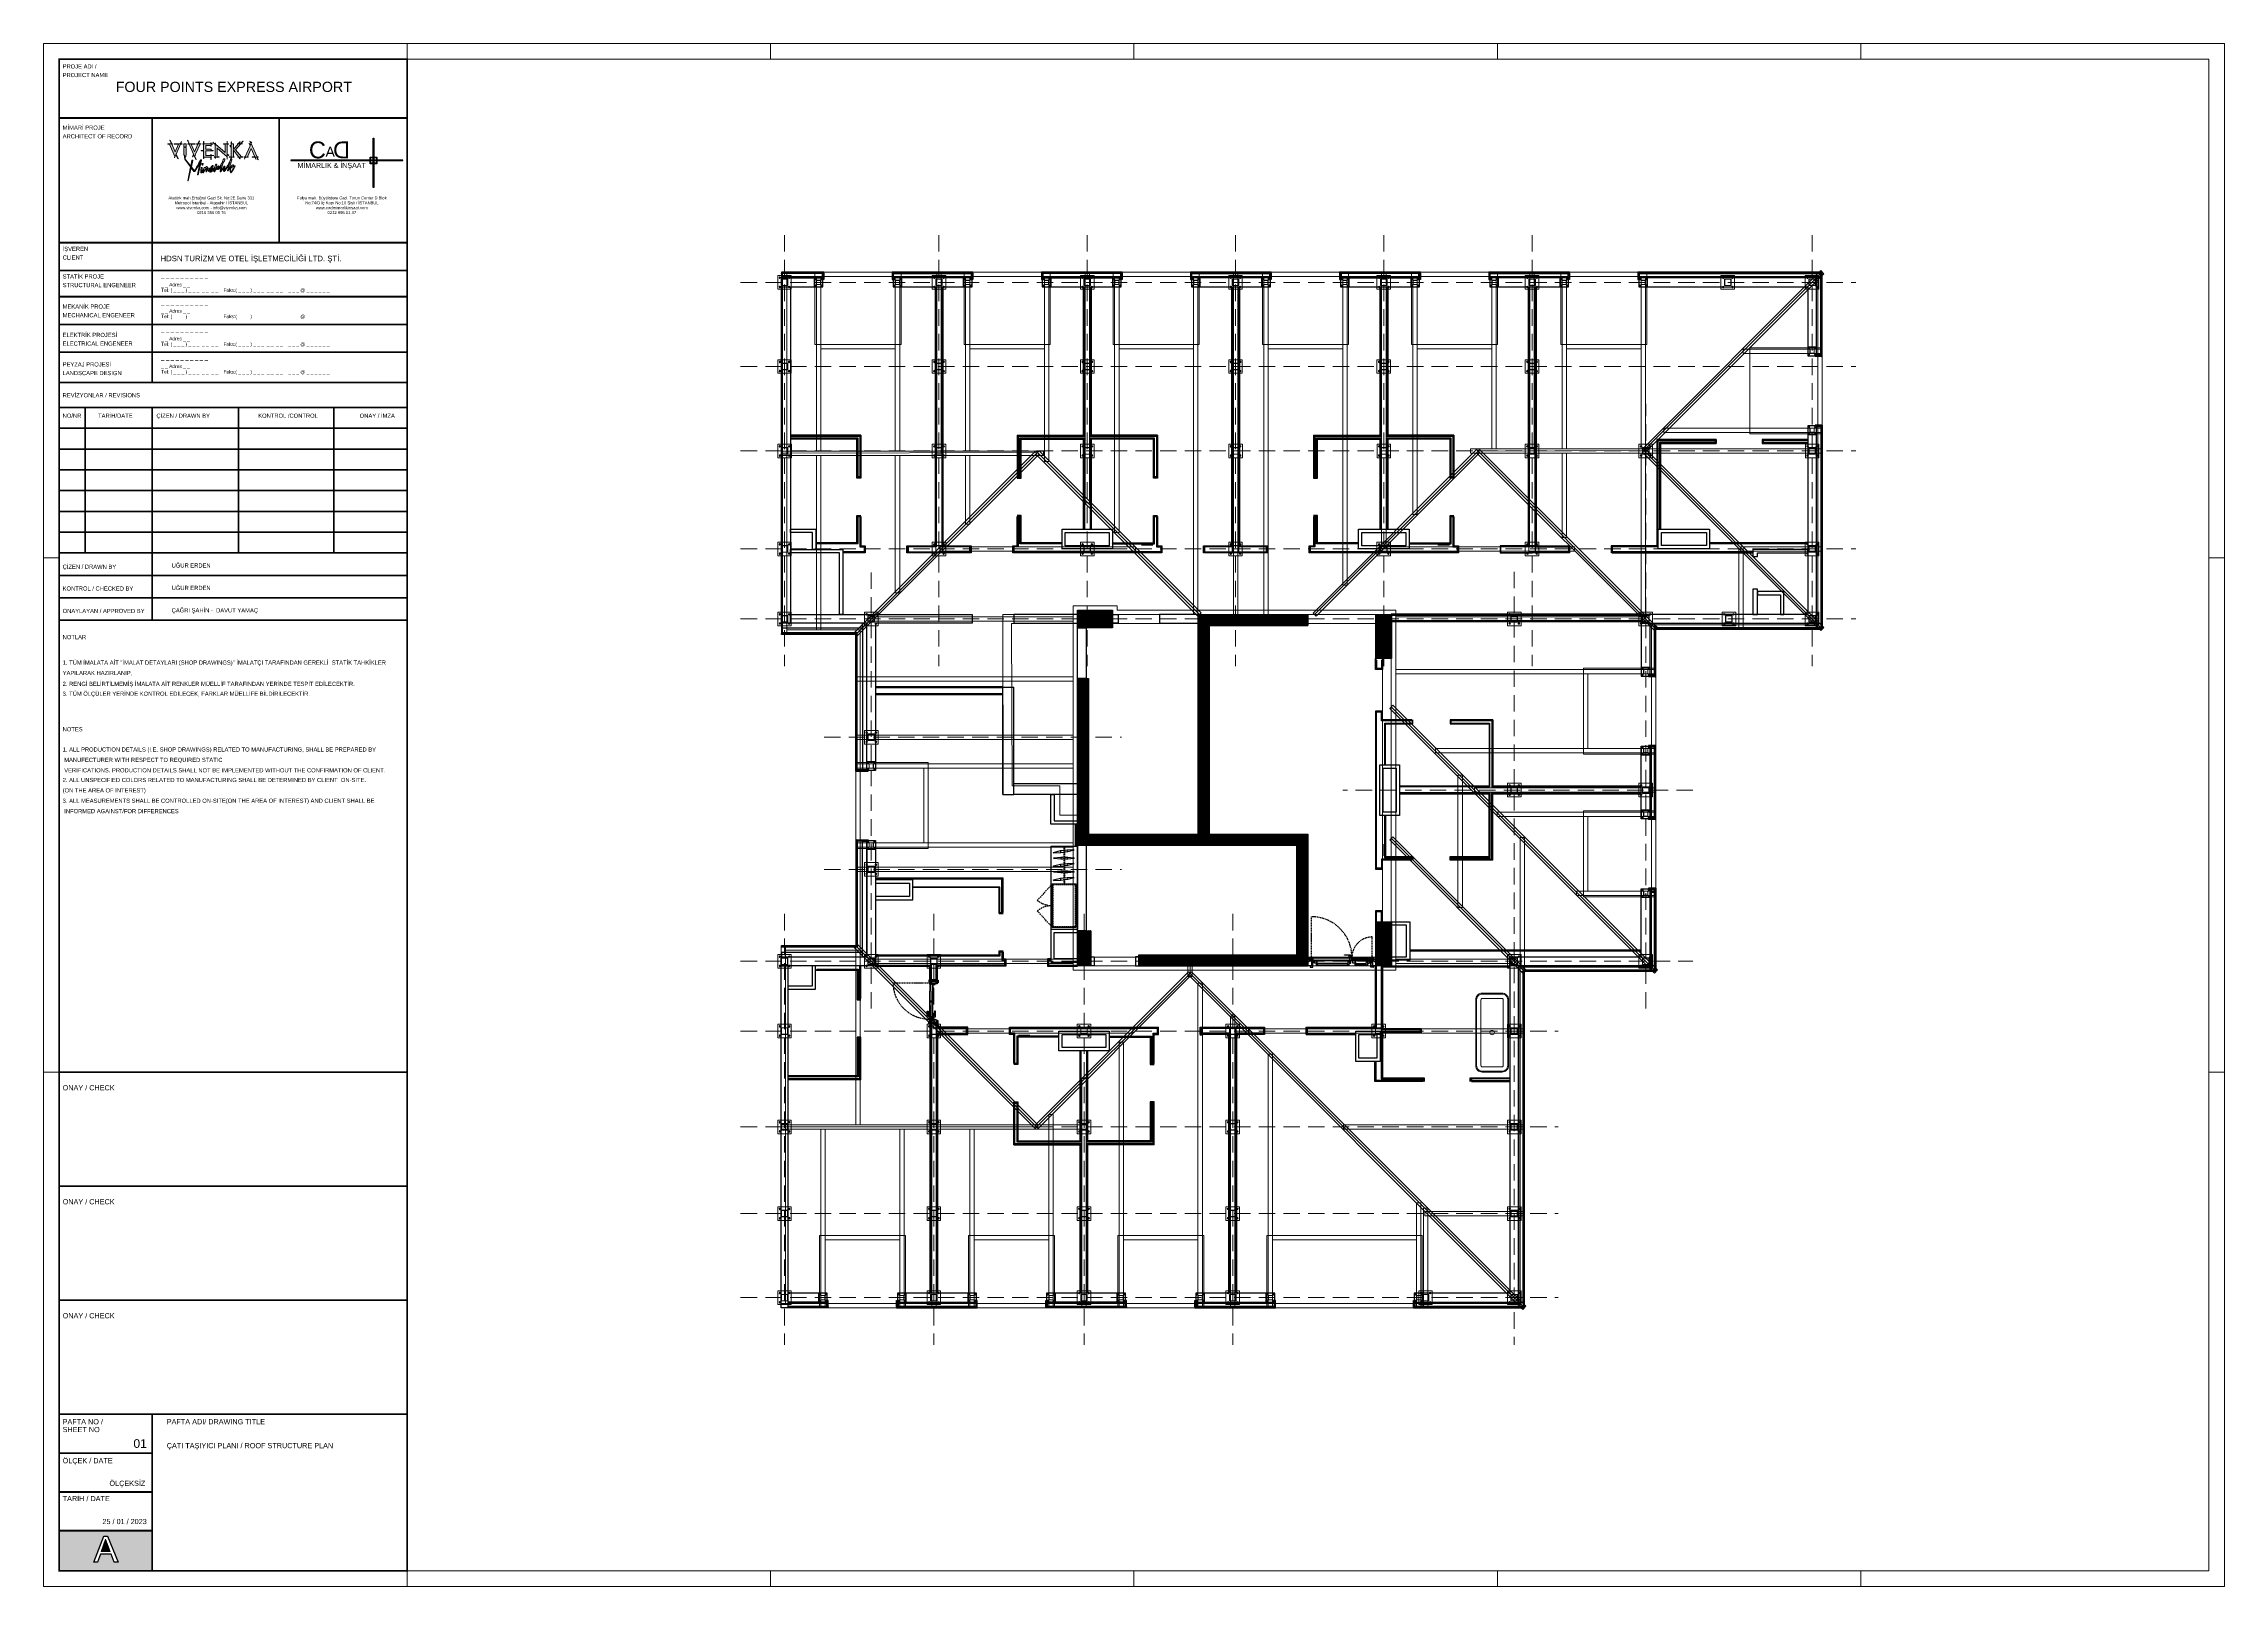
# Model space of a CAD drawing. Header units: millimetres. Extents: x 45909 to 130585, y -15988 to 8698.
# Drawn here: x 81871 to 86843, y 5183 to 8698 of the extents above; entities that cross this region are included whole.
import ezdxf
from ezdxf.enums import TextEntityAlignment as Align

# ---------------------------------------------------------------- set-up
doc = ezdxf.new("R2010")
doc.units = ezdxf.units.MM
for name, pattern in [('( Hidden )', [0.375, 0.25, -0.125]), ('4118-HT-02-300$0$HIDDEN2', [4.7625, 3.175, -1.5875]), ('HIDDEN', [0.375, 0.25, -0.125])]:
    doc.linetypes.add(name, pattern=pattern)
for name, color, linetype, lineweight in [('00 DOLAP', 7, 'Continuous', 5), ('0_V_Dim_int', 183, 'Continuous', 9), ('0_V_layout', 11, 'Continuous', 18), ('0_YKA_layout', 11, 'Continuous', 18), ('3_V_Profile_Metal', 141, 'Continuous', 15), ('_00_TT_ROOF LINE', 240, 'Continuous', 0), ('_00_TT_ROOF STRUCTURE', 140, 'Continuous', 0), ('iç ölçü', 137, 'Continuous', 20), ('Kolon', 1, 'Continuous', 30), ('YAZI', 102, 'Continuous', 25)]:
    doc.layers.add(name, color=color, linetype=linetype, lineweight=lineweight)
for name, color, linetype in [('0_V_Hidden', 9, 'HIDDEN'), ('2_V_Wall', 43, 'Continuous'), ('2_V_Wall_Cementboard', 240, 'Continuous'), ('2_V_Wall_Decorative Brick', 80, 'Continuous'), ('2_V_Wall_Gypsumboard_Fire', 232, 'Continuous'), ('2_V_Wall_Gypsumboard_Green', 102, 'Continuous'), ('3_V_Insulation_Sound', 41, 'BATTING'), ('3_V_Profile_Wood', 42, 'Continuous'), ('4_V0_Door', 21, 'Continuous'), ('4_V_Door', 21, 'Continuous'), ('6_V_Furniture', 95, 'Continuous'), ('6_V_Furniture_Fixed', 42, 'Continuous'), ('6_V_Furniture_Stainless', 95, 'Continuous'), ('6_V_Mirror', 130, 'Continuous'), ('6_YKA_Furniture_Stainless', 95, 'Continuous'), ('_00_TT_CONCRETE', 2, 'Continuous'), ('OC_002_İNCE_GENEL', 8, 'Continuous'), ('S_TEFRIS', 154, 'Continuous')]:
    doc.layers.add(name, color=color, linetype=linetype)
doc.layers.add('dış ölçü', color=7, linetype='Continuous', lineweight=20, true_color=0x0d6787)
doc.layers.add('V_ALAN', color=222, linetype='Continuous', lineweight=5, plot=False)
doc.styles.add('antet', font='arial.ttf')
doc.styles.add('Ariel', font='arial.ttf')
doc.styles.add('RK-BODRUM KAT PLANI$0$Standard', font='arial.ttf')
doc.styles.get("Standard").update_dxf_attribs({"font": 'arial.ttf'})
doc.linetypes.add('BATTING', pattern='A,0.00254,-2.54,[134,ltypeshp.shx,S=2.54,R=0,X=-2.54,Y=0],-5.08,[134,ltypeshp.shx,S=2.54,R=180,X=2.54,Y=0],-2.54', length=10.16254)
pattern_1 = [(180.1229154, (782883.1865, 84544.1682), (0.0023594876, -1.0998497322), [0.635, -1.27]), (300.1229154, (782883.1865, 84544.1682), (0.9513180646, 0.5519682423), [0.635, -1.27]), (240.1229154, (782882.5515, 84544.1668), (0.9536775522, -0.5478814899), [0.635, -1.27])]
pattern_2 = [(135, (-49228.053, -7353.962), (-1.122532015, -1.122532015), [])]

# ---------------------------------------------------------------- blocks, each defined once
blk = doc.blocks.new('KİLİT')
at = {"lineweight": 0}
h = blk.add_hatch(color=5, dxfattribs=at)
h.dxf.hatch_style = 1
h.paths.add_polyline_path([(8.75, 0.66), (8.75, 0.76), (0, 0.76), (0, -0.76), (8.75, -0.76), (8.75, -0.66), (0.1, -0.66), (0.1, 0.66)])
h.paths.add_polyline_path([(8.75, -0.76), (8.85, -0.76), (8.85, 0.76), (8.75, 0.76)])
at = {"color": 252, "lineweight": 0}
for p, q in [((8.95, 0.65), (8.95, -0.4)), ((9.95, -0.02), (8.95, 0.65)), ((9.95, -0.28), (8.95, -0.4)), ((8.95, -0.4), (8.95, -0.28)), ((9.95, -0.28), (9.95, -0.02))]:
    blk.add_line(p, q, dxfattribs=at)
at = {"color": 5, "lineweight": 0}
blk.add_lwpolyline([(0, 0.76), (8.85, 0.76), (8.85, -0.76), (0, -0.76)], close=True, dxfattribs=at)
at = {"color": 252, "lineweight": 0}
for points in [[(0.1, 0.66), (8.75, 0.66), (8.75, -0.66), (0.1, -0.66)], [(8.95, -0.76), (8.75, -0.76), (8.75, 1.16), (8.95, 1.16)], [(9.45, -0.98), (9.25, -0.98), (9.25, 1.24), (9.45, 1.24)]]:
    blk.add_lwpolyline(points, close=True, dxfattribs=at)
blk = doc.blocks.new('3lü ses fitili')
at = {"layer": '6_V_Furniture_Stainless'}
for p, q in [((-10, 0), (-10, 10)), ((-10, 0), (-10, 10)), ((-10, 10), (-10, 10)), ((1, 0), (-10, 0)), ((1, 0), (-10, 0)), ((-10, 0), (-10, 0)), ((-4, 3), (-5, 3)), ((-2, 3), (-2, 3)), ((1, 0), (1, 0))]:
    blk.add_line(p, q, dxfattribs=at)
for centre, radius, start, end in [((-6, -3), 5.8, 27.8165, 70.1487), ((-6, -2), 5.81, 27.3358, 70.2116), ((-4, -3), 5.8, 27.7713, 70.1487), ((-4, -2), 5.81, 27.3358, 70.2116)]:
    blk.add_arc(centre, radius, start, end, dxfattribs=at)
blk = doc.blocks.new('ENTERENCE DOOR PLAN')
at = {"layer": '4_V_Door'}
h = blk.add_hatch(dxfattribs=at)
h.set_pattern_fill('ANSI38', color=256, scale=0.02, style=0)
h.set_pattern_definition([(45, (42507.51498, 104300.9999), (-0.0449012806, 0.0449012806), []), (135, (42507.51498, 104300.9999), (-0.1347038418, 0.0449012806), [0.15875, -0.09525])])
h.paths.add_polyline_path([(44032.3, 101214.4), (44030.3, 101214.4), (44030.3, 101217.6), (44032.3, 101217.6)])
h = blk.add_hatch(dxfattribs=at)
h.set_pattern_fill('ANSI38', color=256, scale=0.02, style=0)
h.set_pattern_definition([(45, (42513.01713, 104301.0316), (-0.0449012806, 0.0449012806), []), (135, (42513.01713, 104301.0316), (-0.1347038418, 0.0449012806), [0.15875, -0.09525])])
h.paths.add_polyline_path([(44123.3, 101213.6), (44125.3, 101213.6), (44125.3, 101217.7), (44123.3, 101217.7)])
h = blk.add_hatch(dxfattribs=at)
h.set_pattern_fill('HONEY', color=256, scale=0.1, angle=2, style=0)
h.set_pattern_definition([(2, (43603.28642, 101083.16269), (0.46636381, 0.29141645), [0.3175, -0.635]), (122, (43603.28642, 101083.16269), (-0.48555595, 0.25817468), [0.3175, -0.635]), (62, (43603.28642, 101083.16269), (-0.01919214, 0.54959113), [-0.635, 0.3175])])
h.paths.add_polyline_path([(44030.3, 101214.4), (44032.3, 101214.4), (44032.3, 101207.3), (44031.3, 101207.3), (44031.3, 101202.8), (44030.3, 101202.8)])
h = blk.add_hatch(dxfattribs=at)
h.set_pattern_fill('ANSI38', color=256, scale=0.02, style=0)
h.set_pattern_definition([(45, (42506.31498, 104288.6725), (-0.0449012806, 0.0449012806), []), (135, (42506.31498, 104288.6725), (-0.1347038418, 0.0449012806), [0.15875, -0.09525])])
h.paths.add_polyline_path([(44031.3, 101201.2), (44030.3, 101201.2), (44030.3, 101202.8), (44031.3, 101202.8)])
h = blk.add_hatch(dxfattribs=at)
h.set_pattern_fill('LINE', color=256, scale=0.06, angle=45, style=0)
h.set_pattern_definition([(45, (43600.695, 101083.25215), (-0.13470384, 0.13470384), [])])
h.paths.add_polyline_path([(44037.5, 101206.9), (44036.7, 101206.9), (44036.7, 101205.9), (44035.5, 101205.9), (44035.5, 101201.9), (44037.5, 101201.9)])
h = blk.add_hatch(dxfattribs=at)
h.set_pattern_fill('LINE', color=256, scale=0.06, angle=45, style=0)
h.set_pattern_definition([(45, (43608.28703, 101083.25215), (-0.13470384, 0.13470384), [])])
h.paths.add_polyline_path([(44118, 101206.9), (44118.8, 101206.9), (44118.8, 101205.9), (44120, 101205.9), (44120, 101201.9), (44118, 101201.9)])
h = blk.add_hatch(dxfattribs=at)
h.set_pattern_fill('HONEY', color=256, scale=0.1, angle=2, style=0)
h.set_pattern_definition([(2, (43608.28703, 101083.15215), (0.46636381, 0.29141645), [0.3175, -0.635]), (122, (43608.28703, 101083.15215), (-0.48555595, 0.25817468), [0.3175, -0.635]), (62, (43608.28703, 101083.15215), (-0.01919214, 0.54959113), [-0.635, 0.3175])])
h.paths.add_polyline_path([(44125.3, 101202.8), (44124.3, 101202.8), (44124.3, 101207.3), (44123.3, 101207.3), (44123.3, 101213.5), (44125.3, 101213.5)])
h = blk.add_hatch(dxfattribs=at)
h.set_pattern_fill('ANSI38', color=256, scale=0.02, style=0)
h.set_pattern_definition([(45, (42511.81727, 104288.6725), (-0.0449012806, 0.0449012806), []), (135, (42511.81727, 104288.6725), (-0.1347038418, 0.0449012806), [0.15875, -0.09525])])
h.paths.add_polyline_path([(44124.3, 101201.2), (44125.3, 101201.2), (44125.3, 101202.8), (44124.3, 101202.8)])
at = {"layer": '6_V_Furniture_Fixed'}
for points in [[(44035.5, 101203.5), (44035.5, 101203.6), (44035.6, 101203.6), (44035.6, 101203.7), (44035.7, 101203.7), (44035.7, 101203.4), (44035.6, 101203.4), (44035.6, 101203.5)], [(44035.9, 101204.3), (44035.7, 101204.3), (44035.7, 101202.9), (44035.9, 101202.9)], [(44119.7, 101204.2), (44119.9, 101204.2), (44119.9, 101202.7), (44119.7, 101202.7)], [(44120, 101203.4), (44120, 101203.5), (44120, 101203.5), (44120, 101203.6), (44119.9, 101203.6), (44119.9, 101203.3), (44120, 101203.3), (44120, 101203.4)]]:
    blk.add_hatch(color=256, dxfattribs=at).paths.add_polyline_path(points)
at = {"layer": '6_V_Furniture_Stainless'}
h = blk.add_hatch(color=256, dxfattribs=at)
h.dxf.hatch_style = 1
h.paths.add_polyline_path([(44078.1, 101201.1), (44078.2, 101201.1), (44078.2, 101207.5), (44078.1, 101207.5)])
h = blk.add_hatch(color=256, dxfattribs=at)
h.dxf.hatch_style = 1
h.paths.add_polyline_path([(44079.5, 101201.1), (44079.4, 101201.1), (44079.4, 101207.5), (44079.5, 101207.5)])
at = {"layer": '0_V_Hidden', "ltscale": 10}
blk.add_lwpolyline([(44120.3, 101200.4), (44120.3, 101117.9)], dxfattribs=at)
blk.add_arc((44120.3, 101200.4), 82.4, 180.3844, 270.0171, dxfattribs=at)
at = {"layer": '3_V_Profile_Wood'}
for p, q in [((44125.3, 101217.7), (44125.3, 101201.2)), ((44119.2, 101206.1), (44120.4, 101206.1))]:
    blk.add_line(p, q, dxfattribs=at)
at = {"layer": '4_V_Door'}
for p, q in [((44028.3, 101217.8), (44028.3, 101217.6)), ((44028.3, 101217.6), (44030.3, 101217.6)), ((44030.3, 101201.2), (44030.3, 101217.6)), ((44030.3, 101217.6), (44030.3, 101201.2)), ((44033.8, 101217.8), (44031.3, 101217.8)), ((44032.3, 101217.6), (44033.8, 101217.6)), ((44032.3, 101207.3), (44032.3, 101217.6)), ((44033.8, 101215.8), (44033.8, 101217.8)), ((44034.3, 101217.6), (44036.4, 101217.6)), ((44036.4, 101217.6), (44036.4, 101206.1)), ((44121.3, 101217.7), (44119.2, 101217.7)), ((44119.2, 101217.7), (44119.2, 101206.1)), ((44123.3, 101217.7), (44121.8, 101217.7)), ((44123.3, 101207.3), (44123.3, 101217.7)), ((44125.3, 101201), (44125.3, 101217.8)), ((44127.3, 101217.7), (44125.3, 101217.7)), ((44127.3, 101217.8), (44127.3, 101217.7)), ((44028.3, 101201), (44028.3, 101201.2)), ((44031.3, 101207.3), (44031.3, 101201.2)), ((44031.3, 101201.2), (44031.3, 101207.3)), ((44031.3, 101207.3), (44032.5, 101207.3)), ((44032.5, 101201.2), (44031.3, 101201.2)), ((44031.3, 101201), (44032.5, 101201)), ((44032.5, 101201), (44032.5, 101203.4)), ((44032.5, 101203.4), (44033, 101203.4)), ((44033, 101203.4), (44033, 101201)), ((44035.2, 101201.2), (44033, 101201.2)), ((44036.4, 101206.1), (44035.2, 101206.1)), ((44035.2, 101206.1), (44035.2, 101201.2)), ((44035.5, 101201.2), (44035.5, 101205.9)), ((44036.7, 101205.9), (44035.5, 101205.9)), ((44035.5, 101204.3), (44035.5, 101201.2)), ((44035.5, 101201.8), (44102.6, 101201.8)), ((44035.5, 101201.2), (44102.6, 101201.2)), ((44035.5, 101201.2), (44102.6, 101201.1)), ((44035.5, 101201.2), (44035.5, 101201.2)), ((44038.2, 101212.8), (44036.4, 101212.8)), ((44036.4, 101207.7), (44038.2, 101207.7)), ((44036.7, 101207.6), (44102.6, 101207.5)), ((44036.7, 101207.5), (44036.7, 101207.6)), ((44036.7, 101207.5), (44102.6, 101207.5)), ((44036.7, 101207.5), (44036.7, 101205.9)), ((44036.7, 101206.9), (44102.6, 101206.9)), ((44037.5, 101206.9), (44037.5, 101201.8)), ((44037.5, 101206.6), (44102.6, 101206.5)), ((44037.5, 101202.2), (44102.6, 101202.1)), ((44038.2, 101207.7), (44038.2, 101212.8)), ((44118.8, 101207.5), (44102.6, 101207.5)), ((44118.8, 101207.5), (44102.6, 101207.5)), ((44118.8, 101206.9), (44102.6, 101206.9)), ((44118, 101206.5), (44102.6, 101206.5)), ((44118, 101202.1), (44102.6, 101202.1)), ((44120, 101201.8), (44102.6, 101201.8)), ((44120, 101201.2), (44102.6, 101201.2)), ((44120, 101201.1), (44102.6, 101201.1)), ((44117.4, 101207.7), (44117.4, 101212.8)), ((44117.4, 101212.8), (44119.2, 101212.8)), ((44119.2, 101207.7), (44117.4, 101207.7)), ((44118, 101206.9), (44118, 101201.8)), ((44118.8, 101207.5), (44118.8, 101205.9)), ((44118.8, 101207.5), (44118.8, 101207.5)), ((44118.8, 101205.9), (44120, 101205.9)), ((44120, 101205.9), (44120, 101201.2)), ((44120.4, 101206.1), (44120.4, 101201.2)), ((44120.4, 101201.2), (44122.6, 101201.2)), ((44123.1, 101203.4), (44122.6, 101203.4)), ((44122.6, 101203.4), (44122.6, 101201)), ((44124.3, 101207.3), (44123.1, 101207.3)), ((44123.1, 101201), (44123.1, 101203.4)), ((44123.1, 101201.2), (44124.3, 101201.2)), ((44124.3, 101207.3), (44124.3, 101201.2)), ((44124.3, 101201.2), (44124.3, 101207.3)), ((44127.3, 101201.2), (44125.3, 101201.2)), ((44127.3, 101201), (44127.3, 101201.2))]:
    blk.add_line(p, q, dxfattribs=at)
for points in [[(44034.3, 101219.8), (44033.8, 101219.2), (44033.8, 101217.8), (44028.3, 101217.8), (44028.3, 101219.3), (44028.3, 101219.3), (44028.3, 101219.8)], [(44032.3, 101217.6), (44030.3, 101217.6), (44030.3, 101212), (44032.3, 101212)], [(44121.3, 101219.8), (44121.8, 101219.2), (44121.8, 101217.8), (44127.3, 101217.8), (44127.3, 101219.3), (44127.3, 101219.3), (44127.3, 101219.8)], [(44123.3, 101217.7), (44125.3, 101217.7), (44125.3, 101212), (44123.3, 101212)], [(44034.3, 101199), (44034.3, 101201.2), (44033, 101201.2), (44033, 101200.4), (44032.5, 101200.4), (44032.5, 101201), (44028.3, 101201), (44028.3, 101199)], [(44031.3, 101202.8), (44030.3, 101202.8), (44030.3, 101201.2), (44031.3, 101201.2)], [(44121.3, 101199), (44121.3, 101201.2), (44122.6, 101201.2), (44122.6, 101200.4), (44123.1, 101200.4), (44123.1, 101201), (44127.3, 101201), (44127.3, 101199)], [(44124.3, 101202.8), (44125.3, 101202.8), (44125.3, 101201.2), (44124.3, 101201.2)]]:
    blk.add_lwpolyline(points, close=True, dxfattribs=at)
for points in [[(44034.3, 101219.8), (44034.3, 101215.8), (44033.8, 101215.8), (44033.8, 101219.2), (44034.3, 101219.8)], [(44121.3, 101219.8), (44121.3, 101215.8), (44121.8, 101215.8), (44121.8, 101219.2), (44121.3, 101219.8)]]:
    blk.add_lwpolyline(points, dxfattribs=at)
at = {"layer": '6_V_Furniture_Fixed'}
for p, q in [((44035.6, 101203.6), (44035.2, 101204)), ((44035.6, 101203.6), (44035.2, 101203.9)), ((44035.6, 101203.6), (44035.2, 101203.9)), ((44035.6, 101203.6), (44035.2, 101203.8)), ((44035.6, 101203.6), (44035.2, 101203.8)), ((44035.6, 101203.6), (44035.2, 101203.8)), ((44035.6, 101203.6), (44035.2, 101203.7)), ((44035.6, 101203.6), (44035.2, 101203.7)), ((44035.6, 101203.6), (44035.2, 101203.7)), ((44035.6, 101203.6), (44035.2, 101203.7)), ((44035.6, 101203.6), (44035.2, 101203.2)), ((44035.6, 101203.6), (44035.2, 101203.6)), ((44035.6, 101203.6), (44035.2, 101203.6)), ((44035.6, 101203.6), (44035.2, 101203.6)), ((44035.6, 101203.6), (44035.2, 101203.2)), ((44035.6, 101203.6), (44035.2, 101203.3)), ((44035.6, 101203.6), (44035.2, 101203.4)), ((44035.6, 101203.6), (44035.2, 101203.5)), ((44035.6, 101203.6), (44035.2, 101203.5)), ((44035.6, 101203.6), (44035.2, 101203.5)), ((44035.6, 101203.6), (44035.2, 101203.6)), ((44035.6, 101203.6), (44035.2, 101203.3)), ((44035.6, 101203.6), (44035.2, 101203.4)), ((44035.6, 101203.6), (44035.2, 101203.4)), ((44035.6, 101203.6), (44035.2, 101203.5)), ((44035.5, 101204.3), (44035.5, 101203.7)), ((44035.6, 101203.7), (44035.5, 101203.7)), ((44035.5, 101203.6), (44035.6, 101203.6)), ((44035.5, 101203.6), (44035.5, 101203.5)), ((44035.5, 101203.5), (44035.5, 101202.9)), ((44035.5, 101203.5), (44035.6, 101203.5)), ((44035.6, 101203.5), (44035.5, 101203.5)), ((44035.9, 101204.3), (44035.6, 101204.3)), ((44035.9, 101204.3), (44035.6, 101204.3)), ((44035.6, 101204.3), (44035.6, 101203.7)), ((44035.6, 101203.6), (44035.6, 101203.7)), ((44035.6, 101203.7), (44035.7, 101203.7)), ((44035.6, 101203.6), (44035.6, 101203.5)), ((44035.6, 101203.5), (44035.6, 101202.9)), ((44035.6, 101203.4), (44035.6, 101203.5)), ((44035.6, 101203.4), (44035.7, 101203.4)), ((44035.6, 101202.9), (44035.9, 101202.9)), ((44035.6, 101202.8), (44035.9, 101202.8)), ((44035.7, 101202.9), (44035.7, 101204.3)), ((44035.7, 101203.4), (44035.7, 101203.7)), ((44035.9, 101202.9), (44035.9, 101204.3)), ((44035.9, 101202.9), (44035.9, 101204.3)), ((44119.6, 101202.7), (44119.6, 101204.2)), ((44119.7, 101202.7), (44119.7, 101204.2)), ((44119.7, 101204.2), (44120, 101204.2)), ((44119.7, 101204.2), (44120, 101204.2)), ((44120, 101202.7), (44119.7, 101202.7)), ((44120, 101202.7), (44119.7, 101202.7)), ((44120.1, 101204.2), (44119.8, 101204.2)), ((44119.9, 101202.7), (44119.9, 101204.2)), ((44119.9, 101203.3), (44119.9, 101203.6)), ((44120, 101203.6), (44119.9, 101203.6)), ((44120, 101203.3), (44119.9, 101203.3)), ((44120, 101204.2), (44120, 101203.5)), ((44120, 101204.2), (44120, 101203.5)), ((44120, 101203.5), (44120.3, 101203.9)), ((44120, 101203.5), (44120.3, 101203.8)), ((44120, 101203.5), (44120.3, 101203.8)), ((44120, 101203.5), (44120.3, 101203.7)), ((44120, 101203.5), (44120.3, 101203.7)), ((44120, 101203.5), (44120, 101203.6)), ((44120, 101203.5), (44120.3, 101203.6)), ((44120, 101203.5), (44120.3, 101203.6)), ((44120, 101203.5), (44120.3, 101203.6)), ((44120, 101203.5), (44120.3, 101203.6)), ((44120, 101203.5), (44120, 101203.5)), ((44120, 101203.5), (44120, 101203.5)), ((44120, 101203.5), (44120, 101203.4)), ((44120, 101203.5), (44120, 101203.4)), ((44120, 101203.5), (44120.3, 101203.1)), ((44120, 101203.5), (44120.3, 101203.5)), ((44120, 101203.5), (44120.3, 101203.5)), ((44120, 101203.5), (44120.3, 101203.5)), ((44120, 101203.5), (44120.3, 101203.5)), ((44120, 101203.5), (44120.3, 101203.1)), ((44120, 101203.5), (44120.3, 101203.2)), ((44120, 101203.5), (44120.3, 101203.3)), ((44120, 101203.5), (44120.3, 101203.3)), ((44120, 101203.5), (44120.3, 101203.4)), ((44120, 101203.5), (44120.3, 101203.4)), ((44120, 101203.5), (44120.3, 101203.4)), ((44120, 101203.5), (44120.3, 101203.2)), ((44120, 101203.5), (44120.3, 101203.2)), ((44120, 101203.5), (44120.3, 101203.3)), ((44120, 101203.5), (44120.3, 101203.4)), ((44120, 101203.4), (44120, 101202.7)), ((44120, 101203.4), (44120, 101202.7)), ((44120, 101203.3), (44120, 101203.4)), ((44120, 101203.4), (44120, 101203.4)), ((44120, 101203.4), (44120, 101203.4))]:
    blk.add_line(p, q, dxfattribs=at)
for centre, start, end in [((44035.6, 101204.3), 91.5433, 178.4567), ((44035.6, 101202.9), 181.5433, 268.4567), ((44035.9, 101204.3), 1.5433, 88.4567), ((44035.9, 101202.9), 271.5433, 358.4567), ((44119.7, 101204.2), 91.5433, 178.4567), ((44119.7, 101202.7), 181.5433, 268.4567), ((44120, 101204.2), 1.5433, 88.4567), ((44120, 101202.7), 271.5433, 358.4567)]:
    blk.add_arc(centre, 0.0206, start, end, dxfattribs=at)
at = {"layer": '6_V_Furniture_Stainless'}
for p, q in [((44078.1, 101201.1), (44078.1, 101206.3, 0)), ((44079.3, 101201.1), (44078.1, 101201.1)), ((44079.4, 101207.5), (44078.2, 101207.5)), ((44079.5, 101201.1), (44079.5, 101206.3, 0)), ((44087.4, 101201.2), (44087.4, 101201.1)), ((44119.8, 101201), (44119.8, 101204.2)), ((44120, 101201.2), (44120, 101201.1)), ((44120.1, 101201.2), (44120.1, 101204.2)), ((44120.4, 101201.2), (44120.4, 101204.2)), ((44120.7, 101204.2), (44120.4, 101204.2)), ((44120.7, 101201), (44120.7, 101204.2))]:
    blk.add_line(p, q, dxfattribs=at)
for points in [[(44046.9, 101208.8), (44041.9, 101208.8), (44041.9, 101207.6), (44046.9, 101207.6)], [(44046.9, 101199.9), (44041.9, 101199.9), (44041.9, 101201.1), (44046.9, 101201.1)], [(44077.8, 101207.7), (44079.8, 101207.7), (44079.8, 101207.5), (44077.8, 101207.5)], [(44077.8, 101201.1), (44079.8, 101201.1), (44079.8, 101200.9), (44079.4, 101200.8), (44078.2, 101200.8), (44077.8, 101200.9)], [(44078.2, 101201.1), (44078.1, 101201.1), (44078.1, 101207.5), (44078.2, 101207.5)], [(44078.2, 101207.5), (44079.4, 101207.5), (44079.4, 101201.1), (44078.2, 101201.1)], [(44079.4, 101201.1), (44079.5, 101201.1), (44079.5, 101207.5), (44079.4, 101207.5)]]:
    blk.add_lwpolyline(points, close=True, dxfattribs=at)
for points in [[(44043.1, 101208.8), (44044.1, 101213.6), (44056.5, 101213.6), (44056.9, 101212.2, -0.306638), (44056.7, 101211.5), (44046.9, 101211.5, 0.282124), (44046, 101210.6), (44045.8, 101208.8), (44043.1, 101208.8)], [(44043.1, 101199.9), (44044, 101195.1), (44056.4, 101195.1), (44056.9, 101196.5, 0.306638), (44056.7, 101197.2), (44046.9, 101197.2, -0.282124), (44046, 101198.1), (44045.7, 101199.9), (44043.1, 101199.9)]]:
    blk.add_lwpolyline(points, format="xyb", dxfattribs=at)
blk.add_circle((44120.3, 101200.4), 0.8, dxfattribs=at)
at = {"layer": '3_V_Profile_Wood', "rotation": 180}
blk.add_blockref('KİLİT', (44044.5, 101203.8), dxfattribs=at)
at = {"layer": '3_V_Profile_Wood', "xscale": -0.1000000000000003, "yscale": 0.1000000000000003, "zscale": 0.1000000000000002, "rotation": 90}
blk.add_blockref('3lü ses fitili', (44119.2, 101206.7), dxfattribs=at)
at = {"layer": '4_V_Door', "xscale": 0.1, "yscale": 0.1, "zscale": 0.1, "rotation": 270}
for p in [(44035.2, 101205.1), (44036.4, 101206.7)]:
    blk.add_blockref('3lü ses fitili', p, dxfattribs=at)
at = {"layer": '6_V_Furniture_Stainless', "xscale": -0.1000000000000003, "yscale": 0.1000000000000003, "zscale": 0.1000000000000002, "rotation": 90}
blk.add_blockref('3lü ses fitili', (44120.4, 101205.1), dxfattribs=at)
blk = doc.blocks.new('door_block_one')
at = {"layer": '4_V0_Door'}
h = blk.add_hatch(dxfattribs=at)
h.set_pattern_fill('HEX', color=256, scale=0.2, angle=180.1229)
h.set_pattern_definition(pattern_1)
h.paths.add_polyline_path([(10829.5, 5407.8), (10914, 5407.7), (10914, 5401.9), (10829.5, 5402)])
for p, q in [((10827.4, 5407.8, 0), (10827.4, 5407.9, 0)), ((10827.5, 5408, 0), (10918.7, 5407.9, 0)), ((10827.5, 5407.9, 0), (10918.7, 5407.8, 0)), ((10827.5, 5407.8, 0), (10827.5, 5407.9, 0)), ((10827.5, 5407.9, 0), (10918.7, 5407.8, 0)), ((10827.5, 5407.8, 0), (10827.5, 5407.9, 0)), ((10829.4, 5407.8, 0), (10827.5, 5407.8, 0)), ((10827.5, 5407.8, 0), (10829.4, 5407.8, 0)), ((10827.5, 5407.7, 0), (10829.2, 5407.7, 0)), ((10829.2, 5407.7, 0), (10827.5, 5407.7, 0)), ((10829.2, 5407.7, 0), (10829.2, 5407.8, 0)), ((10829.4, 5402.1, 0), (10829.4, 5407.8, 0)), ((10829.5, 5407.7, 0), (10829.5, 5407.8, 0)), ((10829.5, 5407.8, 0), (10829.5, 5402.1, 0)), ((10829.5, 5402.1, 0), (10829.5, 5407.7, 0)), ((10829.6, 5406.9, 0), (10829.5, 5406.9, 0)), ((10829.6, 5405.8, 0), (10829.5, 5405.8, 0)), ((10829.6, 5404.7, 0), (10829.5, 5404.7, 0)), ((10829.6, 5403.6, 0), (10829.5, 5403.6, 0)), ((10829.6, 5402.5, 0), (10829.5, 5402.5, 0)), ((10918.7, 5402, 0), (10829.5, 5402.1, 0)), ((10918.7, 5401.9, 0), (10829.5, 5402, 0)), ((10829.5, 5402, 0), (10829.5, 5402, 0)), ((10829.5, 5402, 0), (10918.7, 5401.9, 0)), ((10912.1, 5408, 0), (10916.7, 5407.9, 0)), ((10914, 5401.9, 0), (10914, 5407.9, 0)), ((10914.4, 5401.9, 0), (10914.4, 5407.9, 0)), ((10914.8, 5401.9, 0), (10914.8, 5407.9, 0)), ((10918.7, 5407.6, 0), (10918.7, 5407.8, 0)), ((10918.7, 5407.8, 0), (10918.7, 5402, 0)), ((10918.7, 5402, 0), (10918.7, 5407.6, 0)), ((10918.7, 5407.4, 0), (10918.7, 5407.4, 0)), ((10918.7, 5407.4, 0), (10918.7, 5407.4, 0)), ((10918.7, 5405.2, 0), (10918.7, 5405.2, 0)), ((10918.7, 5405.2, 0), (10918.7, 5405.2, 0)), ((10918.7, 5403, 0), (10918.7, 5403, 0)), ((10918.7, 5403, 0), (10918.7, 5403, 0)), ((10918.7, 5401.9, 0), (10918.7, 5401.9, 0)), ((10918.8, 5402, 0), (10918.8, 5407.8, 0))]:
    blk.add_line(p, q, dxfattribs=at)
for centre, radius, start, end in [((10827.5, 5407.9, 0), 0.1, 89.8771, 179.8771), ((10827.5, 5407.8, 0), 0.1, 179.8771, 269.8771), ((10827.5, 5407.9, 0), 0.05, 89.8771, 179.8771), ((10827.5, 5407.8, 0), 0.05, 179.8771, 269.8771), ((10829.4, 5407.8, 0), 0.1, 359.8771, 89.8771), ((10829.4, 5407.8, 0), 0.05, 359.8771, 89.8771), ((10829.5, 5402.1, 0), 0.1, 179.8771, 269.8771), ((10829.5, 5402.1, 0), 0.05, 179.8771, 269.8771), ((10918.7, 5407.8, 0), 0.1, 359.8771, 89.9632), ((10918.7, 5407.8, 0), 0.1, 359.8771, 90.0506), ((10918.7, 5407.8, 0), 0.05, 359.8771, 89.8771), ((10918.7, 5407.8, 0), 0.05, 359.8771, 89.9632), ((10918.7, 5402, 0), 0.1, 269.8771, 359.8771), ((10918.7, 5402, 0), 0.05, 269.8771, 359.8771)]:
    blk.add_arc(centre, radius, start, end, dxfattribs=at)
at = {"layer": '6_YKA_Furniture_Stainless'}
for p, q in [((10837.5, 5398.8, 0), (10837.5, 5390.9, 0)), ((10837.5, 5390.9, 0), (10841, 5390.9, 0)), ((10841, 5390.9, 0), (10839.5, 5398.8, 0)), ((10909.3, 5394.5, 0), (10840.3, 5394.5, 0)), ((10840.9, 5391.5, 0), (10908.8, 5391.5, 0)), ((10901.6, 5414.1, 0), (10901.6, 5414.8, 0)), ((10901.6, 5414.8, 0), (10915.9, 5414.7, 0)), ((10912.9, 5414.1, 0), (10901.6, 5414.1, 0)), ((10908.6, 5390.9, 0), (10910.2, 5398.8, 0)), ((10912.1, 5390.9, 0), (10908.6, 5390.9, 0)), ((10916.7, 5412, 0), (10912.1, 5412.1, 0)), ((10912.1, 5412.1, 0), (10912.1, 5408, 0)), ((10912.2, 5398.8, 0), (10912.1, 5390.9, 0)), ((10912.9, 5412.1, 0), (10912.9, 5414.1, 0)), ((10915.9, 5412, 0), (10915.9, 5414.7, 0)), ((10916.7, 5407.9, 0), (10916.7, 5412, 0))]:
    blk.add_line(p, q, dxfattribs=at)
at = {"layer": '6_YKA_Furniture_Stainless', "elevation": 0}
for points in [[(10833.3, 5401.9), (10837.3, 5401.9), (10837.3, 5395.6), (10833.3, 5395.6), (10833.3, 5401.9)], [(10839.5, 5398.8), (10837.5, 5398.8)], [(10910.2, 5398.8), (10912.2, 5398.8)], [(10916.4, 5401.9), (10912.4, 5401.9), (10912.4, 5395.6), (10916.4, 5395.6), (10916.4, 5401.9)]]:
    blk.add_lwpolyline(points, dxfattribs=at)
blk = doc.blocks.new('door_block_two')
at = {"layer": '4_V0_Door'}
h = blk.add_hatch(dxfattribs=at)
h.set_pattern_fill('HEX', color=256, scale=0.2, angle=180.1229)
h.set_pattern_definition(pattern_1)
h.paths.add_polyline_path([(10962.3, 5407.8), (10923.6, 5407.7), (10923.6, 5401.9), (10962.3, 5402)])
for p, q in [((10964.3, 5407.9, 0), (10918.8, 5407.8, 0)), ((10918.8, 5402, 0), (10918.8, 5407.8, 0)), ((10918.8, 5407.8, 0), (10918.8, 5402, 0)), ((10964.3, 5408, 0), (10918.9, 5407.9, 0)), ((10964.3, 5407.9, 0), (10918.9, 5407.8, 0)), ((10918.9, 5407.6, 0), (10918.9, 5407.8, 0)), ((10918.9, 5402, 0), (10918.9, 5407.6, 0)), ((10918.9, 5407.4, 0), (10918.9, 5407.4, 0)), ((10918.9, 5407.4, 0), (10918.9, 5407.4, 0)), ((10918.9, 5405.2, 0), (10918.9, 5405.2, 0)), ((10918.9, 5405.2, 0), (10918.9, 5405.2, 0)), ((10918.9, 5403, 0), (10918.9, 5403, 0)), ((10918.9, 5403, 0), (10918.9, 5403, 0)), ((10918.9, 5402, 0), (10962.3, 5402.1, 0)), ((10918.9, 5401.9, 0), (10962.3, 5402, 0)), ((10962.3, 5402, 0), (10918.9, 5401.9, 0)), ((10918.9, 5401.9, 0), (10918.9, 5401.9, 0)), ((10925.5, 5408, 0), (10920.8, 5407.9, 0)), ((10922.8, 5401.9, 0), (10922.8, 5407.9, 0)), ((10923.2, 5401.9, 0), (10923.2, 5407.9, 0)), ((10923.6, 5401.9, 0), (10923.6, 5407.9, 0)), ((10962.2, 5406.9, 0), (10962.3, 5406.9, 0)), ((10962.2, 5405.8, 0), (10962.3, 5405.8, 0)), ((10962.2, 5404.7, 0), (10962.3, 5404.7, 0)), ((10962.2, 5403.6, 0), (10962.3, 5403.6, 0)), ((10962.2, 5402.5, 0), (10962.3, 5402.5, 0)), ((10962.3, 5407.7, 0), (10962.3, 5407.8, 0)), ((10962.3, 5402.1, 0), (10962.3, 5407.7, 0)), ((10962.3, 5402, 0), (10962.3, 5402, 0)), ((10962.4, 5407.8, 0), (10964.3, 5407.8, 0)), ((10962.4, 5402.1, 0), (10962.4, 5407.8, 0)), ((10964.3, 5407.8, 0), (10962.4, 5407.8, 0)), ((10962.4, 5407.8, 0), (10962.4, 5402.1, 0)), ((10962.6, 5407.7, 0), (10962.6, 5407.8, 0)), ((10964.3, 5407.7, 0), (10962.6, 5407.7, 0)), ((10962.6, 5407.7, 0), (10964.3, 5407.7, 0)), ((10964.3, 5407.8, 0), (10964.3, 5407.9, 0)), ((10964.4, 5407.8, 0), (10964.4, 5407.9, 0)), ((10964.4, 5407.8, 0), (10964.4, 5407.9, 0))]:
    blk.add_line(p, q, dxfattribs=at)
for centre, radius, start, end in [((10918.9, 5407.8, 0), 0.1, 90.0368, 180.1229), ((10918.9, 5407.8, 0), 0.1, 89.9494, 180.1229), ((10918.9, 5407.8, 0), 0.05, 90.1229, 180.1229), ((10918.9, 5407.8, 0), 0.05, 90.0368, 180.1229), ((10918.9, 5402, 0), 0.1, 180.1229, 270.1229), ((10918.9, 5402, 0), 0.05, 180.1229, 270.1229), ((10962.4, 5407.8, 0), 0.1, 90.1229, 180.1229), ((10962.3, 5402.1, 0), 0.1, 270.1229, 0.1229), ((10962.3, 5402.1, 0), 0.05, 270.1229, 0.1229), ((10962.4, 5407.8, 0), 0.05, 90.1229, 180.1229), ((10964.3, 5407.9, 0), 0.1, 0.1229, 90.1229), ((10964.3, 5407.9, 0), 0.05, 0.1229, 90.1229), ((10964.3, 5407.8, 0), 0.1, 270.1229, 0.1229), ((10964.3, 5407.8, 0), 0.05, 270.1229, 0.1229)]:
    blk.add_arc(centre, radius, start, end, dxfattribs=at)
at = {"layer": '6_YKA_Furniture_Stainless'}
for p, q in [((10925.4, 5398.8, 0), (10925.4, 5390.9, 0)), ((10925.4, 5390.9, 0), (10928.9, 5390.9, 0)), ((10928.9, 5390.9, 0), (10927.4, 5398.8, 0)), ((10928.2, 5394.5, 0), (10951.5, 5394.5, 0)), ((10951, 5391.5, 0), (10928.8, 5391.5, 0)), ((10950.9, 5390.9, 0), (10952.4, 5398.8, 0)), ((10954.4, 5390.9, 0), (10950.9, 5390.9, 0)), ((10954.4, 5398.8, 0), (10954.4, 5390.9, 0))]:
    blk.add_line(p, q, dxfattribs=at)
at = {"layer": '6_YKA_Furniture_Stainless', "elevation": 0}
for points in [[(10921.2, 5401.9), (10925.2, 5401.9), (10925.2, 5395.6), (10921.2, 5395.6), (10921.2, 5401.9)], [(10927.4, 5398.8), (10925.4, 5398.8)], [(10952.4, 5398.8), (10954.4, 5398.8)], [(10958.6, 5401.9), (10954.6, 5401.9), (10954.6, 5395.6), (10958.6, 5395.6), (10958.6, 5401.9)]]:
    blk.add_lwpolyline(points, dxfattribs=at)
blk = doc.blocks.new('door_fire_block_corridor')
at = {"layer": '4_V0_Door'}
h = blk.add_hatch(color=256, dxfattribs=at)
h.paths.add_polyline_path([(10829.8, 5402.2), (10830, 5402.2), (10830, 5402.1), (10829.8, 5402.1), (10829.8, 5402, -0.414214), (10829.7, 5401.9), (10828.9, 5401.9, -0.414214), (10828.8, 5402), (10828.8, 5402.1), (10828.7, 5402.1), (10828.7, 5402.2), (10828.8, 5402.2), (10828.8, 5402.5), (10828.7, 5402.6), (10828.7, 5402.7), (10828.8, 5402.6), (10828.8, 5403), (10828.7, 5403.1), (10828.7, 5403.2), (10828.8, 5403.1), (10828.8, 5403.1, -0.214438), (10830.3, 5403.2, -0.903143), (10830.3, 5403.2, 0.3182), (10829.8, 5402.9), (10829.8, 5402.6), (10830, 5402.7), (10830, 5402.6), (10829.8, 5402.5)])
h.paths.add_polyline_path([(10829, 5402.6), (10829.7, 5402.6, 0.414214), (10829.7, 5402.6), (10829.7, 5402.9, -0.110986), (10829.9, 5403.1, 0.669875), (10829.9, 5403.2, 0.138351), (10828.9, 5403.1), (10828.9, 5402.6, 0.414214)], flags=16)
h.paths.add_polyline_path([(10828.9, 5402.4), (10828.9, 5402, 0.414214), (10829, 5402), (10829.7, 5402, 0.414214), (10829.7, 5402), (10829.7, 5402.4, 0.414214), (10829.7, 5402.5), (10829, 5402.5, 0.414214)], flags=16)
h = blk.add_hatch(color=256, dxfattribs=at)
h.paths.add_polyline_path([(10962, 5402.2), (10961.8, 5402.2), (10961.8, 5402.1), (10962, 5402.1), (10962, 5402, 0.414214), (10962.1, 5401.9), (10962.9, 5401.9, 0.414214), (10963, 5402), (10963, 5402.1), (10963.1, 5402.1), (10963.1, 5402.2), (10963, 5402.2), (10963, 5402.5), (10963.1, 5402.6), (10963.1, 5402.7), (10963, 5402.6), (10963, 5403), (10963.1, 5403.1), (10963.1, 5403.2), (10963, 5403.1), (10963, 5403.1, 0.214438), (10961.5, 5403.2, 0.903143), (10961.5, 5403.2, -0.3182), (10962, 5402.9), (10962, 5402.6), (10961.8, 5402.7), (10961.8, 5402.6), (10962, 5402.5)])
h.paths.add_polyline_path([(10962.8, 5402.6), (10962.1, 5402.6, -0.414214), (10962.1, 5402.6), (10962.1, 5402.9, 0.110986), (10961.9, 5403.1, -0.669875), (10961.9, 5403.2, -0.138351), (10962.9, 5403.1), (10962.9, 5402.6, -0.414214)], flags=16)
h.paths.add_polyline_path([(10962.9, 5402.4), (10962.9, 5402, -0.414214), (10962.8, 5402), (10962.1, 5402, -0.414214), (10962.1, 5402), (10962.1, 5402.4, -0.414214), (10962.1, 5402.5), (10962.8, 5402.5, -0.414214)], flags=16)
for p, q in [((10819.9, 5401, 0), (10820, 5401.1, 0)), ((10819.9, 5401, 0), (10820, 5400.9, 0)), ((10820, 5400.8, 0), (10819.9, 5400.6, 0)), ((10819.9, 5400.6, 0), (10820.1, 5400.7, 0)), ((10820.5, 5401.3, 0), (10820, 5401.1, 0)), ((10820, 5400.9, 0), (10820.3, 5401, 0)), ((10820.3, 5401, 0), (10820, 5400.8, 0)), ((10820, 5400.9, 0), (10820, 5400.9, 0)), ((10820.1, 5400.7, 0), (10820, 5400.8, 0)), ((10820.4, 5400.9, 0), (10820.1, 5400.7, 0)), ((10820.2, 5400.6, 0), (10820.1, 5400.6, 0)), ((10820.2, 5400.5, 0), (10820.1, 5400.6, 0)), ((10820.2, 5400.6, 0), (10820.4, 5400.8, 0)), ((10820.3, 5400.5, 0), (10820.2, 5400.5, 0)), ((10820.3, 5401, 0), (10820.3, 5401, 0)), ((10820.8, 5400.8, 0), (10820.3, 5400.5, 0)), ((10820.4, 5400.9, 0), (10820.4, 5400.8, 0)), ((10820.6, 5401.5, 0), (10820.5, 5401.3, 0)), ((10824.4, 5403.7, 0), (10820.6, 5401.5, 0)), ((10821, 5400.8, 0), (10820.8, 5400.8, 0)), ((10824.8, 5403, 0), (10821, 5400.8, 0)), ((10821.1, 5401.4, 0), (10821, 5401.4, 0)), ((10821.1, 5401.3, 0), (10821, 5401.3, 0)), ((10823.4, 5403.1, 0), (10821.3, 5401.9, 0)), ((10821.3, 5401.9, 0), (10821.4, 5401.5, 0)), ((10821.4, 5401.5, 0), (10821.7, 5401.2, 0)), ((10821.5, 5402, 0), (10821.9, 5401.4, 0)), ((10823.7, 5402.4, 0), (10821.7, 5401.2, 0)), ((10822.1, 5407.8, 0), (10821.9, 5407.8, 0)), ((10822, 5401.4, 0), (10823.7, 5402.4, 0)), ((10822.3, 5402, 0), (10822.2, 5401.9, 0)), ((10822.2, 5402, 0), (10822.2, 5402, 0)), ((10823.4, 5403.1, 0), (10823.3, 5403, 0)), ((10823.4, 5402.7, 0), (10823.3, 5402.7, 0)), ((10823.4, 5402.6, 0), (10823.3, 5402.6, 0)), ((10823.6, 5403.2, 0), (10823.5, 5403.1, 0)), ((10823.6, 5403.2, 0), (10823.5, 5403.1, 0)), ((10823.6, 5403.2, 0), (10823.5, 5403.1, 0)), ((10823.8, 5403.4, 0), (10823.7, 5403.3, 0)), ((10823.8, 5403.4, 0), (10823.7, 5403.3, 0)), ((10823.8, 5403.4, 0), (10823.7, 5403.3, 0)), ((10823.8, 5403.4, 0), (10823.7, 5403.3, 0)), ((10823.9, 5402.5, 0), (10823.8, 5402.4, 0)), ((10823.9, 5402.5, 0), (10823.8, 5402.4, 0)), ((10824.1, 5403.5, 0), (10823.9, 5403.4, 0)), ((10824.1, 5403.5, 0), (10823.9, 5403.4, 0)), ((10824.1, 5403.5, 0), (10823.9, 5403.4, 0)), ((10824.1, 5403.5, 0), (10823.9, 5403.4, 0)), ((10824.1, 5403.5, 0), (10823.9, 5403.4, 0)), ((10824.1, 5389.8, 0), (10823.9, 5389.8, 0)), ((10828.4, 5409, 0), (10824, 5409, 0)), ((10824, 5402.6, 0), (10824.1, 5402.6, 0)), ((10824.1, 5402.6, 0), (10824, 5402.6, 0)), ((10824.1, 5402.6, 0), (10824, 5402.6, 0)), ((10824.1, 5402.6, 0), (10824, 5402.6, 0)), ((10824.3, 5403.6, 0), (10824.1, 5403.5, 0)), ((10824.3, 5403.6, 0), (10824.1, 5403.5, 0)), ((10824.3, 5403.6, 0), (10824.1, 5403.5, 0)), ((10824.3, 5403.6, 0), (10824.1, 5403.5, 0)), ((10824.3, 5403.6, 0), (10824.1, 5403.5, 0)), ((10824.1, 5389.8, 0), (10824.1, 5388.2, 0)), ((10824.3, 5402.8, 0), (10824.2, 5402.7, 0)), ((10824.3, 5402.8, 0), (10824.2, 5402.7, 0)), ((10824.3, 5402.8, 0), (10824.2, 5402.7, 0)), ((10824.3, 5402.8, 0), (10824.2, 5402.7, 0)), ((10824.3, 5402.8, 0), (10824.3, 5402.8, 0)), ((10824.3, 5388, 0), (10829.5, 5387.9, 0)), ((10824.5, 5403.7, 0), (10824.4, 5403.7, 0)), ((10824.5, 5403.7, 0), (10824.4, 5403.7, 0)), ((10824.5, 5403.7, 0), (10824.4, 5403.7, 0)), ((10824.5, 5403.7, 0), (10824.4, 5403.7, 0)), ((10824.5, 5403.7, 0), (10824.4, 5403.7, 0)), ((10824.5, 5403.7, 0), (10824.4, 5403.7, 0)), ((10824.6, 5402.9, 0), (10824.4, 5402.8, 0)), ((10824.6, 5402.9, 0), (10824.4, 5402.8, 0)), ((10824.4, 5402.8, 0), (10824.6, 5402.9, 0)), ((10824.6, 5402.9, 0), (10824.4, 5402.8, 0)), ((10824.6, 5402.9, 0), (10824.4, 5402.8, 0)), ((10824.4, 5402.8, 0), (10824.4, 5402.8, 0)), ((10824.5, 5403.8, 0), (10824.6, 5403.9, 0)), ((10824.5, 5403.7, 0), (10824.6, 5403.6, 0)), ((10824.6, 5403.9, 0), (10824.7, 5403.8, 0)), ((10824.7, 5403.9, 0), (10824.6, 5403.8, 0)), ((10824.7, 5403.9, 0), (10824.6, 5403.8, 0)), ((10824.7, 5403.9, 0), (10824.6, 5403.8, 0)), ((10824.7, 5403.9, 0), (10824.6, 5403.8, 0)), ((10824.7, 5403.9, 0), (10824.6, 5403.8, 0)), ((10824.7, 5403.9, 0), (10824.6, 5403.8, 0)), ((10824.8, 5403, 0), (10824.6, 5403, 0)), ((10824.8, 5403, 0), (10824.6, 5403, 0)), ((10824.6, 5403, 0), (10824.8, 5403, 0)), ((10824.8, 5403, 0), (10824.6, 5403, 0)), ((10824.8, 5403, 0), (10824.6, 5403, 0)), ((10824.7, 5403.8, 0), (10826.6, 5404.9, 0)), ((10824.7, 5403, 0), (10824.8, 5403, 0)), ((10824.8, 5405.5, 0), (10829, 5405.5, 0)), ((10828.1, 5405.4, 0), (10824.8, 5403.5, 0)), ((10824.9, 5404, 0), (10824.8, 5403.9, 0)), ((10824.9, 5404, 0), (10824.8, 5403.9, 0)), ((10824.9, 5404, 0), (10824.8, 5403.9, 0)), ((10824.9, 5404, 0), (10824.8, 5403.9, 0)), ((10824.9, 5404, 0), (10824.8, 5403.9, 0)), ((10824.8, 5403.1, 0), (10824.8, 5403.2, 0)), ((10825, 5403.2, 0), (10824.9, 5403.1, 0)), ((10825, 5403.2, 0), (10824.9, 5403.1, 0)), ((10824.9, 5403.1, 0), (10825, 5403.2, 0)), ((10825, 5403.2, 0), (10824.9, 5403.1, 0)), ((10824.9, 5403.1, 0), (10825, 5403.2, 0)), ((10825, 5403.2, 0), (10824.9, 5403.1, 0)), ((10824.9, 5403.1, 0), (10825.1, 5403.1, 0)), ((10824.9, 5403.1, 0), (10824.9, 5403.1, 0)), ((10825, 5403.2, 0), (10826.9, 5404.3, 0)), ((10825.2, 5404.1, 0), (10825, 5404, 0)), ((10825.2, 5404.1, 0), (10825, 5404, 0)), ((10825.2, 5404.1, 0), (10825, 5404, 0)), ((10825.2, 5404.1, 0), (10825, 5404, 0)), ((10825.2, 5404.1, 0), (10825, 5404, 0)), ((10825.1, 5403.1, 0), (10825, 5403.2, 0)), ((10825.7, 5403.6, 0), (10825.1, 5404.1, 0)), ((10825.2, 5403.3, 0), (10825.1, 5403.2, 0)), ((10825.2, 5403.3, 0), (10825.1, 5403.2, 0)), ((10825.1, 5403.2, 0), (10825.2, 5403.3, 0)), ((10825.2, 5403.3, 0), (10825.1, 5403.2, 0)), ((10825.1, 5403.2, 0), (10825.2, 5403.3, 0)), ((10825.2, 5403.3, 0), (10825.1, 5403.2, 0)), ((10825.8, 5403.6, 0), (10825.2, 5404.1, 0)), ((10825.9, 5403.7, 0), (10825.3, 5404.2, 0)), ((10825.4, 5404.2, 0), (10825.3, 5404.2, 0)), ((10825.4, 5404.2, 0), (10825.3, 5404.2, 0)), ((10825.4, 5404.2, 0), (10825.3, 5404.2, 0)), ((10825.4, 5404.2, 0), (10825.3, 5404.2, 0)), ((10825.4, 5403.4, 0), (10825.3, 5403.3, 0)), ((10825.4, 5403.4, 0), (10825.3, 5403.3, 0)), ((10825.3, 5403.3, 0), (10825.4, 5403.4, 0)), ((10825.3, 5403.3, 0), (10825.4, 5403.4, 0)), ((10825.4, 5403.4, 0), (10825.3, 5403.3, 0)), ((10826, 5403.7, 0), (10825.4, 5404.2, 0)), ((10825.4, 5403.4, 0), (10825.4, 5403.4, 0)), ((10825.6, 5404.4, 0), (10825.5, 5404.3, 0)), ((10825.6, 5404.4, 0), (10825.5, 5404.3, 0)), ((10825.6, 5404.4, 0), (10825.5, 5404.3, 0)), ((10826, 5403.8, 0), (10825.5, 5404.3, 0)), ((10825.7, 5403.5, 0), (10825.5, 5403.5, 0)), ((10825.7, 5403.5, 0), (10825.5, 5403.5, 0)), ((10825.7, 5403.5, 0), (10825.5, 5403.5, 0)), ((10825.5, 5403.5, 0), (10825.7, 5403.5, 0)), ((10825.7, 5403.5, 0), (10825.5, 5403.5, 0)), ((10826.1, 5403.8, 0), (10825.6, 5404.3, 0)), ((10825.8, 5404.5, 0), (10825.7, 5404.4, 0)), ((10825.8, 5404.5, 0), (10825.7, 5404.4, 0)), ((10825.8, 5404.5, 0), (10825.7, 5404.4, 0)), ((10825.7, 5403.5, 0), (10825.7, 5403.5, 0)), ((10825.9, 5403.7, 0), (10825.8, 5403.6, 0)), ((10825.9, 5403.7, 0), (10825.8, 5403.6, 0)), ((10825.8, 5403.6, 0), (10825.9, 5403.7, 0)), ((10826.1, 5404.6, 0), (10825.9, 5404.6, 0)), ((10826.1, 5403.8, 0), (10826, 5403.7, 0)), ((10826.3, 5404.8, 0), (10826.1, 5404.7, 0)), ((10826.2, 5403.8, 0), (10826.3, 5403.9, 0)), ((10826.3, 5403.9, 0), (10826.2, 5403.8, 0)), ((10826.2, 5403.9, 0), (10826.2, 5403.8, 0)), ((10826.3, 5403.9, 0), (10826.2, 5403.9, 0)), ((10826.3, 5403.9, 0), (10826.2, 5403.8, 0)), ((10826.3, 5404.8, 0), (10826.3, 5404.7, 0)), ((10826.3, 5404.8, 0), (10826.3, 5404.8, 0)), ((10826.3, 5403.9, 0), (10826.4, 5403.9, 0)), ((10826.5, 5404.9, 0), (10826.4, 5404.8, 0)), ((10826.6, 5404, 0), (10826.4, 5404, 0)), ((10826.5, 5405, 0), (10827.1, 5404.3, 0)), ((10826.5, 5405, 0), (10826.6, 5404.9, 0)), ((10826.5, 5405, 0), (10826.5, 5404.9, 0)), ((10826.5, 5404.9, 0), (10827, 5404.3, 0)), ((10826.6, 5405.1, 0), (10827.1, 5404.2, 0)), ((10826.6, 5405.1, 0), (10826.6, 5404.9, 0)), ((10826.7, 5405, 0), (10826.6, 5404.9, 0)), ((10827.1, 5404.4, 0), (10826.6, 5404.9, 0)), ((10826.7, 5404.1, 0), (10826.6, 5404.1, 0)), ((10826.7, 5405.1, 0), (10826.8, 5405.1, 0)), ((10826.7, 5405.1, 0), (10826.7, 5405.1, 0)), ((10826.7, 5405.1, 0), (10826.7, 5405, 0)), ((10826.7, 5405.1, 0), (10826.8, 5405, 0)), ((10826.7, 5405, 0), (10826.9, 5404.8, 0)), ((10826.8, 5404.2, 0), (10826.7, 5404.1, 0)), ((10827.3, 5404.5, 0), (10826.8, 5405.1, 0)), ((10826.9, 5405.1, 0), (10826.8, 5405.1, 0)), ((10826.8, 5405, 0), (10827.3, 5404.4, 0)), ((10826.8, 5405, 0), (10826.8, 5405, 0)), ((10826.9, 5405.2, 0), (10827, 5405.2, 0)), ((10826.9, 5405.2, 0), (10827.6, 5404.5, 0)), ((10826.9, 5405.2, 0), (10826.9, 5405.1, 0)), ((10826.9, 5405.1, 0), (10827.4, 5404.6, 0)), ((10826.9, 5404.8, 0), (10827.2, 5404.4, 0)), ((10827.1, 5404.2, 0), (10826.9, 5404.3, 0)), ((10827, 5404.3, 0), (10826.9, 5404.2, 0)), ((10827.7, 5405.6, 0), (10827, 5405.2, 0)), ((10827, 5405.2, 0), (10827.5, 5404.6, 0)), ((10827, 5404.3, 0), (10827.1, 5404.3, 0)), ((10827.1, 5404.4, 0), (10827.1, 5404.3, 0)), ((10827.1, 5404.4, 0), (10827.1, 5404.4, 0)), ((10827.2, 5404.4, 0), (10827.1, 5404.4, 0)), ((10827.2, 5404.4, 0), (10827.3, 5404.4, 0)), ((10827.4, 5404.6, 0), (10827.3, 5404.5, 0)), ((10827.3, 5404.5, 0), (10827.3, 5404.4, 0)), ((10827.4, 5404.6, 0), (10827.6, 5404.5, 0)), ((10827.4, 5404.6, 0), (10827.5, 5404.6, 0)), ((10827.5, 5404.6, 0), (10828, 5404.9, 0)), ((10827.5, 5404.6, 0), (10827.6, 5404.5, 0)), ((10827.8, 5405.9, 0), (10827.7, 5405.6, 0)), ((10828, 5404.9, 0), (10827.7, 5405.6, 0)), ((10828.4, 5404.8, 0), (10827.8, 5405.9, 0)), ((10828.4, 5404.8, 0), (10828, 5404.9, 0)), ((10828.4, 5404.3, 0), (10828.2, 5404.3, 0)), ((10828.5, 5407, 0), (10828.5, 5407.6, 0)), ((10828.5, 5399.8, 0), (10828.5, 5399.2, 0)), ((10828.5, 5399.2, 0), (10828.6, 5399.2, 0)), ((10828.6, 5399.8, 0), (10828.6, 5399.2, 0)), ((10828.7, 5407.7, 0), (10828.7, 5408.7, 0)), ((10828.7, 5406, 0), (10828.7, 5407.6, 0)), ((10828.7, 5406.8, 0), (10829.4, 5406.8, 0)), ((10828.7, 5403.6, 0), (10828.7, 5402.2, 0)), ((10828.9, 5401.9, 0), (10829.7, 5401.9, 0)), ((10828.9, 5401.7, 0), (10829.7, 5401.7, 0)), ((10829.3, 5400.2, 0), (10828.9, 5400.2, 0)), ((10829.6, 5401.9, 0), (10829, 5401.9, 0)), ((10829, 5397.2, 0), (10829.7, 5397.2, 0)), ((10829.5, 5398.5, 0), (10829.7, 5398.5, 0)), ((10829.7, 5400.2, 0), (10829.9, 5400.2, 0)), ((10829.7, 5399, 0), (10829.7, 5400.2, 0)), ((10829.7, 5388.1, 0), (10829.7, 5399, 0)), ((10829.9, 5402.1, 0), (10829.9, 5403, 0)), ((10829.9, 5397.7, 0), (10829.9, 5396.9, 0)), ((10830.1, 5397.7, 0), (10829.9, 5397.7, 0)), ((10830.1, 5402.1, 0), (10830.1, 5403, 0)), ((10830.1, 5402.1, 0), (10830.1, 5396.9, 0)), ((10830.3, 5403, 0), (10830.3, 5396.9, 0)), ((10961.5, 5403, 0), (10961.5, 5396.9, 0)), ((10961.7, 5402.1, 0), (10961.7, 5403, 0)), ((10961.7, 5402.1, 0), (10961.7, 5396.9, 0)), ((10961.7, 5397.7, 0), (10961.9, 5397.7, 0)), ((10961.9, 5402.1, 0), (10961.9, 5403, 0)), ((10962.1, 5400.2, 0), (10961.9, 5400.2, 0)), ((10961.9, 5397.7, 0), (10961.9, 5396.9, 0)), ((10962.9, 5401.9, 0), (10962.1, 5401.9, 0)), ((10962.9, 5401.7, 0), (10962.1, 5401.7, 0)), ((10962.1, 5399, 0), (10962.1, 5400.2, 0)), ((10962.1, 5388.1, 0), (10962.1, 5399, 0)), ((10962.3, 5398.5, 0), (10962.1, 5398.5, 0)), ((10962.8, 5397.2, 0), (10962.1, 5397.2, 0)), ((10962.2, 5401.9, 0), (10962.8, 5401.9, 0)), ((10967.5, 5388, 0), (10962.3, 5387.9, 0)), ((10963.1, 5406.8, 0), (10962.4, 5406.8, 0)), ((10962.5, 5400.2, 0), (10962.9, 5400.2, 0)), ((10967, 5405.5, 0), (10962.8, 5405.5, 0)), ((10963.1, 5407.7, 0), (10963.1, 5408.7, 0)), ((10963.1, 5406, 0), (10963.1, 5407.6, 0)), ((10963.1, 5403.6, 0), (10963.1, 5402.2, 0)), ((10963.2, 5399.8, 0), (10963.2, 5399.2, 0)), ((10963.3, 5399.2, 0), (10963.2, 5399.2, 0)), ((10963.3, 5407, 0), (10963.3, 5407.6, 0)), ((10963.3, 5399.8, 0), (10963.3, 5399.2, 0)), ((10963.4, 5409, 0), (10967.8, 5409, 0)), ((10963.4, 5404.8, 0), (10964, 5405.9, 0)), ((10963.4, 5404.8, 0), (10963.7, 5404.9, 0)), ((10963.4, 5404.3, 0), (10963.6, 5404.3, 0)), ((10963.7, 5404.9, 0), (10964.1, 5405.6, 0)), ((10963.7, 5405.4, 0), (10967, 5403.5, 0)), ((10964.3, 5404.6, 0), (10963.7, 5404.9, 0)), ((10964, 5405.9, 0), (10964.1, 5405.6, 0)), ((10964.1, 5405.6, 0), (10964.8, 5405.2, 0)), ((10964.9, 5405.2, 0), (10964.2, 5404.5, 0)), ((10964.3, 5404.6, 0), (10964.2, 5404.5, 0)), ((10964.3, 5404.6, 0), (10964.2, 5404.5, 0)), ((10964.8, 5405.2, 0), (10964.3, 5404.6, 0)), ((10964.8, 5405.1, 0), (10964.3, 5404.6, 0)), ((10964.3, 5404.6, 0), (10964.5, 5404.5, 0)), ((10964.3, 5404.6, 0), (10964.3, 5404.6, 0)), ((10964.5, 5404.5, 0), (10965, 5405.1, 0)), ((10965, 5405, 0), (10964.5, 5404.4, 0)), ((10964.5, 5404.5, 0), (10964.5, 5404.4, 0)), ((10964.6, 5404.4, 0), (10964.5, 5404.4, 0)), ((10964.9, 5404.8, 0), (10964.6, 5404.4, 0)), ((10964.6, 5404.4, 0), (10964.7, 5404.4, 0)), ((10965.2, 5405.1, 0), (10964.7, 5404.2, 0)), ((10965.3, 5405, 0), (10964.7, 5404.3, 0)), ((10964.7, 5404.4, 0), (10965.2, 5404.9, 0)), ((10964.7, 5404.4, 0), (10964.7, 5404.3, 0)), ((10964.7, 5404.4, 0), (10964.7, 5404.4, 0)), ((10964.7, 5404.2, 0), (10964.9, 5404.3, 0)), ((10964.8, 5404.3, 0), (10964.7, 5404.3, 0)), ((10964.9, 5405.2, 0), (10964.8, 5405.2, 0)), ((10964.9, 5405.2, 0), (10964.8, 5405.1, 0)), ((10964.8, 5405.1, 0), (10965, 5405.1, 0)), ((10965.3, 5404.9, 0), (10964.8, 5404.3, 0)), ((10964.8, 5404.3, 0), (10964.9, 5404.2, 0)), ((10965.1, 5405, 0), (10964.9, 5404.8, 0)), ((10966.8, 5403.2, 0), (10964.9, 5404.3, 0)), ((10965.1, 5405.1, 0), (10965, 5405.1, 0)), ((10965.1, 5405.1, 0), (10965, 5405, 0)), ((10965, 5405, 0), (10965, 5405, 0)), ((10965, 5404.2, 0), (10965.1, 5404.1, 0)), ((10965.1, 5405.1, 0), (10965.1, 5405.1, 0)), ((10965.1, 5405.1, 0), (10965.1, 5405, 0)), ((10965.1, 5405, 0), (10965.2, 5404.9, 0)), ((10965.1, 5404.1, 0), (10965.1, 5404.1, 0)), ((10965.2, 5405.1, 0), (10965.2, 5404.9, 0)), ((10965.3, 5405, 0), (10965.2, 5404.9, 0)), ((10967.1, 5403.8, 0), (10965.2, 5404.9, 0)), ((10965.2, 5404, 0), (10965.4, 5404, 0)), ((10965.3, 5405, 0), (10965.3, 5404.9, 0)), ((10965.3, 5404.9, 0), (10965.4, 5404.8, 0)), ((10965.5, 5403.9, 0), (10965.4, 5403.9, 0)), ((10965.5, 5404.8, 0), (10965.5, 5404.7, 0)), ((10965.5, 5404.8, 0), (10965.7, 5404.7, 0)), ((10965.5, 5404.8, 0), (10965.5, 5404.8, 0)), ((10965.5, 5403.9, 0), (10965.6, 5403.8, 0)), ((10965.6, 5403.8, 0), (10965.5, 5403.9, 0)), ((10965.5, 5403.9, 0), (10965.6, 5403.8, 0)), ((10965.5, 5403.9, 0), (10965.6, 5403.9, 0)), ((10965.6, 5403.9, 0), (10965.6, 5403.8, 0)), ((10965.7, 5404.6, 0), (10965.9, 5404.6, 0)), ((10965.7, 5403.8, 0), (10966.2, 5404.3, 0)), ((10965.7, 5403.8, 0), (10966.3, 5404.3, 0)), ((10965.7, 5403.8, 0), (10965.8, 5403.7, 0)), ((10965.8, 5403.7, 0), (10966.4, 5404.2, 0)), ((10965.9, 5403.7, 0), (10966.5, 5404.2, 0)), ((10966, 5403.6, 0), (10965.9, 5403.7, 0)), ((10965.9, 5403.7, 0), (10966, 5403.6, 0)), ((10965.9, 5403.7, 0), (10966, 5403.6, 0)), ((10966, 5404.5, 0), (10966.1, 5404.4, 0)), ((10966, 5404.5, 0), (10966.1, 5404.4, 0)), ((10966, 5404.5, 0), (10966.1, 5404.4, 0)), ((10966, 5403.6, 0), (10966.6, 5404.1, 0)), ((10966.1, 5403.6, 0), (10966.7, 5404.1, 0)), ((10966.3, 5403.5, 0), (10966.1, 5403.5, 0)), ((10966.1, 5403.5, 0), (10966.3, 5403.5, 0)), ((10966.1, 5403.5, 0), (10966.3, 5403.5, 0)), ((10966.1, 5403.5, 0), (10966.1, 5403.5, 0)), ((10966.1, 5403.5, 0), (10966.3, 5403.5, 0)), ((10966.1, 5403.5, 0), (10966.3, 5403.5, 0)), ((10966.2, 5404.4, 0), (10966.3, 5404.3, 0)), ((10966.2, 5404.4, 0), (10966.3, 5404.3, 0)), ((10966.2, 5404.4, 0), (10966.3, 5404.3, 0)), ((10966.5, 5403.3, 0), (10966.3, 5403.4, 0)), ((10966.3, 5403.4, 0), (10966.5, 5403.3, 0)), ((10966.3, 5403.4, 0), (10966.4, 5403.4, 0)), ((10966.3, 5403.4, 0), (10966.5, 5403.3, 0)), ((10966.5, 5403.3, 0), (10966.3, 5403.4, 0)), ((10966.4, 5404.2, 0), (10966.5, 5404.2, 0)), ((10966.4, 5404.2, 0), (10966.5, 5404.2, 0)), ((10966.4, 5404.2, 0), (10966.5, 5404.2, 0)), ((10966.4, 5404.2, 0), (10966.5, 5404.2, 0)), ((10966.4, 5403.4, 0), (10966.5, 5403.3, 0)), ((10966.6, 5404.1, 0), (10966.8, 5404, 0)), ((10966.6, 5404.1, 0), (10966.8, 5404, 0)), ((10966.6, 5404.1, 0), (10966.8, 5404, 0)), ((10966.6, 5404.1, 0), (10966.8, 5404, 0)), ((10966.6, 5404.1, 0), (10966.8, 5404, 0)), ((10966.7, 5403.2, 0), (10966.6, 5403.3, 0)), ((10966.6, 5403.3, 0), (10966.7, 5403.2, 0)), ((10966.6, 5403.3, 0), (10966.7, 5403.2, 0)), ((10966.6, 5403.3, 0), (10966.7, 5403.2, 0)), ((10966.7, 5403.2, 0), (10966.6, 5403.3, 0)), ((10966.6, 5403.3, 0), (10966.7, 5403.2, 0)), ((10966.7, 5403.1, 0), (10966.8, 5403.2, 0)), ((10966.9, 5403.1, 0), (10966.7, 5403.1, 0)), ((10966.8, 5404, 0), (10967, 5403.9, 0)), ((10966.8, 5404, 0), (10967, 5403.9, 0)), ((10966.8, 5404, 0), (10967, 5403.9, 0)), ((10966.8, 5404, 0), (10967, 5403.9, 0)), ((10966.8, 5404, 0), (10967, 5403.9, 0)), ((10966.9, 5403.1, 0), (10966.8, 5403.2, 0)), ((10966.8, 5403.2, 0), (10966.9, 5403.1, 0)), ((10966.8, 5403.2, 0), (10966.9, 5403.1, 0)), ((10966.8, 5403.2, 0), (10966.9, 5403.1, 0)), ((10966.9, 5403.1, 0), (10966.8, 5403.2, 0)), ((10966.8, 5403.2, 0), (10966.9, 5403.1, 0)), ((10966.9, 5403.1, 0), (10966.9, 5403.1, 0)), ((10967, 5403.1, 0), (10967, 5403.2, 0)), ((10967.1, 5403, 0), (10967, 5403, 0)), ((10967, 5403, 0), (10967.1, 5403, 0)), ((10967, 5403, 0), (10967.1, 5403, 0)), ((10967, 5403, 0), (10967.1, 5403, 0)), ((10967.1, 5403, 0), (10967, 5403, 0)), ((10967, 5403, 0), (10967.1, 5403, 0)), ((10967, 5403, 0), (10970.8, 5400.8, 0)), ((10967.2, 5403.9, 0), (10967.1, 5403.8, 0)), ((10967.1, 5403.9, 0), (10967.2, 5403.8, 0)), ((10967.1, 5403.9, 0), (10967.2, 5403.8, 0)), ((10967.1, 5403.9, 0), (10967.2, 5403.8, 0)), ((10967.1, 5403.9, 0), (10967.2, 5403.8, 0)), ((10967.1, 5403.9, 0), (10967.2, 5403.8, 0)), ((10967.1, 5403.9, 0), (10967.2, 5403.8, 0)), ((10967.3, 5403.8, 0), (10967.2, 5403.9, 0)), ((10967.3, 5403.7, 0), (10967.2, 5403.6, 0)), ((10967.2, 5402.9, 0), (10967.4, 5402.8, 0)), ((10967.2, 5402.9, 0), (10967.4, 5402.8, 0)), ((10967.2, 5402.9, 0), (10967.4, 5402.8, 0)), ((10967.4, 5402.8, 0), (10967.2, 5402.9, 0)), ((10967.2, 5402.9, 0), (10967.4, 5402.8, 0)), ((10967.3, 5403.7, 0), (10967.4, 5403.7, 0)), ((10967.3, 5403.7, 0), (10967.4, 5403.7, 0)), ((10967.3, 5403.7, 0), (10967.4, 5403.7, 0)), ((10967.3, 5403.7, 0), (10967.4, 5403.7, 0)), ((10967.3, 5403.7, 0), (10967.4, 5403.7, 0)), ((10967.3, 5403.7, 0), (10967.4, 5403.7, 0)), ((10967.4, 5403.7, 0), (10971.1, 5401.5, 0)), ((10967.4, 5402.8, 0), (10967.4, 5402.8, 0)), ((10967.5, 5403.6, 0), (10967.6, 5403.5, 0)), ((10967.5, 5403.6, 0), (10967.6, 5403.5, 0)), ((10967.5, 5403.6, 0), (10967.6, 5403.5, 0)), ((10967.5, 5403.6, 0), (10967.6, 5403.5, 0)), ((10967.5, 5403.6, 0), (10967.6, 5403.5, 0)), ((10967.5, 5402.8, 0), (10967.6, 5402.7, 0)), ((10967.5, 5402.8, 0), (10967.6, 5402.7, 0)), ((10967.5, 5402.8, 0), (10967.6, 5402.7, 0)), ((10967.5, 5402.8, 0), (10967.5, 5402.8, 0)), ((10967.5, 5402.8, 0), (10967.6, 5402.7, 0)), ((10967.7, 5403.5, 0), (10967.9, 5403.4, 0)), ((10967.7, 5403.5, 0), (10967.9, 5403.4, 0)), ((10967.7, 5403.5, 0), (10967.9, 5403.4, 0)), ((10967.7, 5403.5, 0), (10967.9, 5403.4, 0)), ((10967.7, 5403.5, 0), (10967.9, 5403.4, 0)), ((10967.7, 5402.6, 0), (10967.8, 5402.6, 0)), ((10967.8, 5402.6, 0), (10967.7, 5402.6, 0)), ((10967.7, 5402.6, 0), (10967.8, 5402.6, 0)), ((10967.7, 5402.6, 0), (10967.8, 5402.6, 0)), ((10967.7, 5389.8, 0), (10967.7, 5388.2, 0)), ((10967.7, 5389.8, 0), (10967.9, 5389.8, 0)), ((10967.9, 5402.5, 0), (10968, 5402.4, 0)), ((10967.9, 5402.5, 0), (10968, 5402.4, 0)), ((10968, 5403.4, 0), (10968.1, 5403.3, 0)), ((10968, 5403.4, 0), (10968.1, 5403.3, 0)), ((10968, 5403.4, 0), (10968.1, 5403.3, 0)), ((10968, 5403.4, 0), (10968.1, 5403.3, 0)), ((10968.1, 5402.4, 0), (10970.1, 5401.2, 0)), ((10969.8, 5401.4, 0), (10968.1, 5402.4, 0)), ((10968.2, 5403.2, 0), (10968.3, 5403.1, 0)), ((10968.2, 5403.2, 0), (10968.3, 5403.1, 0)), ((10968.2, 5403.2, 0), (10968.3, 5403.1, 0)), ((10968.4, 5403.1, 0), (10970.5, 5401.9, 0)), ((10968.4, 5403.1, 0), (10968.5, 5403, 0)), ((10968.4, 5402.7, 0), (10968.5, 5402.7, 0)), ((10968.4, 5402.6, 0), (10968.5, 5402.6, 0)), ((10969.5, 5402, 0), (10969.6, 5401.9, 0)), ((10969.6, 5402, 0), (10969.6, 5402, 0)), ((10969.7, 5407.8, 0), (10969.9, 5407.8, 0)), ((10970.3, 5402, 0), (10969.9, 5401.4, 0)), ((10970.4, 5401.5, 0), (10970.1, 5401.2, 0)), ((10970.5, 5401.9, 0), (10970.4, 5401.5, 0)), ((10970.7, 5401.4, 0), (10970.8, 5401.4, 0)), ((10970.7, 5401.3, 0), (10970.8, 5401.3, 0)), ((10970.8, 5400.8, 0), (10971, 5400.8, 0)), ((10971, 5400.8, 0), (10971.4, 5400.5, 0)), ((10971.1, 5401.5, 0), (10971.3, 5401.3, 0)), ((10971.3, 5401.3, 0), (10971.8, 5401.1, 0)), ((10971.4, 5400.9, 0), (10971.4, 5400.8, 0)), ((10971.4, 5400.9, 0), (10971.7, 5400.7, 0)), ((10971.6, 5400.6, 0), (10971.4, 5400.8, 0)), ((10971.4, 5400.5, 0), (10971.6, 5400.5, 0)), ((10971.8, 5400.9, 0), (10971.5, 5401, 0)), ((10971.5, 5401, 0), (10971.8, 5400.8, 0)), ((10971.5, 5401, 0), (10971.5, 5401, 0)), ((10971.6, 5400.6, 0), (10971.7, 5400.6, 0)), ((10971.6, 5400.5, 0), (10971.7, 5400.6, 0)), ((10971.7, 5400.7, 0), (10971.8, 5400.8, 0)), ((10971.9, 5400.6, 0), (10971.7, 5400.7, 0)), ((10971.9, 5401, 0), (10971.8, 5401.1, 0)), ((10971.9, 5401, 0), (10971.8, 5400.9, 0)), ((10971.8, 5400.9, 0), (10971.8, 5400.9, 0)), ((10971.8, 5400.8, 0), (10971.9, 5400.6, 0))]:
    blk.add_line(p, q, dxfattribs=at)
at = {"layer": '4_V0_Door', "elevation": 0}
for points in [[(10821.9, 5407.8), (10821.9, 5408.6, -0.414214), (10822.3, 5409), (10828.4, 5409, -0.414214), (10828.7, 5408.7), (10828.7, 5407.6)], [(10822.1, 5407.8), (10822.1, 5408.6, -0.414214), (10822.3, 5408.8), (10828.4, 5408.8, -0.414214), (10828.5, 5408.7), (10828.5, 5407.6)], [(10823.9, 5389.8), (10823.9, 5388.2, 0.414214), (10824.3, 5387.8), (10829.5, 5387.7, 0.414214), (10829.9, 5388.1), (10829.9, 5400.2)], [(10828.5, 5405.2), (10827.4, 5405.2), (10827.4, 5401, 0.414214), (10828.2, 5400.2), (10828.7, 5400.2)], [(10828.5, 5404.5), (10828.1, 5404.5), (10828.1, 5401, 0.414214), (10828.2, 5400.9), (10828.8, 5400.9, -0.414214), (10829.7, 5400), (10829.7, 5397.2)], [(10829.5, 5398.5), (10829.5, 5399.8, 0.414214), (10829.3, 5400.1), (10828.9, 5400.1)], [(10829, 5400.1, -0.124941), (10829, 5400), (10829, 5397.2)], [(10967.9, 5389.8), (10967.9, 5388.2, -0.414214), (10967.5, 5387.8), (10962.3, 5387.7, -0.414214), (10961.9, 5388.1), (10961.9, 5400.2)], [(10963.3, 5404.5), (10963.7, 5404.5), (10963.7, 5401, -0.414214), (10963.6, 5400.9), (10963, 5400.9, 0.414214), (10962.1, 5400), (10962.1, 5397.2)], [(10962.3, 5398.5), (10962.3, 5399.8, -0.414214), (10962.5, 5400.1), (10962.9, 5400.1)], [(10962.8, 5400.1, 0.124941), (10962.8, 5400), (10962.8, 5397.2)], [(10969.9, 5407.8), (10969.9, 5408.6, 0.414214), (10969.5, 5409), (10963.4, 5409, 0.414214), (10963.1, 5408.7), (10963.1, 5407.6)], [(10963.3, 5405.2), (10964.4, 5405.2), (10964.4, 5401, -0.414214), (10963.6, 5400.2), (10963.1, 5400.2)], [(10969.7, 5407.8), (10969.7, 5408.6, 0.414214), (10969.5, 5408.8), (10963.4, 5408.8, 0.414214), (10963.3, 5408.7), (10963.3, 5407.6)]]:
    blk.add_lwpolyline(points, format="xyb", dxfattribs=at)
for points in [[(10826.4, 5406.3), (10826.4, 5391.3)], [(10828.5, 5407), (10828.5, 5402.1)], [(10828.7, 5406), (10828.7, 5402.1)], [(10963.1, 5406), (10963.1, 5402.1)], [(10963.3, 5407), (10963.3, 5402.1)], [(10965.4, 5406.3), (10965.4, 5391.3)]]:
    blk.add_lwpolyline(points, dxfattribs=at)
for points in [[(10830, 5402.7), (10829.8, 5402.6), (10829.8, 5402.9, -0.3182), (10830.3, 5403.2, 0.903143), (10830.3, 5403.2, 0.214438), (10828.8, 5403.1), (10828.8, 5403.1), (10828.7, 5403.2), (10828.7, 5403.1), (10828.8, 5403), (10828.8, 5402.6), (10828.7, 5402.7), (10828.7, 5402.6), (10828.8, 5402.5), (10828.8, 5402.2), (10828.7, 5402.2), (10828.7, 5402.1), (10828.8, 5402.1), (10828.8, 5402, 0.414214), (10828.9, 5401.9), (10829.7, 5401.9, 0.414214), (10829.8, 5402), (10829.8, 5402.1), (10830, 5402.1), (10830, 5402.2), (10829.8, 5402.2), (10829.8, 5402.5), (10830, 5402.6)], [(10829.9, 5403.2, 0.138351), (10828.9, 5403.1), (10828.9, 5402.6, 0.414214), (10829, 5402.6), (10829.7, 5402.6, 0.414214), (10829.7, 5402.6), (10829.7, 5402.9, -0.110986), (10829.9, 5403.1, 0.669875)], [(10961.8, 5402.7), (10962, 5402.6), (10962, 5402.9, 0.3182), (10961.5, 5403.2, -0.903143), (10961.5, 5403.2, -0.214438), (10963, 5403.1), (10963, 5403.1), (10963.1, 5403.2), (10963.1, 5403.1), (10963, 5403), (10963, 5402.6), (10963.1, 5402.7), (10963.1, 5402.6), (10963, 5402.5), (10963, 5402.2), (10963.1, 5402.2), (10963.1, 5402.1), (10963, 5402.1), (10963, 5402, -0.414214), (10962.9, 5401.9), (10962.1, 5401.9, -0.414214), (10962, 5402), (10962, 5402.1), (10961.8, 5402.1), (10961.8, 5402.2), (10962, 5402.2), (10962, 5402.5), (10961.8, 5402.6)], [(10961.9, 5403.2, -0.138351), (10962.9, 5403.1), (10962.9, 5402.6, -0.414214), (10962.8, 5402.6), (10962.1, 5402.6, -0.414214), (10962.1, 5402.6), (10962.1, 5402.9, 0.110986), (10961.9, 5403.1, -0.669875)]]:
    blk.add_lwpolyline(points, format="xyb", close=True, dxfattribs=at)
at = {"layer": '4_V0_Door'}
for centre in [(10824.7, 5403.4, 0), (10967.1, 5403.4, 0)]:
    blk.add_circle(centre, 0.0973, dxfattribs=at)
for centre, radius, start, end in [((10820.8, 5401.4, 0), 0.0656, 62.2536, 176.1281), ((10820.8, 5401.4, 0), 0.0635, 155.3015, 264.4527), ((10820.8, 5401.9, 0), 0.38, 270.4383, 329.7174), ((10820.9, 5401.3, 0), 0.0656, 62.2536, 176.1281), ((10820.9, 5401.8, 0), 0.38, 270.4383, 329.7174), ((10821, 5401, 0), 0.0614, 152.4356, 267.3186), ((10821, 5401.3, 0), 0.0394, 74.9679, 308.3648), ((10821.4, 5400.9, 0), 0.38, 90.0368, 149.3159), ((10821, 5401.1, 0), 0.0656, 243.6261, 357.5006), ((10821, 5401, 0), 0.0656, 243.6261, 357.5006), ((10821.2, 5401.4, 0), 0.0656, 243.6261, 357.5006), ((10821.1, 5401.4, 0), 0.0656, 243.6261, 357.5006), ((10821.4, 5400.8, 0), 0.38, 90.0368, 149.3159), ((10821.2, 5401.7, 0), 0.0656, 62.2536, 176.1281), ((10821.3, 5401.6, 0), 0.0656, 62.2536, 176.1281), ((10821.6, 5401.2, 0), 0.38, 90.0368, 149.3159), ((10821.5, 5401.2, 0), 0.38, 90.0368, 149.3159), ((10821.2, 5402.1, 0), 0.38, 270.4383, 329.7174), ((10821.3, 5402, 0), 0.38, 270.4383, 329.7174), ((10821.4, 5401.4, 0), 0.0656, 243.6261, 357.5006), ((10821.5, 5401.3, 0), 0.0656, 243.6261, 357.5006), ((10822, 5401.8, 0), 0.464, 155.7759, 263.9783), ((10821.5, 5401.7, 0), 0.0656, 243.6261, 357.5006), ((10821.8, 5401.2, 0), 0.38, 90.0368, 149.3159), ((10821.8, 5401.1, 0), 0.38, 90.0368, 149.3159), ((10821.6, 5401.9, 0), 0.0656, 62.2536, 176.1281), ((10821.7, 5401.8, 0), 0.0656, 62.2536, 176.1281), ((10821.9, 5401.5, 0), 0.38, 90.0368, 149.3159), ((10822, 5401.4, 0), 0.38, 90.0368, 149.3159), ((10821.6, 5401.6, 0), 0.0656, 243.6261, 357.5006), ((10821.7, 5402.4, 0), 0.38, 270.4383, 329.7174), ((10821.7, 5402.3, 0), 0.38, 270.4383, 329.7174), ((10821.8, 5401.6, 0), 0.0656, 243.6261, 357.5006), ((10821.9, 5401.5, 0), 0.0656, 243.6261, 357.5006), ((10822, 5401.8, 0), 0.0525, 266.8062, 152.948), ((10822.2, 5401.4, 0), 0.38, 90.0368, 149.3159), ((10822.3, 5401.3, 0), 0.38, 90.0368, 149.3159), ((10822.1, 5402.2, 0), 0.0656, 62.2536, 176.1281), ((10822.1, 5402.1, 0), 0.0656, 62.2536, 176.1281), ((10822.1, 5402.6, 0), 0.38, 270.4383, 329.7174), ((10822.1, 5402.5, 0), 0.38, 270.4383, 329.7174), ((10822.2, 5402, 0), 0.0394, 74.9679, 308.3648), ((10822.3, 5402.1, 0), 0.0656, 243.6261, 357.5006), ((10822.2, 5401.8, 0), 0.0656, 243.6261, 357.5006), ((10822.7, 5401.9, 0), 0.38, 90.0368, 149.3159), ((10822.6, 5401.7, 0), 0.38, 90.0368, 149.3159), ((10822.3, 5402, 0), 0.0656, 243.6261, 357.5006), ((10822.3, 5401.8, 0), 0.0656, 243.6261, 357.5006), ((10822.5, 5402.4, 0), 0.0656, 62.2536, 176.1281), ((10822.7, 5401.8, 0), 0.38, 90.0368, 149.3159), ((10822.7, 5401.6, 0), 0.38, 90.0368, 149.3159), ((10822.5, 5402.8, 0), 0.38, 270.4383, 329.7174), ((10822.5, 5402.3, 0), 0.0656, 62.2536, 176.1281), ((10822.6, 5402.8, 0), 0.38, 270.4383, 329.7174), ((10822.7, 5402.1, 0), 0.0656, 243.6261, 357.5006), ((10823.1, 5401.9, 0), 0.38, 90.0368, 149.3159), ((10822.7, 5402.3, 0), 0.0656, 243.6261, 357.5006), ((10822.7, 5402.3, 0), 0.0656, 243.6261, 357.5006), ((10822.7, 5402, 0), 0.0656, 243.6261, 357.5006), ((10822.9, 5402.6, 0), 0.0656, 62.2536, 176.1281), ((10823.1, 5402.1, 0), 0.38, 90.0368, 149.3159), ((10823.1, 5402.1, 0), 0.38, 90.0368, 149.3159), ((10823.1, 5401.8, 0), 0.38, 90.0368, 149.3159), ((10822.9, 5403.1, 0), 0.38, 270.4383, 329.7174), ((10823, 5402.6, 0), 0.0656, 62.2536, 176.1281), ((10823, 5403, 0), 0.38, 270.4383, 329.7174), ((10823.5, 5402.1, 0), 0.38, 90.0368, 149.3159), ((10823.1, 5402.5, 0), 0.0525, 266.8062, 152.948), ((10823.1, 5402.3, 0), 0.0656, 243.6261, 357.5006), ((10823.1, 5402.2, 0), 0.0656, 243.6261, 357.5006), ((10823.5, 5402, 0), 0.38, 90.0368, 149.3159), ((10823.3, 5402.9, 0), 0.0656, 62.2536, 176.1281), ((10823.4, 5402.8, 0), 0.0656, 62.2536, 176.1281), ((10823.3, 5402.6, 0), 0.0394, 74.9679, 308.3648), ((10823.4, 5403.3, 0), 0.38, 270.4383, 329.7174), ((10823.4, 5403.2, 0), 0.38, 270.4383, 329.7174), ((10823.5, 5402.7, 0), 0.0656, 243.6261, 357.5006), ((10823.4, 5402.7, 0), 0.0656, 243.6261, 357.5006), ((10823.8, 5402.5, 0), 0.38, 90.0368, 149.3159), ((10823.8, 5402.5, 0), 0.38, 90.0368, 149.3159), ((10823.5, 5402.6, 0), 0.0656, 243.6261, 357.5006), ((10823.6, 5402.5, 0), 0.0656, 243.6261, 357.5006), ((10823.9, 5402.4, 0), 0.38, 90.0368, 149.3159), ((10823.9, 5402.3, 0), 0.38, 90.0368, 149.3159), ((10823.7, 5403.1, 0), 0.0656, 62.2536, 176.1281), ((10823.8, 5403, 0), 0.0656, 62.2536, 176.1281), ((10823.8, 5403.6, 0), 0.38, 270.4383, 329.7174), ((10823.8, 5403.5, 0), 0.38, 270.4383, 329.7174), ((10823.8, 5403, 0), 0.0656, 243.6261, 357.5006), ((10823.9, 5402.9, 0), 0.0656, 243.6261, 357.5006), ((10824.2, 5402.8, 0), 0.38, 90.0368, 149.3159), ((10824.3, 5402.7, 0), 0.38, 90.0368, 149.3159), ((10823.9, 5402.8, 0), 0.0656, 243.6261, 357.5006), ((10824, 5402.7, 0), 0.0656, 243.6261, 357.5006), ((10824.3, 5402.6, 0), 0.38, 90.0368, 149.3159), ((10824.4, 5402.5, 0), 0.38, 90.0368, 149.3159), ((10824.2, 5403.4, 0), 0.0656, 62.2536, 176.1281), ((10824.3, 5388.2, 0), 0.2, 179.8771, 269.8771), ((10824.2, 5403.8, 0), 0.38, 270.4383, 335.7594), ((10824.2, 5403.7, 0), 0.38, 270.4383, 335.7594), ((10824.2, 5403.3, 0), 0.0656, 62.2536, 176.1281), ((10824.3, 5403.1, 0), 0.0525, 266.8062, 152.948), ((10824.3, 5403.1, 0), 0.0656, 243.6261, 357.5006), ((10824.5, 5403.8, 0), 0.0745, 251.0887, 358.2721), ((10824.5, 5403.3, 0), 0.0921, 89.6345, 193.8893), ((10824.5, 5403.3, 0), 0.0921, 225.8649, 330.1197), ((10824.7, 5402.9, 0), 0.38, 83.9948, 149.3159), ((10824.4, 5403, 0), 0.0656, 243.6261, 357.5006), ((10824.8, 5402.8, 0), 0.38, 83.9948, 149.3159), ((10824.9, 5403, 0), 0.0745, 61.482, 182.0413), ((10828.4, 5408.7, 0), 0.3, 359.8771, 89.8771), ((10828.4, 5408.7, 0), 0.3, 359.8771, 89.8771), ((10828.9, 5402.1, 0), 0.4, 179.8771, 269.8771), ((10828.9, 5399.8, 0), 0.4, 89.8771, 179.8771), ((10828.9, 5399.8, 0), 0.25, 89.8771, 179.8771), ((10828.9, 5402.1, 0), 0.2, 179.8771, 269.8771), ((10829.3, 5399.8, 0), 0.4, 359.8771, 89.8771), ((10829.5, 5388.1, 0), 0.2, 269.8771, 359.8771), ((10829.7, 5402.1, 0), 0.2, 269.8771, 359.8771), ((10829.7, 5402.1, 0), 0.4, 269.8771, 359.8771), ((10830.1, 5403, 0), 0.2, 89.8771, 179.8771), ((10830.1, 5396.9, 0), 0.2, 179.8771, 359.8771), ((10830.1, 5403, 0), 0.2, 359.8771, 89.8771), ((10961.7, 5403, 0), 0.2, 90.1229, 180.1229), ((10961.7, 5396.9, 0), 0.2, 180.1229, 0.1229), ((10961.7, 5403, 0), 0.2, 0.1229, 90.1229), ((10962.1, 5402.1, 0), 0.4, 180.1229, 270.1229), ((10962.1, 5402.1, 0), 0.2, 180.1229, 270.1229), ((10962.5, 5399.8, 0), 0.4, 90.1229, 180.1229), ((10962.3, 5388.1, 0), 0.2, 180.1229, 270.1229), ((10962.9, 5402.1, 0), 0.2, 270.1229, 0.1229), ((10962.9, 5402.1, 0), 0.4, 270.1229, 0.1229), ((10962.9, 5399.8, 0), 0.4, 0.1229, 90.1229), ((10962.9, 5399.8, 0), 0.25, 0.1229, 90.1229), ((10963.4, 5408.7, 0), 0.3, 90.1229, 180.1229), ((10963.4, 5408.7, 0), 0.3, 90.1229, 180.1229), ((10966.9, 5403, 0), 0.0745, 357.9587, 118.518), ((10967.1, 5402.9, 0), 0.38, 30.6841, 96.0052), ((10967, 5402.8, 0), 0.38, 30.6841, 96.0052), ((10967.5, 5403.7, 0), 0.38, 204.2406, 269.5617), ((10967.3, 5403.3, 0), 0.0921, 209.8803, 314.1351), ((10967.3, 5403.8, 0), 0.0745, 181.7279, 288.9113), ((10967.6, 5403.8, 0), 0.38, 204.2406, 269.5617), ((10967.3, 5403.3, 0), 0.0921, 346.1107, 90.3655), ((10967.4, 5403, 0), 0.0656, 182.4994, 296.3739), ((10967.4, 5403.1, 0), 0.0656, 182.4994, 296.3739), ((10967.4, 5402.5, 0), 0.38, 30.6841, 89.9632), ((10967.6, 5403.3, 0), 0.0656, 3.8719, 117.7464), ((10967.5, 5403.1, 0), 0.0525, 27.052, 273.1938), ((10967.5, 5402.7, 0), 0.38, 30.6841, 89.9632), ((10967.5, 5402.6, 0), 0.38, 30.6841, 89.9632), ((10967.5, 5388.2, 0), 0.2, 270.1229, 0.1229), ((10967.6, 5403.4, 0), 0.0656, 3.8719, 117.7464), ((10968, 5403.5, 0), 0.38, 210.2826, 269.5617), ((10967.6, 5402.8, 0), 0.38, 30.6841, 89.9632), ((10968, 5403.6, 0), 0.38, 210.2826, 269.5617), ((10967.9, 5402.8, 0), 0.0656, 182.4994, 296.3739), ((10967.8, 5402.7, 0), 0.0656, 182.4994, 296.3739), ((10967.8, 5402.3, 0), 0.38, 30.6841, 89.9632), ((10968, 5403, 0), 0.0656, 182.4994, 296.3739), ((10967.9, 5402.9, 0), 0.0656, 182.4994, 296.3739), ((10967.9, 5402.4, 0), 0.38, 30.6841, 89.9632), ((10967.9, 5402.5, 0), 0.38, 30.6841, 89.9632), ((10968, 5403.1, 0), 0.0656, 3.8719, 117.7464), ((10968, 5403, 0), 0.0656, 3.8719, 117.7464), ((10968, 5402.5, 0), 0.38, 30.6841, 89.9632), ((10968.4, 5403.3, 0), 0.38, 210.2826, 269.5617), ((10968.4, 5403.2, 0), 0.38, 210.2826, 269.5617), ((10968.3, 5402.6, 0), 0.0656, 182.4994, 296.3739), ((10968.2, 5402.5, 0), 0.0656, 182.4994, 296.3739), ((10968.3, 5402.7, 0), 0.0656, 182.4994, 296.3739), ((10968.4, 5402.7, 0), 0.0656, 182.4994, 296.3739), ((10968.3, 5402.1, 0), 0.38, 30.6841, 89.9632), ((10968.3, 5402, 0), 0.38, 30.6841, 89.9632), ((10968.5, 5402.9, 0), 0.0656, 3.8719, 117.7464), ((10968.4, 5402.8, 0), 0.0656, 3.8719, 117.7464), ((10968.9, 5403.1, 0), 0.38, 210.2826, 269.5617), ((10968.8, 5403, 0), 0.38, 210.2826, 269.5617), ((10968.5, 5402.6, 0), 0.0394, 231.6352, 105.0321), ((10968.7, 5402.5, 0), 0.0525, 27.052, 273.1938), ((10968.7, 5402.3, 0), 0.0656, 182.4994, 296.3739), ((10968.7, 5402.2, 0), 0.0656, 182.4994, 296.3739), ((10968.7, 5402.1, 0), 0.38, 30.6841, 89.9632), ((10968.7, 5402.1, 0), 0.38, 30.6841, 89.9632), ((10968.7, 5401.9, 0), 0.38, 30.6841, 89.9632), ((10968.7, 5401.8, 0), 0.38, 30.6841, 89.9632), ((10968.8, 5402.6, 0), 0.0656, 3.8719, 117.7464), ((10968.9, 5402.6, 0), 0.0656, 3.8719, 117.7464), ((10969.2, 5402.8, 0), 0.38, 210.2826, 269.5617), ((10969.3, 5402.8, 0), 0.38, 210.2826, 269.5617), ((10969.1, 5402.3, 0), 0.0656, 182.4994, 296.3739), ((10969.1, 5402.3, 0), 0.0656, 182.4994, 296.3739), ((10969.1, 5402, 0), 0.0656, 182.4994, 296.3739), ((10969.1, 5401.9, 0), 0.38, 30.6841, 89.9632), ((10969.1, 5401.8, 0), 0.38, 30.6841, 89.9632), ((10969.1, 5402.1, 0), 0.0656, 182.4994, 296.3739), ((10969.1, 5401.6, 0), 0.38, 30.6841, 89.9632), ((10969.3, 5402.3, 0), 0.0656, 3.8719, 117.7464), ((10969.2, 5401.7, 0), 0.38, 30.6841, 89.9632), ((10969.3, 5402.4, 0), 0.0656, 3.8719, 117.7464), ((10969.7, 5402.5, 0), 0.38, 210.2826, 269.5617), ((10969.7, 5402.6, 0), 0.38, 210.2826, 269.5617), ((10969.5, 5402, 0), 0.0656, 182.4994, 296.3739), ((10969.5, 5401.8, 0), 0.0656, 182.4994, 296.3739), ((10969.5, 5402.1, 0), 0.0656, 182.4994, 296.3739), ((10969.5, 5401.8, 0), 0.0656, 182.4994, 296.3739), ((10969.5, 5401.3, 0), 0.38, 30.6841, 89.9632), ((10969.7, 5402.1, 0), 0.0656, 3.8719, 117.7464), ((10969.6, 5402, 0), 0.0394, 231.6352, 105.0321), ((10969.6, 5401.4, 0), 0.38, 30.6841, 89.9632), ((10969.7, 5402.2, 0), 0.0656, 3.8719, 117.7464), ((10970.1, 5402.3, 0), 0.38, 210.2826, 269.5617), ((10970.1, 5402.4, 0), 0.38, 210.2826, 269.5617), ((10969.8, 5401.8, 0), 0.0525, 27.052, 273.1938), ((10969.8, 5401.4, 0), 0.38, 30.6841, 89.9632), ((10969.8, 5401.8, 0), 0.464, 276.0217, 24.2241), ((10969.9, 5401.5, 0), 0.38, 30.6841, 89.9632), ((10970, 5401.6, 0), 0.0656, 182.4994, 296.3739), ((10969.9, 5401.5, 0), 0.0656, 182.4994, 296.3739), ((10969.9, 5401.1, 0), 0.38, 30.6841, 89.9632), ((10970, 5401.2, 0), 0.38, 30.6841, 89.9632), ((10970.2, 5401.9, 0), 0.0656, 3.8719, 117.7464), ((10970.1, 5401.8, 0), 0.0656, 3.8719, 117.7464), ((10970.2, 5401.6, 0), 0.0656, 182.4994, 296.3739), ((10970.5, 5402.1, 0), 0.38, 210.2826, 269.5617), ((10970.5, 5402, 0), 0.38, 210.2826, 269.5617), ((10970.3, 5401.7, 0), 0.0656, 182.4994, 296.3739), ((10970.2, 5401.2, 0), 0.38, 30.6841, 89.9632), ((10970.3, 5401.2, 0), 0.38, 30.6841, 89.9632), ((10970.4, 5401.4, 0), 0.0656, 182.4994, 296.3739), ((10970.3, 5401.3, 0), 0.0656, 182.4994, 296.3739), ((10970.4, 5400.9, 0), 0.38, 30.6841, 89.9632), ((10970.4, 5400.8, 0), 0.38, 30.6841, 89.9632), ((10970.6, 5401.7, 0), 0.0656, 3.8719, 117.7464), ((10970.5, 5401.6, 0), 0.0656, 3.8719, 117.7464), ((10971, 5401.9, 0), 0.38, 210.2826, 269.5617), ((10970.9, 5401.8, 0), 0.38, 210.2826, 269.5617), ((10970.6, 5401.4, 0), 0.0656, 182.4994, 296.3739), ((10970.7, 5401.4, 0), 0.0656, 182.4994, 296.3739), ((10970.8, 5401.1, 0), 0.0656, 182.4994, 296.3739), ((10970.8, 5401, 0), 0.0656, 182.4994, 296.3739), ((10970.8, 5401.3, 0), 0.0394, 231.6352, 105.0321), ((10970.8, 5401, 0), 0.0614, 272.6814, 27.5644), ((10970.9, 5401.3, 0), 0.0656, 3.8719, 117.7464), ((10971, 5401.4, 0), 0.0656, 3.8719, 117.7464), ((10971, 5401.4, 0), 0.0635, 275.5473, 24.6985)]:
    blk.add_arc(centre, radius, start, end, dxfattribs=at)
at = {"layer": '6_YKA_Furniture_Stainless'}
for p, q in [((10825, 5410.8, 0), (10828.5, 5410.8, 0)), ((10826.4, 5409, 0), (10826.4, 5409.4, 0)), ((10826.7, 5412.5, 0), (10826.7, 5409, 0)), ((10826.7, 5409, 0), (10826.7, 5409.5, 0)), ((10827.2, 5409.5, 0), (10827.6, 5409.8, 0)), ((10966.8, 5410.8, 0), (10963.3, 5410.8, 0)), ((10964.6, 5409.5, 0), (10964.2, 5409.8, 0)), ((10965, 5412.5, 0), (10965.1, 5409, 0)), ((10965.1, 5409, 0), (10965.1, 5409.5, 0)), ((10965.4, 5409, 0), (10965.4, 5409.4, 0))]:
    blk.add_line(p, q, dxfattribs=at)
for centre in [(10826.7, 5410.8, 0), (10965.1, 5410.8, 0)]:
    blk.add_circle(centre, 1.26, dxfattribs=at)
for centre, radius, start, end in [((10826.2, 5409.4, 0), 0.2, 359.8771, 67.8268), ((10827.4, 5409.2, 0), 0.6, 152.2436, 207.6947), ((10827.4, 5409.2, 0), 0.3, 131.4766, 248.8352), ((10964.4, 5409.2, 0), 0.3, 291.1648, 48.5234), ((10964.4, 5409.2, 0), 0.6, 332.3053, 27.7564), ((10965.6, 5409.4, 0), 0.2, 112.1732, 180.1229)]:
    blk.add_arc(centre, radius, start, end, dxfattribs=at)
at = {"layer": 'OC_002_İNCE_GENEL', "linetype": 'HIDDEN', "ltscale": 10, "elevation": 0}
for points in [[(10826.7, 5410.8), (10826.7, 5502.8, -0.418914), (10918.8, 5409.4)], [(10965.1, 5410.9), (10965.1, 5456.8, 0.423065), (10919.1, 5409.4)]]:
    blk.add_lwpolyline(points, format="xyb", dxfattribs=at)
at = {"layer": 'V_ALAN'}
for name in ['door_block_one', 'door_block_two']:
    blk.add_blockref(name, (0, 1.5), dxfattribs=at)
blk = doc.blocks.new('FR_MIRROR')
at = {"layer": '3_V_Profile_Metal'}
for points in [[(3723, 2167.3), (3721.6, 2168.7), (3723, 2170.1), (3724.4, 2168.7)], [(3754.8, 2135.5), (3753.4, 2136.9), (3754.8, 2138.3), (3756.2, 2136.9)]]:
    blk.add_lwpolyline(points, close=True, dxfattribs=at)
at = {"layer": '3_V_Profile_Wood'}
for points in [[(3753.8, 2137.3), (3723.4, 2167.7)], [(3754.4, 2137.9), (3724, 2168.3)]]:
    blk.add_lwpolyline(points, dxfattribs=at)
at = {"layer": '6_V_Mirror'}
for points in [[(3753.4, 2136.9), (3723, 2167.3)], [(3724.4, 2168.7), (3754.8, 2138.3)]]:
    blk.add_lwpolyline(points, dxfattribs=at)
blk = doc.blocks.new('GFGHH')
at = {"layer": '3_V_Profile_Metal'}
for points in [[(30028.6, 2722.3), (30030.6, 2722.3), (30030.6, 2720.3), (30028.6, 2720.3)], [(30081.6, 2722.3), (30083.6, 2722.3), (30083.6, 2720.3), (30081.6, 2720.3)], [(30028.6, 2625.9), (30030.6, 2625.9), (30030.6, 2623.9), (30028.6, 2623.9)], [(30081.6, 2625.9), (30083.6, 2625.9), (30083.6, 2623.9), (30081.6, 2623.9)]]:
    blk.add_lwpolyline(points, close=True, dxfattribs=at)
at = {"layer": '6_V_Furniture'}
for p, q in [((30031.8, 2794.4), (30047.8, 2798.4)), ((30032, 2792.5), (30031.8, 2794.4)), ((30048.5, 2793.5), (30032, 2792.5)), ((30047.8, 2798.4), (30053.9, 2799.2)), ((30053.9, 2794.1), (30048.5, 2793.5)), ((30057.9, 2799.7), (30062.7, 2800.3)), ((30063.3, 2795.3), (30057.9, 2794.6)), ((30062.7, 2800.3), (30077.8, 2801.3)), ((30078, 2799.3), (30063.3, 2795.3)), ((30078, 2799.3), (30077.8, 2801.3)), ((30031.8, 2763.4), (30047.8, 2767.4)), ((30032, 2761.4), (30031.8, 2763.4)), ((30031.8, 2731.5), (30047.8, 2735.5)), ((30048.5, 2762.4), (30032, 2761.4)), ((30032.2, 2782.3), (30048.6, 2783.8)), ((30032.2, 2780.3), (30032.2, 2782.3)), ((30048.6, 2778.8), (30032.2, 2780.3)), ((30032.2, 2751.2), (30048.6, 2752.7)), ((30032.2, 2749.2), (30032.2, 2751.2)), ((30048.6, 2747.7), (30032.2, 2749.2)), ((30047.8, 2767.4), (30053.9, 2768.1)), ((30047.8, 2735.5), (30053.9, 2736.2)), ((30053.9, 2763.1), (30048.5, 2762.4)), ((30048.6, 2783.8), (30053.9, 2783.8)), ((30053.9, 2778.8), (30048.6, 2778.8)), ((30048.6, 2752.7), (30053.9, 2752.7)), ((30053.9, 2747.7), (30048.6, 2747.7)), ((30063.6, 2778.8), (30057.9, 2778.8)), ((30057.9, 2768.6), (30062.7, 2769.2)), ((30063.3, 2764.3), (30057.9, 2763.6)), ((30057.9, 2752.7), (30063.6, 2752.7)), ((30063.6, 2747.7), (30057.9, 2747.7)), ((30057.9, 2736.7), (30062.7, 2737.3)), ((30058.4, 2783.8), (30063.6, 2783.8)), ((30062.7, 2769.2), (30077.8, 2770.2)), ((30062.7, 2737.3), (30077.8, 2738.3)), ((30078, 2768.2), (30063.3, 2764.3)), ((30078, 2736.3), (30063.3, 2732.4)), ((30063.6, 2783.8), (30078.6, 2782.3)), ((30078.6, 2780.3), (30063.6, 2778.8)), ((30063.6, 2752.7), (30078.6, 2751.2)), ((30078.6, 2749.2), (30063.6, 2747.7)), ((30078, 2768.2), (30077.8, 2770.2)), ((30078, 2736.3), (30077.8, 2738.3)), ((30078.6, 2780.3), (30078.6, 2782.3)), ((30078.6, 2749.2), (30078.6, 2751.2)), ((30032, 2729.5), (30031.8, 2731.5)), ((30048.5, 2730.5), (30032, 2729.5)), ((30053.9, 2731.2), (30048.5, 2730.5)), ((30063.3, 2732.4), (30057.9, 2731.7))]:
    blk.add_line(p, q, dxfattribs=at)
for points in [[(30086.1, 2618.9), (30026.1, 2618.9), (30026.1, 2808.8), (30086.1, 2808.8)], [(30028.6, 2623.9), (30083.6, 2623.9), (30083.6, 2722.3), (30028.6, 2722.3)]]:
    blk.add_lwpolyline(points, close=True, dxfattribs=at)
at = {"layer": '6_V_Furniture', "linetype": '4118-HT-02-300$0$HIDDEN2'}
for points in [[(30055.1, 2725.8), (30057.1, 2725.8), (30057.1, 2805.8), (30055.1, 2805.8)], [(30030.4, 2625.7), (30081.8, 2625.7), (30081.8, 2720.5), (30030.4, 2720.5)]]:
    blk.add_lwpolyline(points, close=True, dxfattribs=at)
for points in [[(30028.6, 2722.3), (29994.6, 2684.9, 0.168378), (30028.6, 2673.1)], [(30028.6, 2623.9), (29994.6, 2661.3, -0.168378), (30028.6, 2673.1)]]:
    blk.add_lwpolyline(points, format="xyb", dxfattribs=at)
at = {"layer": '6_V_Furniture'}
for centre, start, end in [((30050.8, 2796.3), 143.5199, 230.7255), ((30060.4, 2797.5), 323.5199, 50.7255), ((30050.8, 2765.2), 143.5199, 230.7255), ((30050.8, 2733.3), 143.5199, 230.7255), ((30051.3, 2781.3), 136.3972, 223.6028), ((30051.3, 2750.2), 136.3972, 223.6028), ((30060.4, 2766.4), 323.5199, 50.7255), ((30060.4, 2734.5), 323.5199, 50.7255), ((30061, 2781.3), 316.3972, 43.6028), ((30061, 2750.2), 316.3972, 43.6028)]:
    blk.add_arc(centre, 3.63, start, end, dxfattribs=at)
at = {"layer": '6_V_Furniture', "xscale": -0.9999999999999998, "rotation": 225}
blk.add_blockref('FR_MIRROR', (25916.1, 1712.3), dxfattribs=at)
blk = doc.blocks.new('A$C67869159')
at = {"layer": '0_V_Dim_int'}
for points in [[(820.1, -723.8), (846.3, -723.8)], [(1496.1, -723.8), (1522.3, -723.8)], [(1372.7, -1405.6), (1372.7, -1431.8)], [(566.1, -1840.4), (539.9, -1840.4)]]:
    blk.add_lwpolyline(points, dxfattribs=at)
at = {"layer": '2_V_Wall'}
for points in [[(0, -135.2), (94.2, -135.3), (94.2, -115.3), (0, -115.2)], [(20, -902.2), (0, -902.2), (0, -135.3), (20, -135.3)], [(254.2, -135.3), (434.2, -135.3), (434.2, -115.3), (254.2, -115.3)], [(594.2, -135.3), (774.2, -135.3), (774.2, -115.3), (594.2, -115.3)], [(934.2, -135.3), (1114.2, -135.3), (1114.2, -115.3), (934.2, -115.3)], [(1274.2, -135.3), (1454.3, -135.3), (1454.3, -115.3), (1274.2, -115.3)], [(1614.2, -135.3), (1794.2, -135.3), (1794.2, -115.3), (1614.2, -115.3)], [(2359.2, -292.4), (2359.2, -135.3), (2359.2, -115.3), (1954.2, -115.3), (1954.2, -135.3), (2339.2, -135.3), (2339.2, -292.4)], [(2339.2, -452.4), (2339.2, -882.2), (1959.9, -882.2), (1959.9, -902.2), (2359.2, -902.2), (2359.2, -452.4)], [(70.8, -734.3), (70.8, -695.2), (20, -695.2), (20, -687.7), (78.3, -687.7), (78.3, -734.3)], [(639.3, -687.8), (754.3, -687.8), (754.3, -732.8), (639.3, -732.8)], [(646.8, -695.3), (746.8, -695.3), (746.8, -725.3), (646.8, -725.3)], [(1315.3, -687.8), (1430.3, -687.8), (1430.3, -732.8), (1315.3, -732.8)], [(1322.8, -695.3), (1422.8, -695.3), (1422.8, -725.3), (1322.8, -725.3)], [(1998.6, -687.7), (2115.6, -687.7), (2115.6, -732.7), (1998.6, -732.7)], [(2006.1, -695.2), (2108.1, -695.2), (2108.1, -725.2), (2006.1, -725.2)], [(131.8, -882.2), (131.8, -741.8), (20, -741.8), (20, -734.3), (139.3, -734.3), (139.3, -882.2)], [(2224.4, -750.2), (2224.4, -741.8), (2339.2, -741.8), (2339.2, -734.3), (2214.4, -734.3), (2214.4, -750.2)], [(2214.4, -824.3), (2214.4, -882.2), (2224.4, -882.2), (2224.4, -824.3)], [(2276.9, -837.2), (2276.9, -882.1), (2284.4, -882.1), (2284.4, -829.7), (2224.4, -829.7), (2224.4, -837.2)], [(194.4, -1237.4), (194.4, -902.2), (20, -902.2), (20, -882.2), (434.2, -882.2), (434.2, -902.2), (214.4, -902.2), (214.4, -1237.4)], [(529.2, -902.2), (674.7, -902.2), (674.7, -882.2), (529.2, -882.2)], [(754.7, -902.2), (754.7, -882.2), (767.1, -882.2), (767.1, -902.2)], [(949.4, -902.2), (949.4, -882.2), (861.4, -882.2), (861.4, -902.2)], [(674.7, -912.4), (694.5, -912.4), (694.5, -1027.7), (674.7, -1027.7)], [(1959.9, -1022.4), (1979.9, -1022.4), (1979.9, -902.2), (1959.9, -902.2)], [(1959.9, -1182.4), (1979.9, -1182.4), (1979.9, -1347.4), (1959.9, -1347.4)], [(1408.7, -1224.8), (1408.7, -1339.8), (1363.7, -1339.8), (1363.7, -1224.8)], [(1401.2, -1232.3), (1401.2, -1332.3), (1371.2, -1332.3), (1371.2, -1232.3)], [(529.4, -1267.5), (674.4, -1267.5), (674.4, -1292.5), (529.4, -1292.5)], [(621.4, -1292.3), (621.4, -1352.3), (674.6, -1352.3), (674.6, -1359.8), (613.9, -1359.8), (613.9, -1292.3)], [(214.4, -1397.4), (214.4, -1682.4), (-0.8, -1682.4), (-0.8, -1662.4), (194.4, -1662.4), (194.4, -1397.4)], [(674.7, -1602.7), (674.7, -1407.7), (694.7, -1407.7), (694.7, -1602.7)], [(214.4, -1494.6), (291.4, -1494.6), (291.4, -1524.6), (214.4, -1524.6), (214.4, -1532.1), (298.9, -1532.1), (298.9, -1487.1), (214.4, -1487.1)], [(1959.9, -1507.4), (1979.9, -1507.4), (1979.9, -1682.4), (1660.2, -1682.4), (1660.2, -1662.4), (1959.9, -1662.4)], [(1424.9, -1662.4), (1424.9, -1589.9), (1389.9, -1589.9), (1389.9, -1582.4), (1432.4, -1582.4), (1432.4, -1669.9), (1389.9, -1669.9), (1389.9, -1662.4)], [(1424.9, -1662.4), (1424.9, -1589.9), (1389.9, -1589.9), (1389.9, -1582.4), (1432.4, -1582.4), (1432.4, -1669.9), (1389.9, -1669.9), (1389.9, -1662.4)], [(621.4, -1667.1), (621.4, -1607.1), (674.6, -1607.1), (674.6, -1599.6), (613.9, -1599.6), (613.9, -1674.6), (674.6, -1674.6), (674.6, -1667.1)], [(14.2, -2462.1), (-0.8, -2462.1), (-0.8, -1682.4), (14.2, -1682.4)], [(69.7, -1682.4), (69.7, -1728.7), (14.2, -1728.7), (14.2, -1736.2), (77.2, -1736.2), (77.2, -1682.4)], [(704.4, -1662.4), (712.4, -1662.4), (712.4, -1682.4), (704.4, -1682.4)], [(814.7, -1662.4), (806.7, -1662.4), (806.7, -1682.4), (814.7, -1682.4)], [(1199.7, -1682.4), (1199.7, -1667.4), (1207.7, -1667.4), (1207.7, -1682.4)], [(1346.7, -1682.4), (1346.7, -1667.4), (1354.7, -1667.4), (1354.7, -1682.4)], [(631.9, -1831.4), (746.9, -1831.4), (746.9, -1876.4), (631.9, -1876.4)], [(639.4, -1838.9), (739.4, -1838.9), (739.4, -1868.9), (639.4, -1868.9)], [(1364.7, -1831.4), (1364.7, -1900.9), (1308.7, -1900.9), (1308.7, -1831.4)], [(1357.2, -1838.9), (1357.2, -1893.4), (1316.2, -1893.4), (1316.2, -1838.9)], [(14.2, -2448.9), (104.2, -2448.9), (104.2, -2428.9), (14.2, -2428.9)], [(264.2, -2448.9), (444.2, -2448.9), (444.2, -2428.9), (264.2, -2428.9)], [(604.2, -2448.9), (784.2, -2448.9), (784.2, -2428.9), (604.2, -2428.9)], [(944.2, -2448.9), (1124.2, -2448.9), (1124.2, -2428.9), (944.2, -2428.9)]]:
    blk.add_lwpolyline(points, close=True, dxfattribs=at)
blk.add_lwpolyline([(1660.2, -2428.9), (1442.4, -2428.9), (1442.4, -2448.9), (1680.2, -2448.9), (1680.2, -1682.4), (1660.2, -1682.4), (1660.2, -2428.9)], dxfattribs=at)
at = {"layer": '2_V_Wall_Cementboard'}
for points in [[(0, -105.2), (0, -104), (93, -104), (93, -105.2)], [(93, -104), (94.2, -104), (94.2, -115.3), (93, -115.3)], [(255.5, -104), (254.2, -104), (254.2, -115.3), (255.5, -115.3)], [(255.5, -105.2), (255.5, -104), (433, -104), (433, -105.2)], [(433, -104), (434.2, -104), (434.2, -115.3), (433, -115.3)], [(595.5, -104), (594.2, -104), (594.2, -115.3), (595.5, -115.3)], [(595.5, -105.3), (595.5, -104), (773, -104), (773, -105.3)], [(773, -104), (774.2, -104), (774.2, -115.3), (773, -115.3)], [(935.5, -104), (934.2, -104), (934.2, -115.3), (935.5, -115.3)], [(935.5, -105.3), (935.5, -104), (1113, -104), (1113, -105.3)], [(1113, -104), (1114.2, -104), (1114.2, -115.3), (1113, -115.3)], [(1275.5, -104), (1274.2, -104), (1274.2, -115.3), (1275.5, -115.3)], [(1275.5, -105.3), (1275.5, -104), (1453, -104), (1453, -105.3)], [(1453, -104), (1454.2, -104), (1454.2, -115.3), (1453, -115.3)], [(1615.5, -104), (1614.2, -104), (1614.2, -115.3), (1615.5, -115.3)], [(1615.5, -105.3), (1615.5, -104), (1793, -104), (1793, -105.3)], [(1793, -104), (1794.2, -104), (1794.2, -115.3), (1793, -115.3)], [(1955.5, -104), (1954.2, -104), (1954.2, -115.3), (1955.5, -115.3)], [(1955.5, -105.3), (1955.5, -104), (2369.2, -104), (2369.2, -105.3)], [(2369.2, -104), (2370.5, -104), (2370.5, -290.8), (2369.2, -290.8)], [(2370.5, -290.8), (2370.5, -292), (2359, -292), (2359, -290.8)], [(2370.5, -454), (2370.5, -452.8), (2359, -452.8), (2359, -454)], [(2369.2, -912.2), (2370.5, -912.2), (2370.5, -454), (2369.2, -454)], [(0, -924.2), (0, -925.4), (172.2, -925.4), (172.2, -924.2)], [(172.2, -925.4), (171, -925.4), (171, -1236.1), (172.2, -1236.1)], [(1989.9, -912.2), (1991.1, -912.2), (1991.1, -1021.1), (1989.9, -1021.1)], [(2370.5, -912.2), (2370.5, -913.4), (1991.1, -913.4), (1991.1, -912.2)], [(1991.1, -1021.1), (1991.1, -1022.4), (1979.7, -1022.4), (1979.7, -1021.1)], [(1991.1, -1183.6), (1991.1, -1182.4), (1979.7, -1182.4), (1979.7, -1183.6)], [(1989.9, -1183.6), (1991.1, -1183.6), (1991.1, -1346.1), (1989.9, -1346.1)], [(171, -1236.1), (171, -1237.4), (194.4, -1237.4), (194.4, -1236.1)], [(1991.1, -1346.1), (1991.1, -1347.4), (1979.7, -1347.4), (1979.7, -1346.1)], [(171, -1398.6), (171, -1397.4), (194.4, -1397.4), (194.4, -1398.6)], [(172.2, -1640.4), (171, -1640.4), (171, -1398.6), (172.2, -1398.6)], [(1991.1, -1508.6), (1991.1, -1507.4), (1979.7, -1507.4), (1979.7, -1508.6)], [(1989.9, -1508.6), (1991.1, -1508.6), (1991.1, -1693.6), (1989.9, -1693.6)], [(-0.3, -1640.4), (-0.3, -1639.1), (171, -1639.1), (171, -1640.4)], [(1690.2, -2458.9), (1691.5, -2458.9), (1691.5, -1692.4), (1690.2, -1692.4)], [(1989.9, -1692.4), (1989.9, -1693.6), (1691.5, -1693.6), (1691.5, -1692.4)], [(14.2, -2458.9), (14.2, -2460.1), (103, -2460.1), (103, -2458.9)], [(103, -2460.1), (104.2, -2460.1), (104.2, -2448.9), (103, -2448.9)], [(265.5, -2460.1), (264.2, -2460.1), (264.2, -2448.9), (265.5, -2448.9)], [(443, -2458.9), (443, -2460.1), (265.5, -2460.1), (265.5, -2458.9)], [(443, -2460.1), (444.2, -2460.1), (444.2, -2448.9), (443, -2448.9)], [(605.5, -2460.1), (604.2, -2460.1), (604.2, -2448.9), (605.5, -2448.9)], [(605.5, -2458.9), (605.5, -2460.1), (783, -2460.1), (783, -2458.9)], [(783, -2460.1), (784.2, -2460.1), (784.2, -2448.9), (783, -2448.9)], [(945.5, -2460.1), (944.2, -2460.1), (944.2, -2448.9), (945.5, -2448.9)], [(1123, -2458.9), (1123, -2460.1), (945.5, -2460.1), (945.5, -2458.9)], [(1123, -2460.1), (1124.2, -2460.1), (1124.2, -2448.9), (1123, -2448.9)], [(1443.7, -2460.2), (1442.4, -2460.2), (1442.4, -2448.9), (1443.7, -2448.9)], [(1691.5, -2458.9), (1691.5, -2460.2), (1443.7, -2460.2), (1443.7, -2458.9)]]:
    blk.add_lwpolyline(points, close=True, dxfattribs=at)
at = {"layer": '2_V_Wall_Decorative Brick'}
for points in [[(0, -102), (0, -104), (96.2, -104), (96.2, -102)], [(96.2, -118.5), (94.2, -118.5), (94.2, -104), (96.2, -104)], [(252.2, -102), (252.2, -104), (436.2, -104), (436.2, -102)], [(252.2, -118.5), (254.2, -118.5), (254.2, -104), (252.2, -104)], [(436.2, -118.5), (434.2, -118.5), (434.2, -104), (436.2, -104)], [(592.2, -102), (592.2, -104), (776.2, -104), (776.2, -102)], [(592.2, -118.5), (594.2, -118.5), (594.2, -104), (592.2, -104)], [(776.2, -118.5), (774.2, -118.5), (774.2, -104), (776.2, -104)], [(932.2, -102), (932.2, -104), (1116.2, -104), (1116.2, -102)], [(932.2, -118.5), (934.2, -118.5), (934.2, -104), (932.2, -104)], [(1116.2, -118.5), (1114.2, -118.5), (1114.2, -104), (1116.2, -104)], [(1272.2, -102), (1272.2, -104), (1456.2, -104), (1456.2, -102)], [(1272.2, -118.5), (1274.2, -118.5), (1274.2, -104), (1272.2, -104)], [(1456.2, -118.5), (1454.2, -118.5), (1454.2, -104), (1456.2, -104)], [(1612.2, -102), (1612.2, -104), (1796.2, -104), (1796.2, -102)], [(1612.2, -118.5), (1614.2, -118.5), (1614.2, -104), (1612.2, -104)], [(1796.2, -118.5), (1794.2, -118.5), (1794.2, -104), (1796.2, -104)], [(1952.2, -102), (1952.2, -104), (2372.5, -104), (2372.5, -102)], [(1952.2, -118.5), (1954.2, -118.5), (1954.2, -104), (1952.2, -104)], [(2372.5, -104), (2370.5, -104), (2370.5, -294), (2372.5, -294)], [(2356, -294), (2356, -292), (2370.5, -292), (2370.5, -294)], [(2356, -450.8), (2356, -452.8), (2370.5, -452.8), (2370.5, -450.8)], [(2372.5, -913.4), (2370.5, -913.4), (2370.5, -450.8), (2372.5, -450.8)], [(0, -927.4), (0, -925.4), (171, -925.4), (171, -927.4)], [(169, -927.4), (171, -927.4), (171, -1239.4), (169, -1239.4)], [(1993.1, -913.4), (1991.1, -913.4), (1991.1, -1024.4), (1993.1, -1024.4)], [(2372.5, -915.4), (2372.5, -913.4), (1993.1, -913.4), (1993.1, -915.4)], [(1976.5, -1024.4), (1976.5, -1022.4), (1991.1, -1022.4), (1991.1, -1024.4)], [(1976.5, -1180.4), (1976.5, -1182.4), (1991.1, -1182.4), (1991.1, -1180.4)], [(1993.1, -1180.4), (1991.1, -1180.4), (1991.1, -1349.4), (1993.1, -1349.4)], [(197.6, -1239.4), (197.6, -1237.4), (171, -1237.4), (171, -1239.4)], [(1976.5, -1349.4), (1976.5, -1347.4), (1991.1, -1347.4), (1991.1, -1349.4)], [(169, -1639.1), (171, -1639.1), (171, -1395.4), (169, -1395.4)], [(197.6, -1395.4), (197.6, -1397.4), (171, -1397.4), (171, -1395.4)], [(1993.1, -1505.4), (1993.1, -1695.6), (1693.5, -1695.6), (1693.5, -1693.6), (1991.1, -1693.6), (1991.1, -1505.4)], [(1976.5, -1505.4), (1976.5, -1507.4), (1991.1, -1507.4), (1991.1, -1505.4)], [(-0.3, -1637.1), (-0.3, -1639.1), (169, -1639.1), (169, -1637.1)], [(1693.5, -1693.6), (1691.5, -1693.6), (1691.5, -2462.2), (1693.5, -2462.2)], [(14.2, -2462.1), (14.2, -2460.1), (106.2, -2460.1), (106.2, -2462.1)], [(106.2, -2445.7), (104.2, -2445.7), (104.2, -2460.1), (106.2, -2460.1)], [(262.2, -2445.7), (264.2, -2445.7), (264.2, -2460.1), (262.2, -2460.1)], [(446.2, -2462.1), (446.2, -2460.1), (262.2, -2460.1), (262.2, -2462.1)], [(446.2, -2445.7), (444.2, -2445.7), (444.2, -2460.1), (446.2, -2460.1)], [(602.2, -2445.7), (604.2, -2445.7), (604.2, -2460.1), (602.2, -2460.1)], [(602.2, -2462.1), (602.2, -2460.1), (786.2, -2460.1), (786.2, -2462.1)], [(786.2, -2445.7), (784.2, -2445.7), (784.2, -2460.1), (786.2, -2460.1)], [(942.2, -2445.7), (944.2, -2445.7), (944.2, -2460.1), (942.2, -2460.1)], [(1126.2, -2462.1), (1126.2, -2460.1), (942.2, -2460.1), (942.2, -2462.1)], [(1126.2, -2445.7), (1124.2, -2445.7), (1124.2, -2460.1), (1126.2, -2460.1)], [(1440.4, -2445.7), (1442.4, -2445.7), (1442.4, -2460.2), (1440.4, -2460.2)], [(1691.5, -2462.2), (1691.5, -2460.2), (1440.4, -2460.2), (1440.4, -2462.2)]]:
    blk.add_lwpolyline(points, close=True, dxfattribs=at)
at = {"layer": '2_V_Wall_Gypsumboard_Fire'}
for points in [[(349.8, -135.3), (349.8, -725.3)], [(351.1, -135.3), (351.1, -726.5)], [(352.3, -135.3), (352.3, -727.8)], [(365.3, -135.3), (365.3, -727.8)], [(366.6, -135.3), (366.6, -726.5)], [(367.8, -135.3), (367.8, -725.3)], [(687.8, -135.3), (687.8, -473.8)], [(689.1, -135.3), (689.1, -475)], [(690.3, -135.3), (690.3, -476.3)], [(703.3, -135.3), (703.3, -476.3)], [(704.6, -135.3), (704.6, -475)], [(705.8, -135.3), (705.8, -473.8)], [(1025.8, -135.3), (1025.8, -725.3)], [(1027.1, -135.3), (1027.1, -726.5)], [(1028.3, -135.3), (1028.3, -727.8)], [(1041.3, -135.3), (1041.3, -727.8)], [(1042.6, -135.3), (1042.6, -726.5)], [(1043.8, -135.3), (1043.8, -725.3)], [(1363.8, -135.3), (1363.8, -473.8)], [(1365.1, -135.3), (1365.1, -475)], [(1366.3, -135.3), (1366.3, -476.3)], [(1379.3, -135.3), (1379.3, -476.3)], [(1380.6, -135.3), (1380.6, -475)], [(1381.8, -135.3), (1381.8, -473.8)], [(1701.8, -135.3), (1701.8, -725.3)], [(1703.1, -135.3), (1703.1, -726.5)], [(1704.3, -135.3), (1704.3, -727.8)], [(1717.3, -135.3), (1717.3, -727.8)], [(1718.6, -135.3), (1718.6, -726.5)], [(1719.8, -135.3), (1719.8, -725.3)], [(180.8, -473.8), (20, -473.8)], [(179.6, -475), (20, -475)], [(178.3, -476.3), (20, -476.3)], [(178.3, -476.3), (178.3, -568.8)], [(179.6, -475), (179.6, -568.8)], [(180.8, -473.8), (180.8, -571.3)], [(536.8, -473.8), (687.8, -473.8)], [(536.8, -473.8), (536.8, -571.3)], [(538.1, -475), (689.1, -475)], [(538.1, -475), (538.1, -568.8)], [(539.3, -476.3), (690.3, -476.3)], [(539.3, -476.3), (539.3, -568.8)], [(854.3, -476.3), (703.3, -476.3)], [(855.6, -475), (704.6, -475)], [(856.8, -473.8), (705.8, -473.8)], [(854.3, -476.3), (854.3, -568.8)], [(855.6, -475), (855.6, -568.8)], [(856.8, -473.8), (856.8, -571.3)], [(1212.8, -473.8), (1363.8, -473.8)], [(1212.8, -473.8), (1212.8, -571.3)], [(1214.1, -475), (1365.1, -475)], [(1214.1, -475), (1214.1, -568.8)], [(1215.3, -476.3), (1366.3, -476.3)], [(1215.3, -476.3), (1215.3, -568.8)], [(1530.3, -476.3), (1379.3, -476.3)], [(1531.6, -475), (1380.6, -475)], [(1532.8, -473.8), (1381.8, -473.8)], [(1530.3, -476.3), (1530.3, -568.8)], [(1531.6, -475), (1531.6, -568.8)], [(1532.8, -473.8), (1532.8, -571.3)], [(2130.5, -483.3), (1995.3, -483.3), (1995.3, -725.3), (1891, -725.3), (1891, -741.8)], [(2128, -484.5), (1996.6, -484.5), (1996.6, -726.5), (1892.3, -726.5), (1892.3, -740.5)], [(1997.8, -485.8), (1997.8, -687.7)], [(1997.8, -485.8), (2128, -485.8)], [(2339.2, -483.3), (2235.5, -483.3)], [(2339.2, -484.5), (2238, -484.5)], [(2339.2, -485.8), (2238, -485.8)], [(178.3, -658.8), (178.3, -727.8)], [(179.6, -658.8), (179.6, -726.5)], [(180.8, -658.8), (180.8, -725.3)], [(856.8, -725.3), (866.8, -725.3), (866.8, -741.8), (526.8, -741.8), (526.8, -725.3), (536.8, -725.3), (536.8, -658.8)], [(538.1, -658.8), (538.1, -726.5)], [(539.3, -658.8), (539.3, -727.8)], [(854.3, -658.8), (854.3, -727.8)], [(855.6, -658.8), (855.6, -726.5)], [(856.8, -658.8), (856.8, -725.3)], [(1212.8, -658.8), (1212.8, -725.3)], [(1214.1, -658.8), (1214.1, -726.5)], [(1215.3, -658.8), (1215.3, -727.8)], [(1530.3, -658.8), (1530.3, -727.8)], [(1531.6, -658.8), (1531.6, -726.5)], [(1532.8, -658.8), (1532.8, -725.3)], [(190.8, -733.5), (190.8, -741.8), (139.3, -741.8)], [(189.6, -733.5), (189.6, -740.5), (139.3, -740.5)], [(188.3, -735.3), (188.3, -739.3), (139.3, -739.3)], [(188.3, -733.5), (188.3, -739.3), (139.6, -739.3)], [(178.3, -727.8), (188.3, -727.8), (188.3, -733.5)], [(179.6, -726.5), (189.6, -726.5), (189.6, -733.5)], [(180.8, -725.3), (190.8, -725.3), (190.8, -733.5)], [(366.8, -725.3), (431.8, -725.3), (431.8, -741.8), (285.8, -741.8), (285.8, -725.3), (351.1, -725.3)], [(352.3, -726.5), (287.1, -726.5), (287.1, -740.5), (430.6, -740.5), (430.6, -726.5), (365.6, -726.5)], [(352.1, -727.8), (288.3, -727.8), (288.3, -739.3), (429.3, -739.3), (429.3, -727.8), (365.6, -727.8)], [(855.6, -726.5), (865.6, -726.5), (865.6, -740.5), (528.1, -740.5)], [(538.1, -726.5), (528.1, -726.5), (528.1, -740.5)], [(854.3, -727.8), (864.3, -727.8), (864.3, -739.3), (529.3, -739.3)], [(539.3, -727.8), (529.3, -727.8), (529.3, -739.3)], [(1042.8, -725.3), (1107.8, -725.3), (1107.8, -741.8), (961.8, -741.8), (961.8, -725.3), (1026.8, -725.3)], [(1028.1, -726.5), (963.1, -726.5), (963.1, -740.5), (1106.6, -740.5), (1106.6, -726.5), (1041.6, -726.5)], [(1028.1, -727.8), (964.3, -727.8), (964.3, -739.3), (1105.3, -739.3), (1105.3, -727.8), (1041.6, -727.8)], [(1531.6, -725.3), (1542.8, -725.3), (1542.8, -741.8), (1202.8, -741.8), (1202.8, -725.3), (1214.1, -725.3)], [(1531.6, -726.5), (1541.6, -726.5), (1541.6, -740.5), (1204.1, -740.5)], [(1214.1, -726.5), (1204.1, -726.5), (1204.1, -740.5)], [(1530.3, -727.8), (1540.3, -727.8), (1540.3, -739.3), (1205.3, -739.3)], [(1215.3, -727.8), (1205.3, -727.8), (1205.3, -739.3)], [(1702.8, -725.3), (1637.8, -725.3), (1637.8, -741.8), (1711.8, -741.8)], [(1704.1, -726.5), (1639.1, -726.5), (1639.1, -740.5), (1711.8, -740.5)], [(1719.8, -725.3), (1796, -725.3), (1796, -741.8), (1709.8, -741.8)], [(1718.6, -726.5), (1794.7, -726.5), (1794.7, -740.5), (1709.8, -740.5)], [(1717.3, -727.8), (1793.5, -727.8), (1793.5, -739.3), (1709.8, -739.3)], [(2214.4, -740.5), (1892.3, -740.5), (1892.3, -726.5), (1892.3, -726.5)], [(2214.4, -739.3), (1893.5, -739.3), (1893.5, -727.8), (1892.3, -727.8)], [(1892.3, -741.8), (2214.4, -741.8)], [(1998.6, -727.8), (1893.5, -727.8), (1893.5, -739.3)], [(1389.9, -880.9), (1959.9, -880.9)], [(1389.9, -882.2), (1959.9, -882.2)], [(1389.9, -883.4), (1959.9, -883.4)], [(1959.9, -896.4), (1389.9, -896.4)], [(1959.9, -897.7), (1389.9, -897.7)], [(1959.9, -898.9), (1389.9, -898.9)], [(1370.2, -982.4), (1370.2, -1007.3), (1353.7, -1007.3), (1353.7, -982.4)], [(1354.9, -982.4), (1354.9, -1006)], [(1368.9, -982.4), (1368.9, -1006), (1354.9, -1006)], [(1356.2, -986.4), (1356.2, -1004.8)], [(1367.7, -986.4), (1367.7, -1004.8), (1356.2, -1004.8)], [(214.4, -1046.3), (504.4, -1046.3)], [(214.4, -1047.5), (504.4, -1047.5)], [(214.4, -1048.8), (504.4, -1048.8)], [(214.4, -1061.8), (504.4, -1061.8)], [(214.4, -1063), (504.4, -1063)], [(214.4, -1064.3), (504.4, -1064.3)], [(1370.2, -1122.3), (1370.2, -1102.3), (1353.7, -1102.3), (1353.7, -1462.3), (1370.2, -1462.3), (1370.2, -1442.3)], [(1368.9, -1441), (1368.9, -1461), (1354.9, -1461), (1354.9, -1103.5)], [(1368.9, -1123.5), (1368.9, -1103.5), (1354.9, -1103.5)], [(1367.7, -1439.8), (1367.7, -1459.8), (1356.2, -1459.8), (1356.2, -1104.8)], [(1367.7, -1124.8), (1367.7, -1104.8), (1356.2, -1104.8)], [(1436.7, -1124.8), (1367.7, -1124.8)], [(1436.7, -1123.5), (1368.9, -1123.5)], [(1436.7, -1122.3), (1370.2, -1122.3)], [(1621.7, -1122.3), (1524.2, -1122.3)], [(1620.4, -1123.5), (1526.7, -1123.5)], [(1619.2, -1124.8), (1526.7, -1124.8)], [(1619.2, -1124.8), (1619.2, -1275.8)], [(1620.4, -1123.5), (1620.4, -1274.5)], [(1621.7, -1122.3), (1621.7, -1273.3)], [(1959.9, -1275.8), (1619.2, -1275.8)], [(1619.2, -1439.8), (1619.2, -1288.8)], [(1959.9, -1288.8), (1619.2, -1288.8)], [(1959.9, -1274.5), (1620.4, -1274.5)], [(1620.4, -1441), (1620.4, -1290)], [(1959.9, -1290), (1620.4, -1290)], [(1959.9, -1273.3), (1621.7, -1273.3)], [(1621.7, -1442.3), (1621.7, -1291.3)], [(1959.9, -1291.3), (1621.7, -1291.3)], [(1436.7, -1439.8), (1367.7, -1439.8)], [(1436.7, -1441), (1368.9, -1441)], [(1619.2, -1439.8), (1526.7, -1439.8)], [(1620.4, -1441), (1526.7, -1441)], [(504.9, -1482.6), (214.4, -1482.6)], [(503.7, -1483.9), (214.4, -1483.9)], [(502.4, -1485.1), (214.4, -1485.1)], [(502.4, -1560.9), (502.4, -1485.1)], [(503.7, -1560.9), (503.7, -1483.9)], [(504.9, -1560.9), (504.9, -1482.6)], [(1436.7, -1442.3), (1370.2, -1442.3)], [(1621.7, -1442.3), (1524.2, -1442.3)], [(1370.2, -1582.7), (1370.2, -1557.3), (1353.7, -1557.3), (1353.7, -1582.7)], [(1354.9, -1582.7), (1354.9, -1558.5)], [(1368.9, -1582.7), (1368.9, -1558.5), (1354.9, -1558.5)], [(1356.2, -1582.7), (1356.2, -1559.8)], [(1367.7, -1582.7), (1367.7, -1559.8), (1356.2, -1559.8)], [(178.5, -1757.4), (178.5, -1682.4)], [(179.8, -1757.4), (179.8, -1682.4)], [(181, -1757.4), (181, -1682.4)], [(214.4, -1681.1), (340.7, -1681.1)], [(214.4, -1682.4), (338.2, -1682.4)], [(214.4, -1683.6), (338.2, -1683.6)], [(354.7, -1681.1), (354.7, -1717.4), (338.2, -1717.4), (338.2, -1681.1)], [(353.4, -1681.1), (353.4, -1716.1), (339.4, -1716.1), (339.4, -1681.1)], [(340.7, -1681.1), (340.7, -1714.9), (352.2, -1714.9), (352.2, -1681.1)], [(352.2, -1681.1), (352.2, -1714.9), (340.7, -1714.9), (340.7, -1681.1)], [(502.4, -1669.6), (508.4, -1669.6), (508.4, -1681.1), (352.2, -1681.1)], [(352.2, -1682.4), (352.2, -1682.4)], [(352.2, -1683.6), (352.2, -1683.6)], [(504.9, -1667.1), (510.9, -1667.1), (510.9, -1683.6), (354.7, -1683.6)], [(503.7, -1668.4), (509.7, -1668.4), (509.7, -1682.4), (354.7, -1682.4)], [(502.4, -1650.9), (502.4, -1669.6)], [(503.7, -1650.9), (503.7, -1668.4)], [(504.9, -1650.9), (504.9, -1667.1)], [(613.9, -1667.1), (605.9, -1667.1), (605.9, -1683.6), (674.6, -1683.6)], [(613.9, -1667.1), (605.9, -1667.1), (605.9, -1683.6), (674.6, -1683.6)], [(613.9, -1668.4), (607.2, -1668.4), (607.2, -1682.4), (674.6, -1682.4)], [(613.9, -1668.4), (607.2, -1668.4), (607.2, -1682.4), (674.6, -1682.4)], [(613.9, -1669.6), (608.4, -1669.6), (608.4, -1681.1), (674.6, -1681.1)], [(613.9, -1669.6), (608.4, -1669.6), (608.4, -1681.1), (674.6, -1681.1)], [(1196.2, -1838.9), (1196.2, -1822.4), (1353.7, -1822.4), (1353.7, -1682.7), (1353.7, -1682.7)], [(1355, -1682.7), (1355, -1823.6), (1197.4, -1823.6), (1197.4, -1837.6), (1308.7, -1837.6)], [(1198.7, -1836.4), (1198.7, -1824.9), (1356.2, -1824.9), (1356.2, -1682.7)], [(1432.4, -1646.1), (1959.9, -1646.1)], [(1432.4, -1647.4), (1959.9, -1647.4)], [(1432.4, -1648.6), (1959.9, -1648.6)], [(354.7, -1822.4), (354.7, -1812.4), (338.2, -1812.4), (338.2, -2428.9)], [(354.9, -1837.6), (423.2, -1837.6), (423.2, -1823.6), (353.4, -1823.6), (353.4, -1813.6), (339.4, -1813.6), (339.4, -2428.9)], [(353.7, -1836.4), (421.9, -1836.4), (421.9, -1824.9), (352.2, -1824.9), (352.2, -1814.9), (340.7, -1814.9), (340.7, -2428.9)], [(353.7, -2428.9), (353.7, -1836.4)], [(356.2, -1838.9), (424.4, -1838.9), (424.4, -1822.4), (354.7, -1822.4)], [(354.9, -2428.9), (354.9, -1837.6)], [(356.2, -2428.9), (356.2, -1838.9)], [(529.4, -1838.9), (519.4, -1838.9), (519.4, -1822.4), (859.4, -1822.4)], [(530.7, -1837.6), (520.7, -1837.6), (520.7, -1823.6), (858.2, -1823.6)], [(531.9, -1836.4), (521.9, -1836.4), (521.9, -1824.9), (856.9, -1824.9)], [(529.4, -1905.4), (529.4, -1838.9)], [(530.7, -1905.4), (530.7, -1837.6)], [(531.9, -1905.4), (531.9, -1836.4)], [(846.9, -1836.4), (856.9, -1836.4), (856.9, -1824.9)], [(846.9, -1905.4), (846.9, -1836.4)], [(848.2, -1837.6), (858.2, -1837.6), (858.2, -1823.6)], [(848.2, -1905.4), (848.2, -1837.6)], [(849.4, -1838.9), (859.4, -1838.9), (859.4, -1822.4)], [(849.4, -1905.4), (849.4, -1838.9)], [(1019.4, -1838.9), (954.4, -1838.9), (954.4, -1822.4), (1101.2, -1822.4)], [(1020.7, -1837.6), (955.7, -1837.6), (955.7, -1823.6), (1099.9, -1823.6)], [(1021.9, -1836.4), (956.9, -1836.4), (956.9, -1824.9), (1098.7, -1824.9)], [(1019.4, -2428.9), (1019.4, -1838.9)], [(1020.7, -2428.9), (1020.7, -1837.6)], [(1021.9, -2428.9), (1021.9, -1836.4)], [(1098.7, -1824.9), (1098.7, -1836.4), (1034.9, -1836.4)], [(1034.9, -1836.4), (1034.9, -2428.9)], [(1099.9, -1823.6), (1099.9, -1837.6), (1036.2, -1837.6)], [(1036.2, -1837.6), (1036.2, -2428.9)], [(1101.2, -1822.4), (1101.2, -1838.9), (1037.4, -1838.9)], [(1037.4, -1838.9), (1037.4, -2428.9)], [(1196.2, -1838.9), (1308.7, -1838.9)], [(178.5, -1939.9), (178.5, -1847.4)], [(179.8, -1941.1), (179.8, -1847.4)], [(181, -1942.4), (181, -1844.9)], [(1462.4, -1946.6), (1352.7, -1946.6), (1352.7, -1900.9)], [(1462.4, -1945.4), (1354, -1945.4), (1354, -1900.9)], [(1462.4, -1944.1), (1355.2, -1944.1), (1355.2, -1900.9)], [(178.5, -1939.9), (14.7, -1939.9)], [(179.8, -1941.1), (14.7, -1941.1)], [(181, -1942.4), (14.7, -1942.4)], [(1572.4, -1944.1), (1660.2, -1944.1)], [(1572.4, -1945.4), (1660.2, -1945.4)], [(1572.4, -1946.6), (1660.2, -1946.6)], [(529.4, -2090.4), (529.4, -1992.9)], [(530.7, -2089.1), (530.7, -1995.4)], [(531.9, -2087.9), (531.9, -1995.4)], [(846.9, -2087.9), (846.9, -1995.4)], [(848.2, -2089.1), (848.2, -1995.4)], [(849.4, -2090.4), (849.4, -1992.9)], [(531.9, -2087.9), (682.9, -2087.9)], [(682.9, -2428.9), (682.9, -2087.9)], [(846.9, -2087.9), (695.9, -2087.9)], [(695.9, -2428.9), (695.9, -2087.9)], [(529.4, -2090.4), (680.4, -2090.4)], [(530.7, -2089.1), (681.7, -2089.1)], [(680.4, -2428.9), (680.4, -2090.4)], [(681.7, -2428.9), (681.7, -2089.1)], [(848.2, -2089.1), (697.2, -2089.1)], [(697.2, -2428.9), (697.2, -2089.1)], [(849.4, -2090.4), (698.4, -2090.4)], [(698.4, -2428.9), (698.4, -2090.4)]]:
    blk.add_lwpolyline(points, dxfattribs=at)
blk.add_lwpolyline([(1105.8, -741.8), (1105.8, -741.8)], close=True, dxfattribs=at)
at = {"layer": '2_V_Wall_Gypsumboard_Green'}
for p, q in [((495.9, -1648.4), (504.9, -1648.4)), ((497.2, -1649.6), (504.9, -1649.6)), ((498.4, -1650.9), (504.9, -1650.9))]:
    blk.add_line(p, q, dxfattribs=at)
for points in [[(180.8, -568.8), (174.3, -568.8), (174.3, -480.3), (20, -480.3)], [(180.8, -570), (173.1, -570), (173.1, -481.5), (20, -481.5)], [(180.8, -571.3), (171.8, -571.3), (171.8, -482.8), (20, -482.8)], [(536.8, -568.8), (543.3, -568.8), (543.3, -480.3), (690.3, -480.3), (690.3, -687.8)], [(536.8, -570), (544.6, -570), (544.6, -481.5), (689.1, -481.5), (689.1, -687.8)], [(536.8, -571.3), (545.8, -571.3), (545.8, -482.8), (687.8, -482.8), (687.8, -687.8)], [(856.8, -568.8), (850.3, -568.8), (850.3, -480.3), (703.3, -480.3), (703.3, -687.8)], [(856.8, -570), (849.1, -570), (849.1, -481.5), (704.6, -481.5), (704.6, -687.8)], [(856.8, -571.3), (847.8, -571.3), (847.8, -482.8), (705.8, -482.8), (705.8, -687.8)], [(1212.8, -568.8), (1219.3, -568.8), (1219.3, -480.3), (1366.3, -480.3), (1366.3, -687.8)], [(1212.8, -570), (1220.6, -570), (1220.6, -481.5), (1365.1, -481.5), (1365.1, -687.8)], [(1212.8, -571.3), (1221.8, -571.3), (1221.8, -482.8), (1363.8, -482.8), (1363.8, -687.8)], [(1532.8, -568.8), (1526.3, -568.8), (1526.3, -480.3), (1379.3, -480.3), (1379.3, -687.8)], [(1532.8, -570), (1525.1, -570), (1525.1, -481.5), (1380.6, -481.5), (1380.6, -687.8)], [(1532.8, -571.3), (1523.8, -571.3), (1523.8, -482.8), (1381.8, -482.8), (1381.8, -687.8)], [(2001.8, -687.7), (2001.8, -489.8), (2128, -489.8)], [(2003.1, -687.7), (2003.1, -491), (2129.3, -491)], [(2004.3, -687.7), (2004.3, -492.3), (2130.5, -492.3)], [(2128, -483.3), (2128, -489.8)], [(2129.3, -483.3), (2129.3, -491)], [(2130.5, -483.3), (2130.5, -492.3)], [(2235.5, -483.3), (2235.5, -492.3)], [(2235.5, -492.3), (2339.2, -492.3)], [(2236.8, -483.3), (2236.8, -491)], [(2236.8, -491), (2339.2, -491)], [(2238, -483.3), (2238, -489.8)], [(2238, -489.8), (2339.2, -489.8)], [(78.3, -717.8), (171.8, -717.8), (171.8, -656.3), (180.8, -656.3)], [(78.3, -719), (173.1, -719), (173.1, -657.5), (180.8, -657.5)], [(78.3, -720.3), (174.3, -720.3), (174.3, -658.8), (180.8, -658.8)], [(639.3, -718.8), (545.8, -718.8), (545.8, -656.3), (536.8, -656.3)], [(639.3, -720), (544.6, -720), (544.6, -657.5), (536.8, -657.5)], [(639.3, -721.3), (543.3, -721.3), (543.3, -658.8), (536.8, -658.8)], [(754.3, -718.8), (847.8, -718.8), (847.8, -656.3), (856.8, -656.3)], [(754.3, -720), (849.1, -720), (849.1, -657.5), (856.8, -657.5)], [(754.3, -721.3), (850.3, -721.3), (850.3, -658.8), (856.8, -658.8)], [(1315.3, -718.8), (1221.8, -718.8), (1221.8, -656.3), (1212.8, -656.3)], [(1315.3, -720), (1220.6, -720), (1220.6, -657.5), (1212.8, -657.5)], [(1315.3, -721.3), (1219.3, -721.3), (1219.3, -658.8), (1212.8, -658.8)], [(1430.3, -718.8), (1523.8, -718.8), (1523.8, -656.3), (1532.8, -656.3)], [(1430.3, -720), (1525.1, -720), (1525.1, -657.5), (1532.8, -657.5)], [(1430.3, -721.3), (1526.3, -721.3), (1526.3, -658.8), (1532.8, -658.8)], [(2339.2, -718.8), (2115.6, -718.8)], [(2339.2, -720), (2115.6, -720)], [(2339.2, -721.3), (2115.6, -721.3)], [(1375.4, -1224.8), (1375.4, -1130), (1437.9, -1130), (1437.9, -1122.3)], [(1376.7, -1224.8), (1376.7, -1131.3), (1439.2, -1131.3), (1439.2, -1122.3)], [(1525.4, -1122.3), (1525.4, -1130), (1613.9, -1130), (1613.9, -1274.5), (1408.7, -1274.5)], [(1524.2, -1122.3), (1524.2, -1131.3), (1612.7, -1131.3), (1612.7, -1273.3), (1408.7, -1273.3)], [(1526.7, -1442.3), (1526.7, -1435.8), (1615.2, -1435.8), (1615.2, -1288.8), (1408.7, -1288.8)], [(1525.4, -1442.3), (1525.4, -1434.5), (1613.9, -1434.5), (1613.9, -1290), (1408.7, -1290)], [(1524.2, -1442.3), (1524.2, -1433.3), (1612.7, -1433.3), (1612.7, -1291.3), (1408.7, -1291.3)], [(1374.2, -1339.8), (1374.2, -1435.8), (1436.7, -1435.8), (1436.7, -1442.3)], [(1375.4, -1339.8), (1375.4, -1434.5), (1437.9, -1434.5), (1437.9, -1442.3)], [(1376.7, -1339.8), (1376.7, -1433.3), (1439.2, -1433.3), (1439.2, -1442.3)], [(497.2, -1562.1), (497.2, -1503.1), (298.9, -1503.1)], [(495.9, -1563.4), (495.9, -1504.4), (298.9, -1504.4)], [(495.9, -1563.4), (504.9, -1563.4)], [(497.2, -1562.1), (504.9, -1562.1)], [(498.4, -1560.9), (504.9, -1560.9)], [(214.4, -1657.4), (495.9, -1657.4), (495.9, -1648.4)], [(214.4, -1658.6), (497.2, -1658.6), (497.2, -1649.6)], [(214.4, -1659.9), (498.4, -1659.9), (498.4, -1650.9)], [(1367.2, -1682.7), (1367.2, -1940.1)], [(1368.5, -1826.9), (1368.5, -1682.7)], [(1369.7, -1682.7), (1369.7, -1825.6)], [(1369.7, -1683.9), (1660.2, -1683.9)], [(1369.7, -1685.2), (1660.2, -1685.2)], [(1390, -1682.7), (1660.2, -1682.7)], [(77.2, -1691.6), (173.3, -1691.6), (173.3, -1758.6), (181, -1758.6)], [(77.2, -1692.9), (172, -1692.9), (172, -1759.9), (181, -1759.9)], [(80.4, -1690.4), (174.5, -1690.4), (174.5, -1757.4), (181, -1757.4)], [(1367.2, -1828.1), (1455.7, -1828.1), (1455.7, -1832.1), (1367.2, -1832.1)], [(1368.5, -1826.9), (1457, -1826.9), (1457, -1833.4), (1368.5, -1833.4)], [(1463.7, -1938.9), (1368.5, -1938.9), (1368.5, -1833.4)], [(1369.7, -1825.6), (1458.2, -1825.6), (1458.2, -1834.6), (1369.7, -1834.6)], [(1369.7, -1834.6), (1369.7, -1937.6), (1464.9, -1937.6)], [(181, -1844.9), (172, -1844.9), (172, -1933.4), (14.7, -1933.4)], [(181, -1846.1), (173.3, -1846.1), (173.3, -1934.6), (14.7, -1934.6)], [(181, -1847.4), (174.5, -1847.4), (174.5, -1935.9), (14.7, -1935.9)], [(631.9, -1842.9), (535.9, -1842.9), (535.9, -1905.4), (529.4, -1905.4)], [(631.9, -1844.1), (537.2, -1844.1), (537.2, -1906.6), (529.4, -1906.6)], [(631.9, -1845.4), (538.4, -1845.4), (538.4, -1907.9), (529.4, -1907.9)], [(529.4, -1995.4), (535.9, -1995.4), (535.9, -2083.9), (682.9, -2083.9), (682.9, -1876.4)], [(529.4, -1994.1), (537.2, -1994.1), (537.2, -2082.6), (681.7, -2082.6), (681.7, -1876.4)], [(529.4, -1992.9), (538.4, -1992.9), (538.4, -2081.4), (680.4, -2081.4), (680.4, -1876.4)], [(849.4, -1995.4), (842.9, -1995.4), (842.9, -2083.9), (695.9, -2083.9), (695.9, -1876.4)], [(849.4, -1994.1), (841.7, -1994.1), (841.7, -2082.6), (697.2, -2082.6), (697.2, -1876.4)], [(849.4, -1992.9), (840.4, -1992.9), (840.4, -2081.4), (698.4, -2081.4), (698.4, -1876.4)], [(746.9, -1842.9), (842.9, -1842.9), (842.9, -1905.4), (849.4, -1905.4)], [(746.9, -1844.1), (841.7, -1844.1), (841.7, -1906.6), (849.4, -1906.6)], [(746.9, -1845.4), (840.4, -1845.4), (840.4, -1907.9), (849.4, -1907.9)], [(1464.9, -1937.6), (1464.9, -1946.6)], [(1569.9, -1946.6), (1569.9, -1937.6), (1660.2, -1937.6)], [(1462.4, -1940.1), (1367.2, -1940.1)], [(1367.2, -1940.1), (1462.4, -1940.1), (1462.4, -1944.1), (1367.2, -1944.1)], [(1462.4, -1940.1), (1462.4, -1946.6)], [(1463.7, -1938.9), (1463.7, -1946.6)], [(1571.2, -1946.6), (1571.2, -1938.9), (1660.2, -1938.9)], [(1660.2, -1940.1), (1572.4, -1940.1)], [(1572.4, -1946.6), (1572.4, -1940.1)], [(1660.2, -1940.1), (1572.4, -1940.1), (1572.4, -1944.1), (1660.2, -1944.1)]]:
    blk.add_lwpolyline(points, dxfattribs=at)
blk.add_lwpolyline([(751.3, -720), (751.3, -720)], close=True, dxfattribs=at)
at = {"layer": '3_V_Insulation_Sound', "linetype": 'Continuous'}
for points in [[(0, -105.3), (0, -115.3), (93, -115.3), (93, -105.3)], [(433, -105.3), (433, -115.3), (255.5, -115.3), (255.5, -105.3)], [(595.5, -105.3), (595.5, -115.3), (773, -115.3), (773, -105.3)], [(1113, -105.3), (1113, -115.3), (935.5, -115.3), (935.5, -105.3)], [(1275.5, -105.3), (1275.5, -115.3), (1453, -115.3), (1453, -105.3)], [(1793, -105.3), (1793, -115.3), (1615.5, -115.3), (1615.5, -105.3)], [(2369.2, -105.3), (2369.2, -115.3), (1955.5, -115.3), (1955.5, -105.3)], [(2369.2, -290.8), (2359.2, -290.8), (2359.2, -115.3), (2369.2, -115.3)], [(2359.2, -454), (2369.2, -454), (2369.2, -912.2), (2359.2, -912.2)], [(184.4, -912.2), (184.4, -902.2), (0, -902.2), (0, -912.2)], [(184.4, -1236.1), (194.4, -1236.1), (194.4, -902.2), (184.4, -902.2)], [(1989.9, -1020.1), (1979.9, -1020.1), (1979.9, -902.2), (1989.9, -902.2)], [(1989.9, -912.2), (1989.9, -902.2), (2359.2, -902.2), (2359.2, -912.2)], [(1989.9, -1345.1), (1979.9, -1345.1), (1979.9, -1183.6), (1989.9, -1183.6)], [(184.4, -1398.6), (194.4, -1398.6), (194.4, -1662.4), (184.4, -1662.4)], [(1989.9, -1692.4), (1979.9, -1692.4), (1979.9, -1514.6), (1989.9, -1514.6)], [(184.4, -1662.4), (184.4, -1652.4), (-0.3, -1652.4), (-0.3, -1662.4)], [(1680.2, -2448.9), (1690.2, -2448.9), (1690.2, -1682.4), (1680.2, -1682.4)], [(1979.9, -1682.4), (1979.9, -1692.4), (1690.2, -1692.4), (1690.2, -1682.4)], [(103, -2458.9), (103, -2448.9), (14.2, -2448.9), (14.2, -2458.9)], [(265.5, -2458.9), (265.5, -2448.9), (443, -2448.9), (443, -2458.9)], [(783, -2458.9), (783, -2448.9), (605.5, -2448.9), (605.5, -2458.9)], [(945.5, -2458.9), (945.5, -2448.9), (1123, -2448.9), (1123, -2458.9)], [(1443.7, -2458.9), (1443.7, -2448.9), (1690.2, -2448.9), (1690.2, -2458.9)]]:
    blk.add_lwpolyline(points, close=True, dxfattribs=at)
at = {"layer": 'dış ölçü'}
blk.add_lwpolyline([(674.4, -1602.4), (674.4, -1407.5)], dxfattribs=at)
at = {"layer": 'iç ölçü'}
blk.add_lwpolyline([(959.4, -1840.4), (954.4, -1840.4), (954.4, -1822.4), (1004, -1822.4)], dxfattribs=at)
at = {"layer": 'Kolon'}
for p, q in [((674.7, -872.4), (754.7, -872.4)), ((674.7, -912.4), (674.7, -872.4)), ((754.7, -872.4), (754.7, -912.4)), ((949.4, -907.2), (949.4, -882.2)), ((949.4, -882.2), (974.4, -882.2)), ((974.4, -882.2), (1199.4, -882.2)), ((1199.4, -907.2), (1199.4, -882.2)), ((1355, -982.4), (1355, -882.4)), ((1355, -882.4), (1390, -882.4)), ((1390, -882.4), (1390, -982.4)), ((754.7, -912.4), (674.7, -912.4)), ((949.4, -1382.7), (949.4, -907.2)), ((974.4, -1382.7), (974.4, -907.2)), ((974.4, -907.2), (1199.4, -907.2)), ((1390, -982.4), (1355, -982.4)), ((674.7, -1382.7), (674.7, -1027.7)), ((674.7, -1027.7), (699.7, -1027.7)), ((699.7, -1382.7), (699.7, -1027.7)), ((504.4, -1292.5), (504.4, -1047.5)), ((504.4, -1047.5), (529.4, -1047.5)), ((529.4, -1292.5), (529.4, -1047.5)), ((504.4, -1292.5), (529.4, -1292.5)), ((674.7, -1407.7), (674.7, -1382.7)), ((699.7, -1382.7), (949.4, -1382.7)), ((974.4, -1382.7), (1174.7, -1382.7)), ((1174.7, -1382.7), (1199.7, -1382.7)), ((1199.7, -1407.7), (1199.7, -1382.7)), ((674.7, -1407.7), (699.7, -1407.7)), ((699.7, -1407.7), (949.4, -1407.7)), ((949.4, -1407.7), (974.4, -1407.7)), ((974.4, -1407.7), (1174.7, -1407.7)), ((1174.7, -1657.7), (1174.7, -1407.7)), ((1199.7, -1657.7), (1199.7, -1407.7)), ((1355, -1682.7), (1355, -1582.7)), ((1355, -1582.7), (1390, -1582.7)), ((1390, -1582.7), (1390, -1682.7)), ((674.7, -1682.7), (674.7, -1602.7)), ((674.7, -1602.7), (704.7, -1602.7)), ((704.7, -1602.7), (704.7, -1682.7)), ((704.7, -1682.7), (674.7, -1682.7)), ((814.7, -1657.7), (1174.7, -1657.7)), ((814.7, -1682.7), (814.7, -1657.7)), ((814.7, -1682.7), (1174.7, -1682.7)), ((1174.7, -1682.7), (1199.7, -1682.7)), ((1199.7, -1682.7), (1199.7, -1657.7)), ((1390, -1682.7), (1355, -1682.7))]:
    blk.add_line(p, q, dxfattribs=at)
at = {"layer": 'S_TEFRIS', "lineweight": 0}
for points in [[(1597.3, -1924.9), (1642.3, -1924.9, 0.414214), (1657.3, -1909.9), (1657.3, -1759.9, 0.414214), (1642.3, -1744.9), (1597.3, -1744.9, 0.414214), (1582.3, -1759.9), (1582.3, -1909.9, 0.414214)], [(1597.3, -1922.9), (1642.3, -1922.9, 0.414214), (1655.3, -1909.9), (1655.3, -1759.9, 0.414214), (1642.3, -1746.9), (1597.3, -1746.9, 0.414214), (1584.3, -1759.9), (1584.3, -1909.9, 0.414214)], [(1597.3, -1912.9), (1642.3, -1912.9, 0.414214), (1645.3, -1909.9), (1645.3, -1759.9, 0.414214), (1642.3, -1756.9), (1597.3, -1756.9, 0.414214), (1594.3, -1759.9), (1594.3, -1909.9, 0.414214)]]:
    blk.add_lwpolyline(points, format="xyb", close=True, dxfattribs=at)
blk.add_circle((1619.8, -1834.8), 5, dxfattribs=at)
at = {"layer": '0_V_Dim_int', "xscale": -1, "rotation": 270.0170536066263}
blk.add_blockref('ENTERENCE DOOR PLAN', (-100849.9, -45872.8), dxfattribs=at)
at = {"layer": '0_V_layout'}
blk.add_blockref('door_fire_block_corridor', (-9618.7, -7073.7, 0), dxfattribs=at)
at = {"layer": '2_V_Wall_Decorative Brick'}
blk.add_blockref('GFGHH', (-29411.7, -4218.6), dxfattribs=at)
blk = doc.blocks.new('A$Ce0bf06e9')
at = {"layer": '_00_TT_ROOF LINE'}
for points in [[(-1693.5, 2360.2), (-1693.5, 1534.7), (-1524.5, 1534.7), (-1524.5, 825), (-1694.2, 825), (-1694.2, 0), (0, 0), (0, 766.5), (299.7, 766.5), (299.7, 1546.7), (679, 1546.7), (679, 2360.2)], [(679, 2360.2), (278.7, 2360.2), (278.7, 2195.2), (82.7, 2195.2), (82.7, 2360.2), (-61.3, 2360.2), (-61.3, 2195.2), (-257.3, 2195.2), (-257.3, 2360.2), (-401.2, 2360.2), (-401.2, 2195.2), (-597.3, 2195.2), (-597.3, 2360.2), (-741.2, 2360.2), (-741.2, 2195.2), (-937.3, 2195.2), (-937.3, 2360.2), (-1081.2, 2360.2), (-1081.2, 2195.2), (-1277.3, 2195.2), (-1277.3, 2360.2), (-1421.2, 2360.2), (-1421.2, 2195.2), (-1617.3, 2195.2), (-1617.3, 2360.2), (-1693.5, 2360.2), (-1693.5, 1947.5), (-1110, 1949.2), (-740.5, 1579.7), (-478.5, 1579.7), (-105.9, 1952.3), (272.3, 1953.4), (679, 2360.2)], [(-1617.3, 2360.2), (-1421.2, 2360.2), (-1421.2, 2195.2), (-1617.3, 2195.2)], [(-1277.3, 2360.2), (-1081.2, 2360.2), (-1081.2, 2195.2), (-1277.3, 2195.2)], [(-937.3, 2360.2), (-741.2, 2360.2), (-741.2, 2195.2), (-937.3, 2195.2)], [(-597.3, 2360.2), (-401.2, 2360.2), (-401.2, 2195.2), (-597.3, 2195.2)], [(-257.3, 2360.2), (-61.3, 2360.2), (-61.3, 2195.2), (-257.3, 2195.2)], [(82.7, 2360.2), (278.7, 2360.2), (278.7, 2195.2), (82.7, 2195.2)], [(679, 1991.8), (514, 1991.8), (514, 2187.8), (679, 2187.8), (679, 2360.2), (272.3, 1953.4), (679, 1546.7), (679, 1991.8)], [(679, 1991.8), (679, 2187.8), (514, 2187.8), (514, 1991.8)], [(-1110, 1949.2), (-1693.5, 1947.5), (-1693.5, 1534.7), (-1524.5, 1534.7), (-1110, 1949.2)], [(-1018.8, 1102.4), (-1079.5, 1102.4), (-1079.5, 1169.9), (-1189, 1169.6), (-1189, 1579.8), (-1018.8, 1579.7), (-1018.8, 1589.7), (-938.8, 1589.7), (-938.8, 1579.7), (-740.5, 1579.7), (-1110, 1949.2), (-1524.5, 1534.7), (-1524.5, 1242.8), (-1359.5, 1242.8), (-1359.5, 1046.8), (-1524.5, 1046.8), (-1524.5, 825), (-1112, 412.5), (-762.2, 762.2), (-762.2, 779.5), (-1018.8, 779.5), (-1018.8, 1102.4)], [(-105.9, 1952.3), (-478.5, 1579.7), (-303.5, 1579.7), (-303.5, 1369.7), (299.7, 766.5), (299.7, 936.8), (134.7, 936.8), (134.7, 1132.8), (299.7, 1132.8), (299.7, 1261.8), (134.7, 1261.8), (134.7, 1457.8), (299.7, 1457.8), (299.7, 1546.7), (-105.9, 1952.3)], [(272.3, 1953.4), (-105.9, 1952.3), (299.7, 1546.7), (679, 1546.7), (272.3, 1953.4)], [(-1189, 1579.8), (-1188, 1169.6), (-1079.5, 1169.6), (-1079.5, 1102.4), (-1018.8, 1102.4), (-1018.8, 779.5), (-303.5, 779.5), (-303.5, 1579.7), (-938.8, 1579.7), (-938.8, 1589.7), (-1018.8, 1589.7), (-1018.8, 1579.7)], [(-1169, 1559.8), (-1168, 1189.6), (-1059.5, 1189.6), (-1059.5, 1122.4), (-998.8, 1122.4), (-998.8, 799.5), (-323.5, 799.5), (-323.5, 1559.7), (-958.8, 1559.7), (-958.8, 1569.7), (-998.8, 1569.7), (-998.8, 1559.7)], [(299.7, 1457.8), (299.7, 1261.8), (134.7, 1261.8), (134.7, 1457.8)], [(-303.5, 1369.7), (-303.5, 1070), (0, 766.5), (299.7, 766.5), (-303.5, 1369.7)], [(-1359.5, 1242.8), (-1359.5, 1046.8), (-1524.5, 1046.8), (-1524.5, 1242.8)], [(299.7, 1132.8), (299.7, 936.8), (134.7, 936.8), (134.7, 1132.8)], [(0, 766.5), (-303.5, 1070), (-303.5, 779.5), (-762.2, 779.5), (-762.2, 762.2), (0, 0), (0, 766.5)], [(-1524.5, 825), (-1694.2, 825), (-1694.2, 412.5), (-1112, 412.5), (-1524.5, 825)], [(-762.2, 762.2), (-1112, 412.5), (-1694.2, 412.5), (-1694.2, 0), (-1607.2, 0), (-1607.2, 165), (-1411.2, 165), (-1411.2, 0), (-1267.2, 0), (-1267.2, 165), (-1071.2, 165), (-1071.2, 0), (-927.2, 0), (-927.2, 165), (-731.2, 165), (-731.2, 0), (-587.2, 0), (-587.2, 165), (-233.1, 165), (-233.1, 0), (0, 0), (-762.2, 762.2)], [(-1607.2, 165), (-1411.2, 165), (-1411.2, 0), (-1607.2, 0)], [(-1267.2, 165), (-1071.2, 165), (-1071.2, 0), (-1267.2, 0)], [(-927.2, 165), (-731.2, 165), (-731.2, 0), (-927.2, 0)], [(-587.2, 165), (-233.1, 165), (-233.1, 0), (-587.2, 0)]]:
    blk.add_lwpolyline(points, close=True, dxfattribs=at)
blk = doc.blocks.new('A$Cf0dae1a8')
at = {"layer": '_00_TT_ROOF STRUCTURE', "color": 142}
blk.add_lwpolyline([(-23, -8), (8, -8), (8, 23), (-23, 23)], close=True, dxfattribs=at)
at = {"layer": '_00_TT_ROOF STRUCTURE'}
for points in [[(-15, 0), (0, 0), (0, 15), (-15, 15)], [(-14.5, 0.5), (-0.5, 0.5), (-0.5, 14.5), (-14.5, 14.5)]]:
    blk.add_lwpolyline(points, close=True, dxfattribs=at)
at = {"layer": '_00_TT_ROOF STRUCTURE', "color": 142}
for centre, radius in [((-18, 18), 1.85), ((-18, 18), 1.35), ((3, 18), 1.85), ((3, 18), 1.35), ((-18, -3), 1.85), ((-18, -3), 1.35), ((3, -3), 1.85), ((3, -3), 1.35)]:
    blk.add_circle(centre, radius, dxfattribs=at)
blk = doc.blocks.new('A$C9ef28f26')
at = {"layer": '_00_TT_ROOF STRUCTURE', "color": 72}
blk.add_lwpolyline([(-15, -5), (5, -5), (5, 15), (-15, 15)], close=True, dxfattribs=at)
at = {"layer": '_00_TT_ROOF STRUCTURE', "color": 70}
for points in [[(-10, 0), (0, 0), (0, 10), (-10, 10)], [(-9.6, 0.4), (-0.4, 0.4), (-0.4, 9.6), (-9.6, 9.6)]]:
    blk.add_lwpolyline(points, close=True, dxfattribs=at)
at = {"layer": '_00_TT_ROOF STRUCTURE', "color": 72}
for centre, radius in [((-12, 12), 1.3), ((-12, 12), 0.797), ((2, 12), 1.3), ((2, 12), 0.797), ((-12, -2), 1.3), ((-12, -2), 0.797), ((2, -2), 1.3), ((2, -2), 0.797)]:
    blk.add_circle(centre, radius, dxfattribs=at)
blk = doc.blocks.new('A$C314dde15')
at = {"layer": '_00_TT_CONCRETE', "linetype": 'Continuous', "lineweight": -3}
h = blk.add_hatch(dxfattribs=at)
h.set_pattern_fill('ANSI31', color=252, scale=0.5, angle=90)
h.set_pattern_definition(pattern_2)
h.paths.add_polyline_path([(-219.8, 510.3), (-219.8, 470.3), (-299.8, 470.3), (-299.8, 510.3)])
h = blk.add_hatch(dxfattribs=at)
h.set_pattern_fill('ANSI31', color=252, scale=0.5, angle=90)
h.set_pattern_definition(pattern_2)
h.paths.add_polyline_path([(-25, 475.6), (-25, 500.6), (0, 500.6), (225, 500.6), (225, 475.6), (0, 475.6), (0, 0), (200.2, 0), (225.2, 0), (225.2, -25), (225.2, -275), (225.2, -300), (200.2, -300), (-159.8, -300), (-159.8, -275), (200.2, -275), (200.2, -25), (0, -25), (-25, -25), (-274.8, -25), (-299.8, -25), (-299.8, 0), (-299.8, 355), (-274.8, 355), (-274.8, 0), (-25, 0)])
h = blk.add_hatch(dxfattribs=at)
h.set_pattern_fill('ANSI31', color=252, scale=0.5, angle=90)
h.set_pattern_definition(pattern_2)
h.paths.add_polyline_path([(415.5, 400.3), (380.5, 400.3), (380.5, 500.3), (415.5, 500.3)])
h = blk.add_hatch(dxfattribs=at)
h.set_pattern_fill('ANSI31', color=252, scale=0.5, angle=90)
h.set_pattern_definition(pattern_2)
h.paths.add_polyline_path([(-299.8, -219.9), (-269.8, -219.9), (-269.8, -299.9), (-299.8, -299.9)], flags=17)
h = blk.add_hatch(dxfattribs=at)
h.set_pattern_fill('ANSI31', color=252, scale=0.5, angle=90)
h.set_pattern_definition(pattern_2)
h.paths.add_polyline_path([(380.5, -199.9), (415.5, -199.9), (415.5, -299.9), (380.5, -299.9)])
for points in [[(-219.8, 510.3), (-219.8, 470.3), (-299.8, 470.3), (-299.8, 510.3)], [(-25, 475.6), (-25, 500.6), (0, 500.6), (225, 500.6), (225, 475.6), (0, 475.6), (0, 0), (200.2, 0), (225.2, 0), (225.2, -25), (225.2, -275), (225.2, -300), (200.2, -300), (-159.8, -300), (-159.8, -275), (200.2, -275), (200.2, -25), (0, -25), (-25, -25), (-274.8, -25), (-299.8, -25), (-299.8, 0), (-299.8, 355), (-274.8, 355), (-274.8, 0), (-25, 0)], [(415.5, 400.3), (380.5, 400.3), (380.5, 500.3), (415.5, 500.3)], [(-299.8, -219.9), (-269.8, -219.9), (-269.8, -299.9), (-299.8, -299.9)], [(380.5, -199.9), (415.5, -199.9), (415.5, -299.9), (380.5, -299.9)]]:
    blk.add_lwpolyline(points, close=True, dxfattribs=at)
blk = doc.blocks.new('A$C4884df10')
at = {"layer": '_00_TT_ROOF STRUCTURE', "color": 252, "linetype": '( Hidden )', "ltscale": 150}
for points in [[(0, 981.9), (0, 0)], [(352.1, 981.9), (352.1, 0)], [(690.1, 981.9), (690.1, 0)], [(1028.1, 981.9), (1028.1, 0)], [(1366.1, 981.9), (1366.1, 0)], [(1704.1, 981.9), (1704.1, 0)], [(2342.5, 981.9), (2342.5, 0)], [(-100, 874.4), (2442.5, 874.4)], [(-100, 682.7), (2442.5, 682.7)], [(1963.2, -780.2), (1963.2, 597.7)], [(-100, 490.2), (2442.5, 490.2)], [(-100, 266.9), (2442.5, 266.9)], [(197.7, -780.2), (197.7, 215)], [(1663.5, 215), (1663.5, -1546.7)], [(-100, 107.5), (2442.5, 107.5)], [(90.2, -162.2), (767.9, -162.2)], [(2070.7, -282.6), (1272.9, -282.6)], [(90.2, -463.2), (767.9, -463.2)], [(0, -564.8), (0, -1546.7)], [(340.4, -564.8), (340.4, -1546.7)], [(682.7, -564.8), (682.7, -1546.7)], [(1021.7, -564.8), (1021.7, -1546.7)], [(-100, -672.7), (2070.7, -672.7)], [(-100, -831.7), (1763.5, -831.7)], [(-100, -1050), (1763.5, -1050)], [(-100, -1247.6), (1763.5, -1247.6)], [(-100, -1439.2), (1763.5, -1439.2)]]:
    blk.add_lwpolyline(points, dxfattribs=at)
at = {"layer": '_00_TT_ROOF STRUCTURE', "color": 4}
for name, p in [('A$Cf0dae1a8', (7.5, 866.9)), ('A$C9ef28f26', (82.5, 869.4)), ('A$C9ef28f26', (262.5, 869.4)), ('A$Cf0dae1a8', (359.6, 866.9)), ('A$C9ef28f26', (422.5, 869.4)), ('A$C9ef28f26', (602.5, 869.4)), ('A$Cf0dae1a8', (697.6, 866.9)), ('A$C9ef28f26', (762.5, 869.4)), ('A$C9ef28f26', (942.5, 869.4)), ('A$Cf0dae1a8', (1035.6, 866.9)), ('A$C9ef28f26', (1102.5, 869.4)), ('A$C9ef28f26', (1282.5, 869.4)), ('A$Cf0dae1a8', (1373.6, 866.9)), ('A$C9ef28f26', (1442.5, 869.4)), ('A$C9ef28f26', (1622.5, 869.4)), ('A$Cf0dae1a8', (1711.6, 866.9)), ('A$C9ef28f26', (1782.5, 869.4)), ('A$C9ef28f26', (1962.5, 869.4)), ('A$Cf0dae1a8', (2157.7, 866.9)), ('A$Cf0dae1a8', (2350, 866.9)), ('A$Cf0dae1a8', (7.5, 675.2)), ('A$Cf0dae1a8', (359.6, 675.2)), ('A$Cf0dae1a8', (697.6, 675.2)), ('A$Cf0dae1a8', (1035.6, 675.2)), ('A$Cf0dae1a8', (1373.6, 675.2)), ('A$Cf0dae1a8', (1711.6, 675.2)), ('A$C9ef28f26', (2347.5, 712.3)), ('A$C9ef28f26', (2347.5, 532.3)), ('A$Cf0dae1a8', (7.6, 482.7)), ('A$Cf0dae1a8', (359.7, 482.7)), ('A$Cf0dae1a8', (697.7, 482.7)), ('A$Cf0dae1a8', (1035.7, 482.7)), ('A$Cf0dae1a8', (1373.7, 482.7)), ('A$Cf0dae1a8', (1711.6, 482.7)), ('A$Cf0dae1a8', (1970.7, 482.7)), ('A$Cf0dae1a8', (7.5, 259.4)), ('A$Cf0dae1a8', (359.6, 259.4)), ('A$Cf0dae1a8', (697.6, 259.4)), ('A$Cf0dae1a8', (1035.6, 259.4)), ('A$Cf0dae1a8', (1373.6, 259.4)), ('A$Cf0dae1a8', (1711.6, 259.4)), ('A$Cf0dae1a8', (7.5, 100)), ('A$Cf0dae1a8', (205.2, 100)), ('A$Cf0dae1a8', (1671, 100)), ('A$C9ef28f26', (1968.2, -17.7)), ('A$Cf0dae1a8', (205.2, -169.7)), ('A$C9ef28f26', (1968.2, -197.7)), ('A$C9ef28f26', (202.7, -232.7)), ('A$Cf0dae1a8', (1671, -290.1)), ('A$Cf0dae1a8', (1671, -290.1)), ('A$Cf0dae1a8', (1970.7, -290.1)), ('A$C9ef28f26', (1968.2, -342.7)), ('A$C9ef28f26', (202.7, -412.7)), ('A$Cf0dae1a8', (205.2, -470.7)), ('A$C9ef28f26', (1968.2, -522.7)), ('A$Cf0dae1a8', (7.5, -680.2)), ('A$Cf0dae1a8', (205.2, -680.2)), ('A$Cf0dae1a8', (347.9, -680.2)), ('A$Cf0dae1a8', (1671, -680.2)), ('A$Cf0dae1a8', (1671, -680.2)), ('A$Cf0dae1a8', (1970.7, -680.2)), ('A$Cf0dae1a8', (7.5, -839.2)), ('A$Cf0dae1a8', (347.9, -839.2)), ('A$Cf0dae1a8', (690.2, -839.2)), ('A$Cf0dae1a8', (1029.2, -839.2)), ('A$Cf0dae1a8', (1362, -839.2)), ('A$Cf0dae1a8', (1671, -839.2)), ('A$Cf0dae1a8', (7.5, -1057.5)), ('A$Cf0dae1a8', (347.9, -1057.5)), ('A$Cf0dae1a8', (690.2, -1057.5)), ('A$Cf0dae1a8', (1029.2, -1057.5)), ('A$Cf0dae1a8', (1671, -1057.5)), ('A$Cf0dae1a8', (7.5, -1255.1)), ('A$Cf0dae1a8', (347.9, -1255.1)), ('A$Cf0dae1a8', (690.2, -1255.1)), ('A$Cf0dae1a8', (1029.2, -1255.1)), ('A$Cf0dae1a8', (1671, -1255.1)), ('A$Cf0dae1a8', (7.5, -1446.7)), ('A$Cf0dae1a8', (347.9, -1446.7)), ('A$Cf0dae1a8', (690.2, -1446.7)), ('A$Cf0dae1a8', (1029.2, -1446.7)), ('A$Cf0dae1a8', (1468.7, -1446.7)), ('A$Cf0dae1a8', (1671, -1446.7))]:
    blk.add_blockref(name, p, dxfattribs=at)
at = {"layer": '_00_TT_ROOF STRUCTURE', "color": 4, "xscale": -1, "rotation": 180}
for p in [(2350.1, 497.7), (2350, 274.4), (1970.7, 115), (2160.3, 115), (2350, 115)]:
    blk.add_blockref('A$Cf0dae1a8', p, dxfattribs=at)
at = {"layer": '_00_TT_ROOF STRUCTURE'}
blk.add_blockref('A$C314dde15', (967.7, -383.1), dxfattribs=at)
at = {"layer": '_00_TT_ROOF STRUCTURE', "color": 4, "rotation": 270}
for p in [(82.5, -1444.2), (262.5, -1444.2), (422.5, -1444.2), (602.5, -1444.2), (762.5, -1444.2), (942.5, -1444.2), (1102.5, -1444.2), (1440.7, -1444.2)]:
    blk.add_blockref('A$C9ef28f26', p, dxfattribs=at)
blk = doc.blocks.new('DFDFGH')
at = {"layer": '_00_TT_ROOF STRUCTURE', "color": 240}
for points in [[(48266.8, 11634.7), (48256.8, 11634.7), (48256.9, 10809.3), (48266.9, 10809.3)], [(50627.5, 11624.7), (50627.5, 11634.7), (48256.8, 11634.7), (48256.8, 11624.7)], [(48619.1, 11634.7), (48609.1, 11634.7), (48609.1, 11223.1), (48619.1, 11223.1)], [(48957, 11634.7), (48947, 11634.7), (48947, 11109.3), (48957, 11109.3)], [(49294.9, 11634.7), (49284.9, 11634.7), (49284.9, 10854.5), (49294.9, 10854.5)], [(49632.9, 11634.7), (49622.9, 11634.7), (49622.9, 11003.9), (49632.9, 11003.9)], [(49970.8, 11634.7), (49960.8, 11634.7), (49960.8, 11222), (49970.8, 11222)], [(50224.3, 11224.5), (50217.3, 11231.5), (50624, 11638.2), (50631, 11631.2)], [(48334.3, 11227), (48344.3, 11227), (48344.3, 11624.7), (48334.3, 11624.7)], [(48514.3, 11227), (48524.3, 11227), (48524.3, 11624.7), (48514.3, 11624.7)], [(48674.3, 11227), (48684.3, 11227), (48684.3, 11624.7), (48674.3, 11624.7)], [(48854.3, 11202.9), (48864.3, 11202.9), (48864.3, 11624.7), (48854.3, 11624.7)], [(49014.3, 11041.5), (49024.3, 11041.5), (49024.3, 11624.7), (49014.3, 11624.7)], [(49194.3, 10854.3), (49204.3, 10854.3), (49204.3, 11624.7), (49194.3, 11624.7)], [(49354.3, 10854.5), (49364.3, 10854.5), (49364.3, 11624.7), (49354.3, 11624.7)], [(49534.3, 10921.4), (49544.3, 10921.4), (49544.3, 11624.7), (49534.3, 11624.7)], [(49694.3, 11082.2), (49704.3, 11082.2), (49704.3, 11624.7), (49694.3, 11624.7)], [(49874.3, 11232), (49884.3, 11232), (49884.3, 11624.7), (49874.3, 11624.7)], [(50034.3, 11232), (50044.3, 11232), (50044.3, 11624.7), (50034.3, 11624.7)], [(50214.3, 11232), (50224.3, 11232), (50224.3, 11624.7), (50214.3, 11624.7)], [(50617.5, 10821.3), (50627.5, 10821.3), (50627.5, 11624.7), (50617.5, 11624.7)], [(48344.3, 11469.7), (48344.3, 11459.7), (48514.3, 11459.7), (48514.3, 11469.7)], [(48684.3, 11469.7), (48684.3, 11459.7), (48854.3, 11459.7), (48854.3, 11469.7)], [(49024.3, 11469.7), (49024.3, 11459.7), (49194.3, 11459.7), (49194.3, 11469.7)], [(49364.3, 11469.7), (49364.3, 11459.7), (49534.3, 11459.7), (49534.3, 11469.7)], [(49704.3, 11469.7), (49704.3, 11459.7), (49874.3, 11459.7), (49874.3, 11469.7)], [(50044.3, 11469.7), (50044.3, 11459.7), (50214.3, 11459.7), (50214.3, 11469.7)], [(50627.5, 11449.3), (50627.5, 11459.3), (50447.2, 11459.3), (50447.2, 11449.3)], [(50627.5, 11269.3), (50627.5, 11279.3), (50266.1, 11279.3), (50266.1, 11269.3)], [(48255, 11227), (48255, 11217), (48852.4, 11217), (48852.4, 11227)], [(48334.3, 11217), (48344.3, 11217), (48344.3, 10819.3), (48334.3, 10819.3)], [(48427.6, 10805.8), (48420.5, 10812.8), (48835, 11227.3), (48842, 11220.2)], [(48514.3, 11217), (48524.3, 11217), (48524.3, 10904), (48514.3, 10904)], [(48674.3, 11216.7), (48684.3, 11216.7), (48684.3, 11060.7), (48674.3, 11060.7)], [(49204.2, 10851), (49211.3, 10858.1), (48842, 11227.3), (48835, 11220.2)], [(49473.6, 10850.7), (49466.5, 10857.8), (49839.1, 11230.4), (49846.2, 11223.3)], [(50232.4, 11232), (50232.4, 11222), (49825.7, 11222), (49825.7, 11232)], [(50244.6, 10817.8), (50251.7, 10824.8), (49846.2, 11230.4), (49839.1, 11223.3)], [(50034.3, 11222), (50044.3, 11222), (50044.3, 11030.4), (50034.3, 11030.4)], [(50214.3, 11222), (50224.3, 11222), (50224.3, 10844.5), (50214.3, 10844.5)], [(50224.3, 11231.5), (50217.3, 11224.5), (50624, 10817.8), (50631, 10824.8)], [(50627.5, 11222), (50627.5, 11232), (50224.9, 11232), (50224.9, 11222)], [(49061.5, 11008.9), (49061.5, 10998.9), (48616.9, 10998.9), (48616.9, 11008.9)], [(50062.6, 11008.9), (50062.6, 10998.9), (49618, 10998.9), (49618, 11008.9)], [(50436.9, 11003.9), (50446.9, 11003.9), (50446.9, 10821.3), (50436.9, 10821.3)], [(50627.5, 10998.9), (50627.5, 11008.9), (50441.9, 11008.9), (50441.9, 10998.9)], [(48919.7, 10849.5), (48919.7, 10839.5), (48458.5, 10839.5), (48458.5, 10849.5)], [(49201, 10864.3), (49019.7, 10864.3), (49019.7, 10874.3), (48919.7, 10874.3), (48919.7, 10854.3), (48919.7, 10044), (49655, 10044), (49655, 10864.3)], [(49201, 10854.3), (49009.7, 10854.3), (49009.7, 10864.3), (48929.7, 10864.3), (48929.7, 10854.3), (48929.7, 10054), (49645, 10054), (49645, 10854.3)], [(49655, 10849.5), (49655, 10839.5), (50225.2, 10839.5), (50225.2, 10849.5)], [(48266.9, 10809.3), (48424, 10809.3), (48424, 10819.3), (48266.9, 10819.3)], [(48424, 10819.3), (48424, 10089.6), (48434, 10089.6), (48434, 10819.3)], [(50248.2, 10831.3), (50238.2, 10831.3), (50238.2, 10041.1), (50248.2, 10041.1)], [(50248.2, 10831.3), (50248.2, 10821.3), (50617.5, 10821.3), (50617.5, 10831.3)], [(48919.7, 10712.3), (48919.7, 10702.3), (48424, 10702.3), (48424, 10712.3)], [(49655, 10729.3), (49655, 10719.3), (50248.2, 10719.3), (50248.2, 10729.3)], [(50093.2, 10719.3), (50083.2, 10719.3), (50083.2, 10549.3), (50093.2, 10549.3)], [(50244.7, 10037.5), (50251.7, 10044.6), (49648.5, 10647.8), (49641.5, 10640.7)], [(48919.7, 10579.8), (48919.7, 10569.8), (48424, 10569.8), (48424, 10579.8)], [(49745.9, 10549.3), (49745.9, 10539.3), (50248.2, 10539.3), (50248.2, 10549.3)], [(48919.7, 10514.3), (48919.7, 10504.3), (48424, 10504.3), (48424, 10514.3)], [(48589, 10504.3), (48579, 10504.3), (48579, 10334.3), (48589, 10334.3)], [(49807, 10488.2), (49797, 10488.2), (49797, 10186.6), (49807, 10186.6)], [(49834.3, 10459.4), (49834.3, 10449.4), (50248.2, 10449.4), (50248.2, 10459.4)], [(49886.4, 10404.3), (49886.4, 10394.3), (50248.2, 10394.3), (50248.2, 10404.3)], [(50093.2, 10394.3), (50083.2, 10394.3), (50083.2, 10224.3), (50093.2, 10224.3)], [(49945, 10037.5), (49952, 10044.6), (49648.5, 10348.1), (49641.5, 10341)], [(49948.5, 10346.1), (49938.5, 10346.1), (49938.5, 10041), (49948.5, 10041)], [(48919.7, 10334.3), (48919.7, 10324.3), (48424, 10324.3), (48424, 10334.3)], [(48919.7, 10278.8), (48919.7, 10268.8), (48424, 10268.8), (48424, 10278.8)], [(50067.4, 10224.3), (50067.4, 10214.3), (50248.2, 10214.3), (50248.2, 10224.3)], [(48254.3, 9284.5), (48264.3, 9284.5), (48264.3, 10099.6), (48254.3, 10099.6)], [(48264.3, 10089.6), (48424, 10089.6), (48424, 10099.6), (48264.3, 10099.6)], [(48833, 9683.5), (48840.1, 9690.6), (48427.6, 10103.1), (48420.5, 10096)], [(48434, 9692), (48424, 9692), (48424, 10089.6), (48434, 10089.6)], [(48919.7, 10069.3), (48919.7, 10059.3), (48457, 10059.3), (48457, 10069.3)], [(49181.3, 10054), (49181.3, 10029.7), (49191.3, 10029.7), (49191.3, 10054)], [(49925.7, 10059.3), (49925.7, 10069.3), (49655, 10069.3), (49655, 10059.3)], [(49938.5, 9274.5), (49948.5, 9274.5), (49948.5, 10051.1), (49938.5, 10051.1)], [(50238.2, 10041.1), (50238.2, 10051.1), (49948.5, 10051.1), (49948.5, 10041.1)], [(48840.1, 9683.5), (48833, 9690.6), (49182.7, 10040.3), (49189.8, 10033.2)], [(49945, 9271), (49952, 9278.1), (49189.8, 10040.3), (49182.7, 10033.2)], [(49214.3, 10014.3), (49204.3, 10014.3), (49204.3, 9274.5), (49214.3, 9274.5)], [(48607.2, 9692.1), (48597.2, 9692.1), (48597.2, 9922.6), (48607.2, 9922.6)], [(49055.6, 9910.3), (49055.6, 9900.3), (48616.6, 9900.3), (48616.6, 9910.3)], [(49288.5, 9939.4), (49278.5, 9939.4), (49278.5, 9274.5), (49288.5, 9274.5)], [(49948.5, 9900.3), (49948.5, 9910.3), (49319.7, 9910.3), (49319.7, 9900.3)], [(49034.3, 9879.9), (49024.3, 9879.9), (49024.3, 9274.5), (49034.3, 9274.5)], [(49374.3, 9852.5), (49364.3, 9852.5), (49364.3, 9274.5), (49374.3, 9274.5)], [(48949.5, 9796.9), (48939.5, 9796.9), (48939.5, 9274.5), (48949.5, 9274.5)], [(48874.3, 9715.1), (48864.3, 9715.1), (48864.3, 9274.5), (48874.3, 9274.5)], [(48254.3, 9682), (48949.5, 9682), (48949.5, 9692), (48254.3, 9692)], [(48354.3, 9682.1), (48344.3, 9682.1), (48344.3, 9274.5), (48354.3, 9274.5)], [(48534.3, 9682.1), (48524.3, 9682.1), (48524.3, 9274.5), (48534.3, 9274.5)], [(48607.2, 9682), (48597.2, 9682), (48597.2, 9274.5), (48607.2, 9274.5)], [(48694.3, 9682.1), (48684.3, 9682.1), (48684.3, 9274.5), (48694.3, 9274.5)], [(49948.5, 9682), (49948.5, 9692), (49535.9, 9692), (49535.9, 9682)], [(49712.5, 9513.8), (49702.5, 9513.8), (49702.5, 9274.5), (49712.5, 9274.5)], [(49728, 9501.4), (49718, 9501.4), (49718, 9274.5), (49728, 9274.5)], [(49948.5, 9484.4), (49948.5, 9494.4), (49721.6, 9494.4), (49721.6, 9484.4)], [(48524.3, 9429.5), (48524.3, 9439.5), (48354.3, 9439.5), (48354.3, 9429.5)], [(48864.3, 9429.5), (48864.3, 9439.5), (48694.3, 9439.5), (48694.3, 9429.5)], [(49204.3, 9429.5), (49204.3, 9439.5), (49034.3, 9439.5), (49034.3, 9429.5)], [(49702.5, 9429.5), (49702.5, 9439.5), (49374.3, 9439.5), (49374.3, 9429.5)], [(48254.3, 9284.5), (48254.3, 9274.5), (49938.5, 9274.5), (49938.5, 9284.5)]]:
    blk.add_lwpolyline(points, close=True, dxfattribs=at)
blk = doc.blocks.new('*U55')
for p, q in [((-12510, 90), (-12510, 8820)), ((-12510, 8820), (-90, 8820)), ((-10500, 8820), (-10500, 8910)), ((-8400, 8820), (-8400, 8910)), ((-6300, 8820), (-6300, 8910)), ((-4200, 8820), (-4200, 8910)), ((-2100, 8910), (-2100, 90)), ((-2100, 8820), (-2100, 8910)), ((-90, 8820), (-90, 90)), ((-12510, 5940), (-12600, 5940)), ((-90, 5940), (0, 5940)), ((-12510, 2970), (-12600, 2970)), ((-90, 2970), (0, 2970)), ((-90, 90), (-12510, 90)), ((-10500, 0), (-10500, 90)), ((-8400, 0), (-8400, 90)), ((-6300, 0), (-6300, 90)), ((-4200, 0), (-4200, 90)), ((-2100, 0), (-2100, 90))]:
    blk.add_line(p, q)
blk.add_lwpolyline([(-12600, 0), (-12600, 8910), (0, 8910), (0, 0)], close=True)
blk = doc.blocks.new('NOTLAR')
at = {"color": 7, "style": 'antet'}
for s, p in [('NOTLAR ', (0, 0)), ('1. TÜM İMALATA AİT "İMALAT DETAYLARI (SHOP DRAWINGS)" İMALATÇI TARAFINDAN GEREKLİ  STATİK TAHKİKLER ', (0, -14.7)), ('YAPILARAK HAZIRLANIP, ', (0, -20.7)), ('2. RENGİ BELİRTİLMEMİŞ İMALATA AİT RENKLER MÜELLİF TARAFINDAN YERİNDE TESPİT EDİLECEKTİR.', (0, -27)), ('3. TÜM ÖLÇÜLER YERİNDE KONTROL EDİLECEK, FARKLAR MÜELLİFE BİLDİRİLECEKTİR.', (0, -32.7)), ('NOTES', (0, -53.2)), ('1. ALL PRODUCTION DETAILS (I.E. SHOP DRAWINGS) RELATED TO MANUFACTURING, SHALL BE PREPARED BY', (0, -64.9)), (' VERIFICATIONS. PRODUCTION DETAILS SHALL NOT BE IMPLEMENTED WITHOUT THE CONFIRMATION OF CLIENT. ', (0, -76.9)), (' MANUFECTURER WITH RESPECT TO REQUIRED STATIC', (0, -70.9)), ('2. ALL UNSPECIFIED COLORS RELATED TO MANUFACTURING SHALL BE DETERMINED BY CLIENT  ON-SITE.', (0, -82.5)), ('(ON THE AREA OF INTEREST)', (0, -88.5)), ('3. ALL MEASUREMENTS SHALL BE CONTROLLED ON-SITE(ON THE AREA OF INTEREST) AND CLIENT SHALL BE ', (0, -94.5)), (' INFORMED AGAINST/FOR DIFFERENCES', (0, -100.5))]:
    blk.add_text(s, height=2.4, dxfattribs=at).set_placement(p)
blk = doc.blocks.new('gggg')
at = {"true_color": 0xf66b12}
h = blk.add_hatch(color=30, dxfattribs=at)
h.dxf.hatch_style = 1
h.paths.add_polyline_path([(5304, 2769), (5285, 2732), (5253, 2675), (5233, 2640), (5209, 2599), (5137, 2683), (5171, 2822, 0.963624), (5146, 2824), (5122, 2702), (5001, 2851), (4994, 2851), (4994, 2850), (5118, 2684), (5057, 2377, 0.968379), (5065, 2378), (5133, 2665), (5195, 2583, 0.574979), (5213, 2585), (5324, 2762), (5276, 2508, 0.978875), (5284, 2509), (5362, 2828, 0.839046), (5338, 2834)])
h.paths.add_polyline_path([(5397, 2747, 0.832365), (5371, 2751), (5370, 2731, 0.612785), (5389, 2727)])
h = blk.add_hatch(color=30, dxfattribs=at)
h.dxf.hatch_style = 1
h.paths.add_polyline_path([(5530, 2654, 0.247264), (5509, 2652), (5507, 2650), (5502, 2646), (5497, 2640), (5492, 2633), (5487, 2626), (5479, 2610), (5475, 2604), (5475, 2604), (5477, 2610), (5481, 2625), (5485, 2636), (5492, 2662), (5493, 2669, 0.722179), (5464, 2684), (5459, 2680), (5447, 2664, 0.713371), (5423, 2665), (5419, 2654), (5413, 2643), (5400, 2624), (5388, 2605), (5376, 2590), (5367, 2577), (5360, 2569), (5360, 2569), (5360, 2576), (5360, 2581), (5361, 2586), (5363, 2596), (5365, 2608), (5368, 2619), (5372, 2632), (5377, 2647), (5379, 2656, 0.92452), (5354, 2660), (5349, 2616), (5347, 2597), (5346, 2584), (5346, 2570), (5347, 2563, 0.713973), (5366, 2557), (5373, 2566), (5383, 2580), (5397, 2599), (5409, 2617), (5410, 2618), (5400, 2584), (5393, 2557, 0.871193), (5403, 2555), (5407, 2563), (5411, 2572), (5417, 2581), (5422, 2590), (5430, 2602), (5436, 2610), (5440, 2617), (5444, 2622), (5448, 2627), (5453, 2634), (5460, 2643), (5465, 2650), (5469, 2654), (5469, 2647), (5469, 2636), (5468, 2627), (5467, 2612), (5464, 2598), (5461, 2582), (5460, 2577, 0.868968), (5466, 2575), (5473, 2585), (5477, 2590), (5480, 2595), (5484, 2599), (5488, 2603), (5490, 2606), (5492, 2608), (5495, 2611), (5497, 2613), (5502, 2617), (5506, 2621), (5513, 2626), (5515, 2628), (5516, 2629), (5516, 2616), (5515, 2597), (5515, 2593, 0.789943), (5530, 2589), (5535, 2595), (5539, 2600), (5543, 2606), (5548, 2613), (5549, 2615), (5550, 2616), (5548, 2607), (5547, 2604), (5547, 2597), (5546, 2593), (5546, 2584, 0.759036), (5573, 2572), (5576, 2576), (5579, 2579), (5582, 2583), (5586, 2590), (5589, 2595), (5592, 2602), (5594, 2605), (5596, 2607), (5596, 2605), (5597, 2602), (5598, 2598), (5600, 2593), (5601, 2591), (5604, 2588, 0.547378), (5615, 2592), (5617, 2595), (5618, 2598), (5619, 2600), (5620, 2603), (5625, 2612), (5631, 2624), (5633, 2628), (5641, 2641), (5646, 2650), (5651, 2659), (5654, 2665), (5655, 2666), (5655, 2665), (5650, 2644), (5647, 2630), (5645, 2619), (5644, 2613), (5642, 2603), (5641, 2598), (5641, 2595), (5640, 2591), (5640, 2588), (5640, 2583), (5639, 2576), (5640, 2574, 0.639793), (5651, 2575), (5652, 2578), (5654, 2581), (5656, 2584), (5658, 2588), (5661, 2592), (5664, 2597), (5666, 2600), (5670, 2606), (5672, 2609), (5676, 2614), (5680, 2619), (5682, 2622), (5685, 2625), (5688, 2628), (5693, 2635), (5697, 2638), (5700, 2641), (5702, 2644), (5706, 2648), (5710, 2652), (5712, 2654), (5715, 2657), (5716, 2658), (5716, 2655), (5715, 2650), (5715, 2645), (5715, 2637, 0.481563), (5732, 2628), (5737, 2630), (5742, 2633), (5750, 2640), (5757, 2648), (5765, 2658), (5769, 2665), (5779, 2679), (5779, 2681), (5779, 2683), (5786, 2694), (5790, 2700), (5795, 2706), (5797, 2710), (5798, 2713), (5799, 2713), (5798, 2706), (5791, 2678), (5786, 2652), (5779, 2618), (5775, 2597), (5773, 2581, 0.789705), (5782, 2577), (5790, 2584), (5795, 2588), (5801, 2595), (5808, 2603), (5820, 2616), (5827, 2623), (5835, 2633), (5840, 2640), (5845, 2647), (5849, 2652), (5850, 2654), (5851, 2655), (5851, 2654), (5849, 2637), (5848, 2622), (5847, 2617), (5848, 2601), (5848, 2597), (5848, 2594, 0.101488), (5851, 2587, 0.592857), (5868, 2587), (5875, 2597), (5881, 2604), (5887, 2614), (5891, 2619), (5895, 2625), (5902, 2634), (5906, 2641), (5910, 2647), (5916, 2655), (5920, 2661), (5926, 2669), (5933, 2680), (5938, 2686), (5939, 2688), (5939, 2690), (5940, 2690), (5944, 2696), (5948, 2703), (5954, 2715), (5959, 2723), (5965, 2737), (5972, 2751), (5975, 2757), (5981, 2772), (5988, 2788), (5990, 2792), (5990, 2792), (5988, 2786), (5960, 2689), (5956, 2676), (5937, 2602, 0.5799), (5946, 2598), (5947, 2600), (5950, 2604), (5952, 2607), (5956, 2613), (5966, 2626), (5987, 2649), (6000, 2663), (6006, 2669), (6009, 2671), (6011, 2673), (6014, 2676), (6022, 2682), (6022, 2682), (6010, 2670), (5997, 2658), (5991, 2652, 0.325297), (5988, 2647), (5992, 2607), (5994, 2598), (5995, 2588), (5997, 2580), (5999, 2571), (6000, 2567), (6001, 2564), (6004, 2559, 0.487532), (6018, 2558), (6024, 2564), (6029, 2572), (6033, 2577), (6038, 2585), (6046, 2597), (6051, 2606), (6055, 2614), (6059, 2620), (6065, 2630), (6072, 2643), (6079, 2656), (6092, 2680), (6101, 2698, 0.933881), (6091, 2701), (6082, 2684), (6066, 2655), (6048, 2621), (6046, 2617), (6041, 2609), (6039, 2606), (6033, 2595), (6024, 2581), (6021, 2576), (6017, 2571), (6013, 2566), (6012, 2566), (6012, 2565), (6010, 2568), (6009, 2573), (6007, 2579), (6006, 2584), (6003, 2604), (6001, 2630), (6000, 2646), (6045, 2681), (6058, 2692), (6067, 2701), (6071, 2707), (6072, 2709, 0.610085), (6057, 2726), (6050, 2724), (6045, 2722), (6040, 2719), (6033, 2714), (6026, 2709), (6021, 2704), (6016, 2699), (6010, 2691), (6007, 2688), (6000, 2681), (5992, 2670), (5982, 2658), (5976, 2651), (5964, 2636), (5961, 2632), (5960, 2632), (5962, 2638), (5970, 2658), (5976, 2673), (5999, 2741), (6014, 2786), (6023, 2816), (6029, 2837), (6030, 2843), (6030, 2850, 0.649423), (6004, 2854, 0.09637), (6000, 2839), (5998, 2831), (5994, 2824), (5979, 2789), (5973, 2777), (5967, 2765), (5957, 2745), (5954, 2738), (5952, 2735), (5948, 2727), (5943, 2716), (5931, 2697), (5929, 2696), (5928, 2695), (5902, 2655), (5895, 2644), (5892, 2640), (5889, 2636), (5881, 2623), (5876, 2617), (5872, 2611), (5866, 2603), (5863, 2599), (5861, 2598), (5862, 2607), (5863, 2619), (5865, 2626), (5866, 2633), (5868, 2644), (5871, 2652), (5873, 2661), (5875, 2667), (5879, 2679), (5880, 2684), (5881, 2687, 0.814092), (5856, 2691), (5854, 2678), (5846, 2666), (5841, 2658), (5832, 2646), (5825, 2638), (5819, 2631), (5813, 2623), (5805, 2615), (5798, 2607), (5793, 2602), (5791, 2599), (5789, 2598), (5789, 2598), (5791, 2604), (5800, 2637), (5818, 2699), (5833, 2748), (5839, 2771), (5869, 2818), (5875, 2829), (5878, 2837), (5879, 2841, 0.749493), (5851, 2858), (5847, 2854), (5842, 2847), (5837, 2836), (5827, 2812), (5823, 2801), (5815, 2775), (5812, 2770), (5808, 2763), (5806, 2759), (5803, 2754), (5802, 2752), (5801, 2750), (5799, 2748), (5796, 2743), (5795, 2741), (5794, 2738), (5791, 2734), (5789, 2730), (5787, 2726), (5784, 2721), (5783, 2718), (5782, 2716), (5780, 2713), (5778, 2708), (5776, 2705), (5775, 2703), (5773, 2700), (5771, 2694), (5770, 2691), (5768, 2686), (5767, 2685), (5766, 2684), (5764, 2679), (5762, 2675), (5760, 2671), (5757, 2664), (5752, 2657), (5750, 2655), (5746, 2650), (5743, 2647), (5741, 2644), (5738, 2642), (5735, 2640), (5732, 2638), (5728, 2637), (5728, 2637), (5727, 2638), (5727, 2639), (5727, 2642), (5728, 2645), (5729, 2648), (5730, 2652), (5731, 2655), (5734, 2661), (5736, 2665), (5737, 2669), (5739, 2673), (5742, 2677), (5749, 2686, 0.925642), (5729, 2701), (5725, 2697), (5723, 2695), (5719, 2691), (5713, 2685), (5709, 2681), (5705, 2677), (5701, 2672), (5698, 2670), (5696, 2667), (5693, 2664), (5690, 2660), (5686, 2655), (5683, 2651), (5682, 2650), (5678, 2646), (5676, 2643), (5674, 2639), (5671, 2636), (5669, 2632), (5666, 2628), (5661, 2621), (5661, 2622), (5661, 2623), (5663, 2627), (5664, 2633), (5667, 2642), (5676, 2667), (5681, 2685), (5689, 2707), (5696, 2726, 0.869378), (5675, 2736), (5670, 2725), (5660, 2706), (5652, 2690), (5645, 2675), (5638, 2664), (5628, 2646), (5622, 2636), (5619, 2630), (5614, 2622), (5613, 2620), (5613, 2621), (5613, 2626), (5614, 2632), (5614, 2639), (5615, 2648, 0.87141), (5593, 2648), (5591, 2638), (5588, 2628), (5584, 2618), (5581, 2609), (5578, 2601), (5574, 2594), (5571, 2589), (5570, 2587), (5568, 2584), (5565, 2581), (5563, 2579), (5560, 2577), (5559, 2578), (5559, 2580), (5558, 2582), (5558, 2585), (5558, 2590), (5559, 2595), (5560, 2600), (5560, 2604), (5561, 2609), (5563, 2615), (5565, 2621), (5568, 2629), (5573, 2641), (5578, 2650), (5581, 2655), (5582, 2657), (5586, 2663), (5587, 2665), (5589, 2667), (5591, 2671), (5595, 2676), (5602, 2682), (5607, 2686), (5612, 2689, 1.307331), (5600, 2709), (5598, 2708), (5595, 2706), (5591, 2702), (5587, 2697), (5583, 2692), (5580, 2689), (5577, 2685), (5574, 2680), (5572, 2676), (5569, 2670), (5564, 2660), (5561, 2653), (5554, 2641), (5550, 2634), (5545, 2626), (5540, 2619), (5534, 2610), (5531, 2606), (5530, 2606), (5531, 2607), (5533, 2612), (5536, 2620), (5538, 2627), (5538, 2630, 0.114782), (5539, 2641, 0.293234)])
at = {"color": 30, "true_color": 0xf66b12}
for p, q in [((5371, 2751), (5370, 2731)), ((5397, 2747), (5389, 2727))]:
    blk.add_line(p, q, dxfattribs=at)
for points in [[(5001, 2851), (4994, 2851), (4994, 2850), (5118, 2684)], [(5147, 2826), (5122, 2702), (5001, 2851)], [(5118, 2684), (5057, 2377)], [(5065, 2375), (5133, 2665)], [(5133, 2665), (5195, 2583)], [(5338, 2834), (5304, 2769), (5285, 2732), (5253, 2675), (5233, 2640), (5209, 2599), (5137, 2683), (5171, 2822)], [(5213, 2585), (5324, 2762), (5276, 2508)], [(5284, 2509), (5362, 2828)]]:
    blk.add_lwpolyline(points, dxfattribs=at)
blk.add_lwpolyline([(5546, 2584, 0.759036), (5573, 2572), (5576, 2576), (5579, 2579), (5582, 2583), (5586, 2590), (5589, 2595), (5592, 2602), (5594, 2605), (5595, 2607), (5596, 2607), (5596, 2605), (5597, 2602), (5598, 2598), (5600, 2593), (5601, 2591), (5604, 2588, 0.547378), (5615, 2592), (5617, 2595), (5618, 2598), (5619, 2600), (5620, 2603), (5625, 2612), (5631, 2624), (5633, 2628), (5641, 2641), (5646, 2650), (5651, 2659), (5654, 2665), (5654, 2665), (5655, 2665), (5655, 2665), (5650, 2644), (5647, 2630), (5645, 2619), (5644, 2613), (5642, 2603), (5641, 2598), (5641, 2595), (5640, 2591), (5640, 2588), (5640, 2583), (5639, 2576), (5640, 2574, 0.590818), (5651, 2574), (5652, 2578), (5654, 2581), (5656, 2584), (5658, 2588), (5661, 2592), (5664, 2597), (5666, 2600), (5670, 2606), (5672, 2609), (5676, 2614), (5680, 2619), (5682, 2622), (5685, 2625), (5688, 2628), (5693, 2635), (5697, 2638), (5700, 2641), (5702, 2644), (5706, 2648), (5710, 2652), (5712, 2654), (5715, 2657), (5716, 2658), (5716, 2658), (5716, 2655), (5715, 2650), (5715, 2645), (5715, 2637, 0.477993), (5731, 2628), (5737, 2630), (5742, 2633), (5750, 2640), (5757, 2648), (5765, 2658), (5769, 2665), (5779, 2679), (5779, 2681), (5779, 2683), (5786, 2694), (5790, 2700), (5795, 2706), (5797, 2710), (5798, 2713), (5799, 2713), (5799, 2713), (5798, 2706), (5791, 2678), (5786, 2652), (5779, 2618), (5775, 2597), (5773, 2581, 0.829698), (5782, 2577), (5790, 2584), (5795, 2588), (5801, 2595), (5808, 2603), (5820, 2616), (5827, 2623), (5835, 2633), (5840, 2640), (5845, 2647), (5849, 2652), (5850, 2654), (5851, 2655), (5851, 2655), (5851, 2654), (5849, 2637), (5848, 2622), (5847, 2617), (5848, 2601), (5848, 2597), (5848, 2594, 0.101488), (5851, 2587, 0.592857), (5868, 2587), (5875, 2597), (5881, 2604), (5887, 2614), (5891, 2619), (5895, 2625), (5902, 2634), (5906, 2641), (5910, 2647), (5916, 2655), (5920, 2661), (5926, 2669), (5933, 2680), (5938, 2686), (5939, 2688), (5939, 2690), (5940, 2690), (5944, 2696), (5948, 2703), (5954, 2715), (5959, 2723), (5965, 2737), (5972, 2751), (5975, 2757), (5981, 2772), (5988, 2788), (5990, 2792), (5990, 2792), (5988, 2786), (5960, 2689), (5956, 2676), (5937, 2602, 0.5799), (5946, 2598), (5947, 2600), (5950, 2604), (5952, 2607), (5956, 2613), (5966, 2626), (5987, 2649), (6000, 2663), (6006, 2669), (6009, 2671), (6011, 2673), (6014, 2676), (6022, 2682), (6022, 2682), (6010, 2670), (5997, 2658), (5991, 2652, 0.325297), (5988, 2647), (5992, 2607), (5994, 2598), (5995, 2588), (5997, 2580), (5999, 2571), (6000, 2567), (6001, 2564), (6004, 2559, 0.45513), (6017, 2557), (6024, 2564), (6029, 2572), (6033, 2577), (6038, 2585), (6046, 2597), (6051, 2606), (6055, 2614), (6059, 2620), (6065, 2630), (6072, 2643), (6079, 2656), (6092, 2680), (6101, 2698, 0.933881), (6091, 2701), (6082, 2684), (6066, 2655), (6048, 2621), (6046, 2617), (6041, 2609), (6039, 2606), (6033, 2595), (6024, 2581), (6021, 2576), (6017, 2571), (6013, 2566), (6012, 2566), (6012, 2566), (6012, 2566), (6010, 2568), (6009, 2573), (6007, 2579), (6006, 2584), (6003, 2604), (6001, 2630), (6000, 2646), (6045, 2681), (6058, 2692), (6067, 2701), (6071, 2707), (6072, 2709, 0.592906), (6058, 2726), (6050, 2724), (6045, 2722), (6040, 2719), (6033, 2714), (6026, 2709), (6021, 2704), (6016, 2699), (6010, 2691), (6007, 2688), (6000, 2681), (5992, 2670), (5982, 2658), (5976, 2651), (5964, 2636), (5961, 2632), (5960, 2632), (5962, 2638), (5970, 2658), (5976, 2673), (5999, 2741), (6014, 2786), (6023, 2816), (6029, 2837), (6030, 2843), (6030, 2850, 0.649423), (6004, 2854, 0.09637), (6000, 2839), (5998, 2831), (5994, 2824), (5979, 2789), (5973, 2777), (5967, 2765), (5957, 2745), (5954, 2738), (5952, 2735), (5948, 2727), (5943, 2716), (5931, 2697), (5929, 2696), (5928, 2695), (5902, 2655), (5895, 2644), (5892, 2640), (5889, 2636), (5881, 2623), (5876, 2617), (5872, 2611), (5866, 2603), (5863, 2599), (5862, 2599), (5861, 2599), (5862, 2607), (5863, 2619), (5865, 2626), (5866, 2633), (5868, 2644), (5871, 2652), (5873, 2661), (5875, 2667), (5879, 2679), (5880, 2684), (5881, 2687, 0.814092), (5856, 2691), (5854, 2678), (5846, 2666), (5841, 2658), (5832, 2646), (5825, 2638), (5819, 2631), (5813, 2623), (5805, 2615), (5798, 2607), (5793, 2602), (5791, 2599), (5789, 2598), (5789, 2598), (5791, 2604), (5800, 2637), (5818, 2699), (5833, 2748), (5839, 2771), (5869, 2818), (5875, 2829), (5878, 2837), (5879, 2841, 0.727547), (5852, 2858), (5847, 2854), (5842, 2847), (5837, 2836), (5827, 2812), (5823, 2801), (5815, 2775), (5812, 2770), (5808, 2763), (5806, 2759), (5803, 2754), (5802, 2752), (5801, 2750), (5799, 2748), (5796, 2743), (5795, 2741), (5794, 2738), (5791, 2734), (5789, 2730), (5787, 2726), (5784, 2721), (5783, 2718), (5782, 2716), (5780, 2713), (5778, 2708), (5776, 2705), (5775, 2703), (5773, 2700), (5771, 2694), (5770, 2691), (5768, 2686), (5768, 2686), (5767, 2685), (5766, 2684), (5764, 2679), (5762, 2675), (5760, 2671), (5757, 2664), (5752, 2657), (5750, 2655), (5746, 2650), (5743, 2647), (5741, 2644), (5738, 2642), (5735, 2640), (5732, 2638), (5730, 2637), (5728, 2637), (5728, 2637), (5727, 2638), (5727, 2639), (5727, 2642), (5728, 2645), (5729, 2648), (5730, 2652), (5731, 2655), (5734, 2661), (5736, 2665), (5737, 2669), (5739, 2673), (5742, 2677), (5749, 2686, 0.925642), (5729, 2701), (5725, 2697), (5723, 2695), (5719, 2691), (5713, 2685), (5709, 2681), (5705, 2677), (5701, 2672), (5698, 2670), (5696, 2667), (5693, 2664), (5690, 2660), (5686, 2655), (5683, 2651), (5682, 2650), (5678, 2646), (5676, 2643), (5674, 2639), (5671, 2636), (5669, 2632), (5666, 2628), (5662, 2621), (5661, 2621), (5661, 2622), (5661, 2623), (5663, 2627), (5664, 2633), (5667, 2642), (5676, 2667), (5681, 2685), (5689, 2707), (5696, 2726, 0.869378), (5675, 2736), (5670, 2725), (5660, 2706), (5652, 2690), (5645, 2675), (5638, 2664), (5628, 2646), (5622, 2636), (5619, 2630), (5614, 2622), (5613, 2620), (5613, 2621), (5613, 2626), (5614, 2632), (5614, 2639), (5615, 2648, 0.87141), (5593, 2648), (5591, 2638), (5588, 2628), (5584, 2618), (5581, 2609), (5578, 2601), (5574, 2594), (5571, 2589), (5570, 2587), (5568, 2584), (5565, 2581), (5563, 2579), (5560, 2577), (5559, 2577), (5559, 2578), (5559, 2580), (5558, 2582), (5558, 2585), (5558, 2590), (5559, 2595), (5560, 2600), (5560, 2604), (5561, 2609), (5563, 2615), (5565, 2621), (5568, 2629), (5573, 2641), (5578, 2650), (5581, 2655), (5582, 2657), (5586, 2663), (5587, 2665), (5589, 2667), (5591, 2671), (5595, 2676), (5602, 2682), (5607, 2686), (5612, 2689, 1.307331), (5600, 2709), (5598, 2708), (5595, 2706), (5591, 2702), (5587, 2697), (5583, 2692), (5580, 2689), (5577, 2685), (5574, 2680), (5572, 2676), (5569, 2670), (5564, 2660), (5561, 2653), (5554, 2641), (5550, 2634), (5545, 2626), (5540, 2619), (5534, 2610), (5531, 2606), (5530, 2606), (5531, 2607), (5533, 2612), (5536, 2620), (5538, 2627), (5538, 2630, 0.114782), (5539, 2641, 0.293234), (5530, 2654, 0.230323), (5510, 2652), (5507, 2650), (5502, 2646), (5497, 2640), (5492, 2633), (5487, 2626), (5479, 2610), (5475, 2604), (5475, 2604), (5477, 2610), (5481, 2625), (5485, 2636), (5492, 2662), (5493, 2669, 0.708695), (5464, 2685), (5459, 2680), (5447, 2664, 0.713371), (5423, 2665), (5419, 2654), (5413, 2643), (5400, 2624), (5388, 2605), (5376, 2590), (5367, 2577), (5360, 2569), (5360, 2569), (5360, 2576), (5360, 2581), (5361, 2586), (5363, 2596), (5365, 2608), (5368, 2619), (5372, 2632), (5377, 2647), (5379, 2656, 0.92452), (5354, 2660), (5349, 2616), (5347, 2597), (5346, 2584), (5346, 2570), (5347, 2563, 0.713973), (5366, 2557), (5373, 2566), (5383, 2580), (5397, 2599), (5409, 2617), (5409, 2617), (5409, 2618), (5409, 2617), (5400, 2584), (5393, 2557, 0.780983), (5403, 2554), (5407, 2563), (5411, 2572), (5417, 2581), (5422, 2590), (5430, 2602), (5436, 2610), (5440, 2617), (5444, 2622), (5448, 2627), (5453, 2634), (5460, 2643), (5465, 2650), (5469, 2654), (5469, 2647), (5469, 2636), (5468, 2627), (5467, 2612), (5464, 2598), (5461, 2582), (5460, 2577, 0.868968), (5466, 2575), (5473, 2585), (5477, 2590), (5480, 2595), (5484, 2599), (5488, 2603), (5490, 2606), (5492, 2608), (5495, 2611), (5497, 2613), (5502, 2617), (5506, 2621), (5513, 2626), (5515, 2628), (5516, 2629), (5516, 2616), (5515, 2597), (5515, 2593, 0.789943), (5530, 2589), (5535, 2595), (5539, 2600), (5543, 2606), (5548, 2613), (5549, 2615), (5550, 2615), (5550, 2615), (5548, 2607), (5547, 2604), (5547, 2597), (5546, 2593)], format="xyb", close=True, dxfattribs=at)
for centre, radius, start, end in [((5158, 2823), 12.1, 356.6789, 165.019), ((5203, 2589), 10.6, 216.3464, 337.2836), ((5280, 2508), 3.75, 183.4809, 1.0344), ((5349, 2829), 12.4, 356.2711, 156.2639), ((5381, 2734), 10.8, 194.4439, 320.4413), ((5384, 2747), 13.1, 0, 159.0913), ((5061, 2377), 4.15, 191.3757, 325.6347)]:
    blk.add_arc(centre, radius, start, end, dxfattribs=at)
blk = doc.blocks.new('vivenka')
h = blk.add_hatch(color=256)
h.dxf.hatch_style = 1
h.paths.add_polyline_path([(28912, -2262), (28912, -2251), (28910, -2251), (28910, -2260), (28885, -2240), (28883, -2242), (28910, -2264), (28910, -2395), (28898, -2395), (28898, -2398), (28909, -2398), (28909, -2408), (28912, -2408), (28912, -2398), (28950, -2398), (28950, -2395), (28929, -2395), (28929, -2303), (29033, -2393), (29033, -2416), (29035, -2416), (29035, -2368), (29049, -2379), (29050, -2377), (29035, -2364), (29035, -2260), (29047, -2260), (29047, -2257), (29035, -2257), (29035, -2229), (29032, -2229), (29032, -2257), (28996, -2257), (28996, -2260), (29014, -2260), (29014, -2348)])
h.paths.add_polyline_path([(29077, -2395), (29056, -2395), (29056, -2398), (29077, -2398), (29077, -2407), (29080, -2407), (29080, -2398), (29107, -2398), (29107, -2395), (29099, -2395), (29099, -2325), (29153, -2395), (29145, -2395), (29145, -2398), (29156, -2398), (29167, -2413), (29169, -2412), (29159, -2398), (29197, -2398), (29197, -2395), (29182, -2395), (29122, -2320), (29175, -2259), (29192, -2259), (29192, -2257), (29178, -2257), (29200, -2231), (29198, -2229), (29174, -2257), (29154, -2257), (29169, -2240), (29166, -2238), (29150, -2257), (29137, -2257), (29137, -2259), (29148, -2259), (29099, -2316), (29099, -2257), (29079, -2257), (29079, -2237), (29077, -2237), (29077, -2291), (29064, -2274), (29061, -2276), (29077, -2296)])
h.paths.add_polyline_path([(29222, -2395), (29210, -2395), (29210, -2398), (29221, -2398), (29213, -2416), (29215, -2417), (29224, -2398), (29253, -2398), (29253, -2395), (29245, -2395), (29283, -2306), (29321, -2395), (29293, -2395), (29293, -2398), (29324, -2398), (29332, -2418), (29335, -2417), (29327, -2398), (29343, -2398), (29354, -2423), (29356, -2422), (29346, -2398), (29356, -2398), (29356, -2395), (29345, -2395), (29285, -2255), (29291, -2242), (29288, -2241), (29283, -2253), (29274, -2231), (29271, -2232), (29282, -2255), (29274, -2275), (29264, -2252), (29262, -2254), (29272, -2278)])
h.paths.add_polyline_path([(28810, -2312), (28810, -2276), (28864, -2276), (28864, -2282), (28866, -2282), (28866, -2260), (28883, -2260), (28883, -2257), (28866, -2257), (28866, -2246), (28864, -2246), (28864, -2257), (28791, -2257), (28791, -2235), (28788, -2235), (28788, -2257), (28780, -2257), (28780, -2260), (28788, -2260), (28788, -2328), (28762, -2328), (28762, -2331), (28788, -2331), (28788, -2412), (28791, -2412), (28791, -2398), (28864, -2398), (28864, -2420), (28867, -2420), (28867, -2381), (28896, -2381), (28896, -2378), (28866, -2378), (28866, -2368), (28864, -2368), (28864, -2378), (28810, -2378), (28810, -2331), (28886, -2331), (28886, -2329), (28866, -2329), (28866, -2312)])
h.paths.add_polyline_path([(28751, -2260), (28764, -2259), (28764, -2257), (28733, -2257), (28745, -2229), (28742, -2228), (28729, -2257), (28713, -2257), (28713, -2260), (28728, -2260), (28694, -2340), (28659, -2260), (28701, -2260), (28701, -2257), (28639, -2257), (28624, -2221), (28621, -2222), (28636, -2257), (28625, -2257), (28625, -2260), (28636, -2260), (28682, -2367), (28671, -2393), (28674, -2394), (28684, -2370), (28706, -2422), (28709, -2421), (28695, -2390), (28705, -2367)])
h.paths.add_polyline_path([(28605, -2297), (28600, -2297), (28600, -2288), (28605, -2288), (28605, -2257), (28582, -2257), (28582, -2288), (28588, -2288), (28588, -2297), (28582, -2297), (28582, -2377), (28587, -2377), (28587, -2394), (28590, -2394), (28590, -2407), (28592, -2407), (28592, -2418), (28596, -2418), (28596, -2407), (28597, -2407), (28597, -2394), (28601, -2394), (28601, -2377), (28605, -2377)])
h.paths.add_polyline_path([(28548, -2260), (28565, -2260), (28565, -2257), (28549, -2257), (28558, -2235), (28556, -2234), (28545, -2257), (28481, -2257), (28481, -2260), (28525, -2260), (28490, -2340), (28456, -2260), (28465, -2260), (28465, -2257), (28455, -2257), (28439, -2221), (28437, -2222), (28452, -2257), (28414, -2257), (28414, -2260), (28432, -2260), (28489, -2390), (28483, -2402), (28486, -2403), (28500, -2370), (28519, -2413), (28521, -2412), (28502, -2367)])
for p, q in [((28414, -2260), (28414, -2257)), ((28621, -2222), (28624, -2221)), ((28636, -2257), (28621, -2222)), ((28624, -2221), (28639, -2257)), ((28625, -2257), (28636, -2257)), ((28625, -2257), (28625, -2260)), ((28636, -2260), (28625, -2260)), ((28682, -2367), (28636, -2260)), ((28639, -2257), (28701, -2257)), ((28701, -2260), (28659, -2260)), ((28659, -2260), (28694, -2340)), ((28694, -2340), (28728, -2260)), ((28701, -2257), (28701, -2260)), ((28751, -2260), (28705, -2367)), ((28713, -2260), (28713, -2257)), ((28713, -2257), (28729, -2257)), ((28728, -2260), (28713, -2260)), ((28729, -2257), (28742, -2228)), ((28745, -2229), (28733, -2257)), ((28733, -2257), (28764, -2257)), ((28742, -2228), (28745, -2229)), ((28764, -2259), (28751, -2260)), ((28764, -2257), (28764, -2259)), ((28706, -2422), (28684, -2370)), ((28705, -2367), (28695, -2390)), ((28695, -2390), (28709, -2421)), ((28709, -2421), (28706, -2422))]:
    blk.add_line(p, q)
for points in [[(28414, -2257), (28452, -2257), (28437, -2222), (28439, -2221), (28455, -2257), (28465, -2257), (28465, -2260), (28456, -2260), (28490, -2340), (28525, -2260), (28481, -2260), (28481, -2257), (28545, -2257), (28556, -2234), (28558, -2235), (28549, -2257), (28565, -2257), (28565, -2260), (28548, -2260), (28502, -2367), (28521, -2412), (28519, -2413), (28500, -2370), (28486, -2403), (28483, -2402), (28489, -2390), (28432, -2260), (28414, -2260), (28414, -2260)], [(28582, -2257), (28605, -2257), (28605, -2288), (28600, -2288), (28600, -2297), (28605, -2297), (28605, -2377), (28601, -2377), (28601, -2394), (28597, -2394), (28597, -2407), (28596, -2407), (28596, -2418), (28592, -2418)], [(28605, -2257), (28582, -2257), (28582, -2288), (28588, -2288), (28588, -2297), (28582, -2297), (28582, -2377), (28587, -2377), (28587, -2394), (28590, -2394), (28590, -2407), (28592, -2407), (28592, -2418), (28596, -2418)], [(28788, -2412), (28791, -2412), (28791, -2398), (28864, -2398), (28864, -2420), (28867, -2420), (28867, -2381), (28896, -2381), (28896, -2378), (28866, -2378), (28866, -2368), (28864, -2368), (28864, -2378), (28810, -2378), (28810, -2331), (28886, -2331), (28886, -2329), (28866, -2329), (28866, -2312), (28810, -2312), (28810, -2276), (28864, -2276), (28864, -2282), (28866, -2282), (28866, -2260), (28883, -2260), (28883, -2257), (28866, -2257), (28866, -2246), (28864, -2246), (28864, -2257), (28791, -2257), (28791, -2235), (28788, -2235), (28788, -2257), (28780, -2257), (28780, -2260), (28788, -2260), (28788, -2328), (28762, -2328), (28762, -2331), (28788, -2331), (28788, -2412)], [(28912, -2398), (28950, -2398), (28950, -2395), (28929, -2395), (28929, -2303), (29033, -2393), (29033, -2416), (29035, -2416), (29035, -2368), (29049, -2379), (29050, -2377), (29035, -2364), (29035, -2260), (29047, -2260), (29047, -2257), (29035, -2257), (29035, -2229), (29032, -2229), (29032, -2257), (28996, -2257), (28996, -2260), (29014, -2260), (29014, -2348), (28912, -2262), (28912, -2251), (28910, -2251), (28910, -2260), (28885, -2240), (28883, -2242), (28910, -2264), (28910, -2395), (28898, -2395), (28898, -2398), (28909, -2398), (28909, -2408), (28912, -2408), (28912, -2398)], [(29080, -2398), (29107, -2398), (29107, -2395), (29099, -2395), (29099, -2325), (29153, -2395), (29145, -2395), (29145, -2398), (29156, -2398), (29167, -2413), (29169, -2412), (29159, -2398), (29197, -2398), (29197, -2395), (29182, -2395), (29122, -2320), (29175, -2259), (29192, -2259), (29192, -2257), (29178, -2257), (29200, -2231), (29198, -2229), (29174, -2257), (29154, -2257), (29169, -2240), (29166, -2238), (29150, -2257), (29137, -2257), (29137, -2259), (29148, -2259), (29099, -2316), (29099, -2257), (29079, -2257), (29079, -2237), (29077, -2237), (29077, -2291), (29064, -2274), (29061, -2276), (29077, -2296), (29077, -2395), (29056, -2395), (29056, -2398), (29077, -2398), (29077, -2407), (29080, -2407), (29080, -2398)], [(29224, -2398), (29253, -2398), (29253, -2395), (29245, -2395), (29283, -2306), (29321, -2395), (29293, -2395), (29293, -2398), (29324, -2398), (29332, -2418), (29335, -2417), (29327, -2398), (29343, -2398), (29354, -2423), (29356, -2422), (29346, -2398), (29356, -2398), (29356, -2395), (29345, -2395), (29285, -2255), (29291, -2242), (29288, -2241), (29283, -2253), (29274, -2231), (29271, -2232), (29282, -2255), (29274, -2275), (29264, -2252), (29262, -2254), (29272, -2278), (29222, -2395), (29210, -2395), (29210, -2398), (29221, -2398), (29213, -2416), (29215, -2417), (29224, -2398)], [(28682, -2367), (28671, -2393), (28674, -2394), (28684, -2370)]]:
    blk.add_lwpolyline(points)
blk = doc.blocks.new('logo')
blk.add_blockref('vivenka', (0, 0))
at = {"color": 4, "xscale": 0.4725, "yscale": 0.4725, "zscale": 0.4725}
blk.add_blockref('gggg', (26233, -3766), dxfattribs=at)
blk = doc.blocks.new('LOGO-CAD')
at = {"layer": 'YAZI'}
h = blk.add_hatch(color=0, dxfattribs=at)
h.dxf.hatch_style = 1
h.paths.add_polyline_path([(1993, 7641), (2009, 7641), (2009, 6171), (1992, 6171)])
h = blk.add_hatch(color=0, dxfattribs=at)
h.dxf.hatch_style = 1
h.paths.add_polyline_path([(1899, 7079), (1899, 6986), (1914, 6986), (1914, 7064), (1992, 7064), (1992, 7079)])
h.paths.add_polyline_path([(2009, 7079), (2009, 7064), (2087, 7064), (2087, 6986), (2102, 6986), (2102, 7079)])
h.paths.add_polyline_path([(2102, 6986), (2087, 6986), (2087, 6971), (2102, 6971)])
h.paths.add_polyline_path([(2102, 6971), (2087, 6971), (2087, 6892), (2009, 6892), (2009, 6877), (2102, 6877)])
h.paths.add_polyline_path([(2087, 6971), (2087, 6986), (2009, 6986), (2009, 6971)])
h.paths.add_polyline_path([(1992, 6971), (1992, 6986), (1914, 6986), (1914, 6971)])
h.paths.add_polyline_path([(1899, 6971), (1914, 6971), (1914, 6986), (1899, 6986)])
h.paths.add_polyline_path([(1914, 6971), (1899, 6971), (1899, 6877), (1992, 6877), (1992, 6892), (1914, 6892)])
h.paths.add_polyline_path([(2877, 6971), (2877, 6986), (2102, 6986), (2102, 6971)])
h.paths.add_polyline_path([(1899, 6971), (1899, 6986), (-454, 6986), (-454, 6971)])
at = {"layer": 'YAZI', "color": 0}
for points in [[(1993, 7641), (2009, 7641), (2009, 6171), (1992, 6171)], [(-454, 6986), (-454, 6971), (2877, 6971), (2877, 6986)], [(1899, 7079), (2102, 7079), (2102, 6877), (1899, 6877)], [(1914, 7064), (2087, 7064), (2087, 6892), (1914, 6892)]]:
    blk.add_lwpolyline(points, close=True, dxfattribs=at)
at = {"layer": 'YAZI', "color": 0, "attachment_point": 1}
for s, insert, char_height in [('C', (86, 7540), 500), ('A', (578, 7385), 300), ('MİMARLIK & İNŞAAT', (-252, 6905), 150)]:
    blk.add_mtext_dynamic_manual_height_columns(s, width=471484.97, gutter_width=2500, heights=[0], dxfattribs=dict(at, insert=insert, char_height=char_height))
at = {"layer": 'YAZI', "color": 0, "insert": (1306, 7040), "char_height": 500, "attachment_point": 1, "rotation": 180}
blk.add_mtext_dynamic_manual_height_columns('D', width=471484.97, gutter_width=2500, heights=[0], dxfattribs=at)

msp = doc.modelspace()

# ---------------------------------------------------------------- hatches: boundary and pattern name
at = {"layer": '0_YKA_layout'}
h = msp.add_hatch(color=256, dxfattribs=at)
h.dxf.hatch_style = 1
h.paths.add_polyline_path([(81906.68, 5309.83), (82118.34, 5309.83), (82118.34, 5218.38), (81906.68, 5218.38)])
h.paths.add_polyline_path([(82016.87, 5297.07), (82008.15, 5297.07), (81985.73, 5237.69), (81993.93, 5237.69), (82000.47, 5255.91), (82025.24, 5255.91), (82031.9, 5237.8), (82040.84, 5237.8)], flags=16)
h.paths.add_polyline_path([(82002.57, 5262.08), (82012.4, 5290.78), (82022.65, 5262.08)], flags=0)
h = msp.add_hatch(color=256, dxfattribs=at)
h.dxf.hatch_style = 1
h.paths.add_polyline_path([(82002.57, 5262.08), (82012.4, 5290.78), (82022.65, 5262.08)])

# ---------------------------------------------------------------- linework, layer by layer
msp.add_lwpolyline([(81985.73, 5237.85), (82008.15, 5297.07), (82016.87, 5297.07), (82040.84, 5237.8), (82031.9, 5237.8), (82025.24, 5255.91), (82000.47, 5255.91), (81993.93, 5237.69), (81985.73, 5237.69)])
for p, q in [((81906.68, 8662.8), (81906.68, 5218.38)), ((82699.73, 8528.83), (81906.68, 8528.83)), ((82118.34, 5309.83), (81906.68, 5309.83)), ((82118.34, 5218.38), (81906.68, 5218.38))]:
    msp.add_line(p, q, dxfattribs=at)
at = {"layer": '0_YKA_layout', "const_width": 3.95}
for points in [[(81906.68, 8662.8), (82699.73, 8662.8), (82699.73, 5218.38), (81906.68, 5218.38)], [(81906.68, 5309.83), (82118.34, 5309.83), (82118.34, 5218.38), (81906.68, 5218.38)]]:
    msp.add_lwpolyline(points, close=True, dxfattribs=at)
for points in [[(81906.68, 8528.83), (82699.73, 8528.83)], [(82118.34, 7925.96), (82118.34, 8528.83)], [(82408.34, 8244.76), (82408.34, 8528.83)], [(81906.68, 8244.76), (82699.73, 8244.76)], [(81906.68, 8181.63), (82699.73, 8181.63)], [(81906.68, 8121.66), (82699.73, 8121.66)], [(81906.68, 8058.53), (82699.73, 8058.53)], [(81906.68, 7995.4), (82699.73, 7995.4)], [(81906.68, 7925.96), (82699.73, 7925.96)], [(81906.68, 7869.14), (82699.73, 7869.14)], [(81965.87, 7869.14), (81965.87, 7537.72)], [(82118.34, 7869.14), (82118.34, 7384.46)], [(82315.61, 7869.14), (82315.61, 7537.72)], [(82532.62, 7869.14), (82532.62, 7537.72)], [(81906.68, 7821.8), (82699.73, 7821.8)], [(81906.68, 7774.45), (82699.73, 7774.45)], [(81906.68, 7727.1), (82699.73, 7727.1)], [(81906.68, 7679.76), (82699.73, 7679.76)], [(81906.68, 7632.41), (82699.73, 7632.41)], [(81906.68, 7585.07), (81906.68, 7585.07), (82699.73, 7585.07)], [(81906.68, 7537.72), (81906.68, 7537.72), (82699.73, 7537.72)], [(81906.68, 7486.63), (81906.68, 7486.63), (82699.73, 7486.63)], [(81906.68, 7435.55), (81906.68, 7435.55), (82699.73, 7435.55)], [(81906.68, 7384.46), (81906.68, 7384.46), (82699.73, 7384.46)], [(81906.68, 6354.68), (81906.68, 6354.68), (82699.73, 6354.68)], [(81906.68, 6094.94), (81906.68, 6094.94), (82699.73, 6094.94)], [(81906.68, 5835.19), (81906.68, 5835.19), (82699.73, 5835.19)], [(81906.68, 5575.44), (81906.68, 5575.44), (82699.73, 5575.44)], [(82118.34, 5218.38), (82118.34, 5575.44)], [(81906.68, 5486.67), (82118.34, 5486.67)], [(81906.68, 5397.9), (81906.68, 5397.9), (82118.34, 5397.9)]]:
    msp.add_lwpolyline(points, dxfattribs=at)
at = {"layer": '0_YKA_layout'}
for points in [[(82016.87, 5297.07), (82008.15, 5297.07), (81985.73, 5237.69), (81993.93, 5237.69), (82000.47, 5255.91), (82025.24, 5255.91), (82031.9, 5237.8), (82040.84, 5237.8), (82016.87, 5297.07)], [(82002.57, 5262.08), (82012.4, 5290.78), (82022.65, 5262.08), (82002.57, 5262.08)]]:
    msp.add_lwpolyline(points, dxfattribs=at)

# ---------------------------------------------------------------- block references
for name, p, xscale, yscale, zscale in [('LOGO-CAD', (82469.37, 7896.27), 0.07680000000000002, 0.07680000000000002, 0.07680000000000002), ('NOTLAR', (81914.57, 7341.2), 3.945508202554345, 3.945508202554345, 3.945508202554345)]:
    msp.add_blockref(name, p, dxfattribs=dict(xscale=xscale, yscale=yscale, zscale=zscale))
at = {"layer": '00 DOLAP', "xscale": 0.2185649016883132, "yscale": 0.2185649016883132, "zscale": 0.2185649016883132}
msp.add_blockref('logo', (75943.85, 8963.47), dxfattribs=at)
at = {"layer": '0_YKA_layout', "xscale": -0.3945508202554345, "yscale": 0.3945508202554345, "zscale": 0.3945508202554345}
msp.add_blockref('*U55', (81871.17, 5182.87), dxfattribs=at)
at = {"layer": '_00_TT_ROOF LINE', "color": 4}
for name, p in [('A$C67869159', (83553.47, 8279.6)), ('A$Ce0bf06e9', (85246.94, 5817.45))]:
    msp.add_blockref(name, p, dxfattribs=at)
at = {"layer": '_00_TT_ROOF STRUCTURE'}
for name, p in [('A$C4884df10', (83560.19, 7279.94)), ('DFDFGH', (35298.43, -3457.1))]:
    msp.add_blockref(name, p, dxfattribs=at)

# ---------------------------------------------------------------- texts
at = {"color": 7, "style": 'antet'}
for s, height, p in [('PROJE ADI /', 9.4692, (81914.57, 8641.72)), ('PROJECT NAME', 9.4692, (81914.57, 8621.99)), ('MİMARİ PROJE', 9.4692, (81914.57, 8502.2)), ('ARCHITECT OF RECORD', 9.4692, (81914.57, 8482.47)), ('CLIENT', 9.469, (81914.57, 8206.27)), ('İŞVEREN', 9.469, (81914.57, 8226)), ('STATİK PROJE ', 9.4692, (81914.57, 8163.05)), ('_ _ _ _ _ _ _ _ _ _', 9.4692, (82139.05, 8164.41)), ('STRUCTURAL ENGENEER', 9.4692, (81914.57, 8143.33)), ('MEKANİK PROJE', 9.4692, (81914.57, 8094.44)), ('MECHANICAL ENGENEER', 9.4692, (81914.57, 8074.72)), ('_ _ _ _ _ _ _ _ _ _', 9.4692, (82139.05, 8104.44)), ('ELEKTRİK PROJESİ', 9.4692, (81914.57, 8029.86)), ('ELECTRICAL ENGENEER', 9.4692, (81914.57, 8010.13)), ('_ _ _ _ _ _ _ _ _ _', 9.4692, (82139.05, 8041.31)), ('PEYZAJ PROJESİ', 9.4692, (81914.57, 7962.6)), ('_ _ _ _ _ _ _ _ _ _', 9.4692, (82139.05, 7978.19)), ('LANDSCAPE DESIGN', 9.4692, (81914.57, 7942.87)), ('REVİZYONLAR / REVISIONS', 9.4692, (81914.57, 7892.4)), ('NO/NR', 9.469, (81914.57, 7845.69)), ('TARİH/DATE', 9.469, (81995.38, 7845.69)), ('ÇİZEN / DRAWN BY', 9.4692, (82128.35, 7845.69)), ('KONTROL /CONTROL', 9.4692, (82360.44, 7845.69)), ('ONAY / İMZA', 9.4692, (82591.73, 7845.69)), ('ÇİZEN / DRAWN BY                                     ', 9.4692, (81914.57, 7501.52)), ('UĞUR ERDEN', 9.469, (82163, 7504.43)), ('KONTROL / CHECKED BY', 9.4692, (81914.57, 7451.97)), ('UĞUR ERDEN', 9.469, (82163, 7453.34)), ('ONAYLAYAN / APPROVED BY', 9.4692, (81914.57, 7400.88)), ('ÇAĞRI ŞAHİN -  DAVUT YAMAÇ', 9.4692, (82163, 7402.26)), ('ONAY / CHECK', 11.8365, (81914.57, 6313.18)), ('ONAY / CHECK', 11.8365, (81914.57, 6053.44)), ('ONAY / CHECK', 11.8365, (81914.57, 5793.69)), ('SHEET NO', 11.837, (81914.57, 5534.33)), ('PAFTA NO /', 11.837, (81914.57, 5552.08)), ('PAFTA ADI/ DRAWING TITLE', 11.8365, (82151.88, 5552.08)), ('ÖLÇEK / DATE', 11.8365, (81914.57, 5463.31)), ('ÇATI TAŞIYICI PLANI / ROOF STRUCTURE PLAN', 11.8365, (82151.88, 5497.7)), ('ÖLÇEKSİZ', 11.837, (82021.25, 5411.81)), ('TARİH / DATE', 11.8365, (81914.57, 5377.02)), ('25 / 01 / 2023', 11.8365, (82005.27, 5324.73))]:
    msp.add_text(s, height=height, dxfattribs=at).set_placement(p)
at = {"style": 'Ariel'}
for s, height, p in [('FOUR POINTS EXPRESS AIRPORT', 23.2835, (82035.52, 8588.18)), ('HDSN TURİZM VE OTEL İŞLETMECİLİĞİ LTD. ŞTİ.', 12.6215, (82137.75, 8202.44)), ('_ _ Adres _ _', 7.891, (82139.05, 8145.25)), ('Tel: ( _ _ _ ) _ _ _  _ _  _ _    Faks:( _ _ _ ) _ _ _  _ _  _ _    _ _ _ @ _ _ _ _ _ _ ', 7.891, (82139.09, 8132.72)), ('_ _ Adres _ _', 7.891, (82139.05, 8085.28)), ('Tel: ( _ _ _ ) _ _ _  _ _  _ _    Faks:( _ _ _ ) _ _ _  _ _  _ _    _ _ _ @ _ _ _ _ _ _ ', 7.891, (82139.09, 8072.75)), ('_ _ Adres _ _', 7.891, (82139.05, 8022.15)), ('Tel: ( _ _ _ ) _ _ _  _ _  _ _    Faks:( _ _ _ ) _ _ _  _ _  _ _    _ _ _ @ _ _ _ _ _ _ ', 7.891, (82139.09, 8009.62)), ('_ _ Adres _ _', 7.891, (82139.05, 7959.02)), ('Tel: ( _ _ _ ) _ _ _  _ _  _ _    Faks:( _ _ _ ) _ _ _  _ _  _ _    _ _ _ @ _ _ _ _ _ _ ', 7.891, (82139.09, 7946.49))]:
    msp.add_text(s, height=height, dxfattribs=at).set_placement(p)
msp.add_attdef('01', text='01', height=19.728).set_placement((82106.5, 5498.51), align=Align.RIGHT)
at = {"layer": '00 DOLAP', "char_height": 6.7073, "attachment_point": 1, "style": 'RK-BODRUM KAT PLANI$0$Standard'}
for s, insert in [('\\A1;\\pxqc;Atatürk mah.Ertuğrul Gazi Sk. No:2E Daire 331\\PMetropol İstanbul - Ataşehir / İSTANBUL\\Pwww.vivenka.com - info@vivenka.com \\P0216 356 00 76', (82143.46, 8350.16)), ('\\A1;\\pxqc;Fulya mah. Büyükdere Cad. Torun Center D Blok No:74/D İç Kapı No:10 Şişli / İSTANBUL\\Pwww.cadmimarlikinsaat.com\\P0212 995 01 47', (82440.85, 8350.16))]:
    msp.add_mtext_dynamic_manual_height_columns(s, width=220.3737, gutter_width=15, heights=[90.17], dxfattribs=dict(at, insert=insert))

doc.saveas('drawing.dxf')
